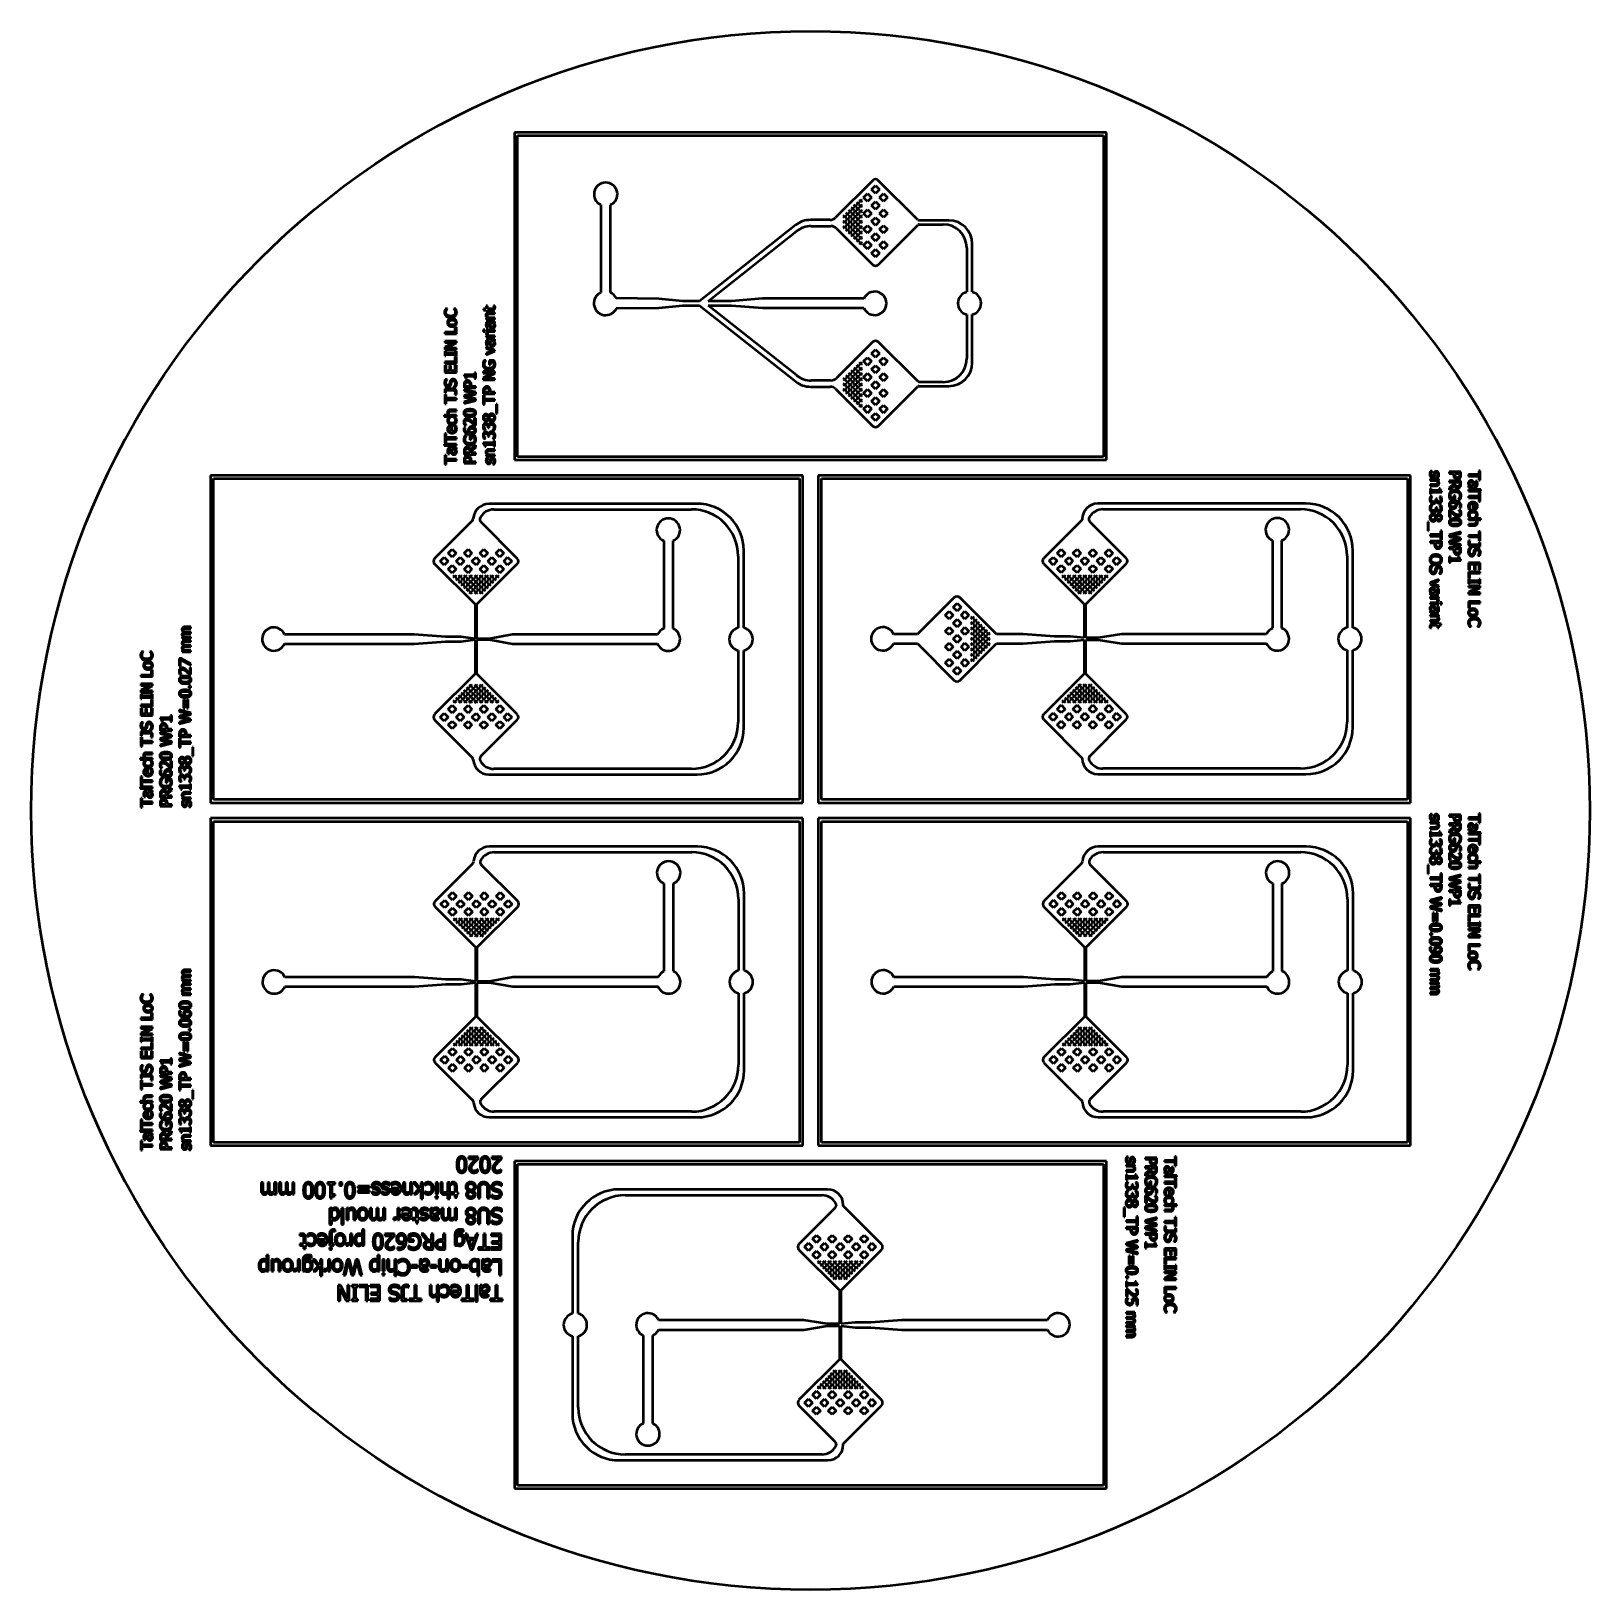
# Model space of a CAD drawing. Header units: millimetres. Extents: x 160 to 260, y 98 to 198.
import ezdxf

# ---------------------------------------------------------------- set-up
doc = ezdxf.new("R2010")
doc.units = ezdxf.units.MM
doc.layers.add('Visible (ISO)', color=7, linetype='Continuous', lineweight=50)

msp = doc.modelspace()

# ---------------------------------------------------------------- linework, layer by layer
at = {"layer": 'Visible (ISO)'}
for p, q in [((191, 192), (191, 171)), ((229, 192), (191, 192)), ((191.2, 171.2), (191.2, 191.8)), ((191.2, 191.8), (228.8, 191.8)), ((228.8, 191.8), (228.8, 171.2)), ((229, 171), (229, 192)), ((214, 188.92), (211.61, 186.54)), ((213.41, 187.83), (213.66, 188.08)), ((213.66, 188.08), (213.92, 187.83)), ((213.92, 188.34), (214.17, 188.59)), ((214.17, 188.08), (213.92, 188.34)), ((214.17, 188.59), (214.43, 188.34)), ((214.43, 188.34), (214.17, 188.08)), ((216.89, 186.39), (214.35, 188.92)), ((214.43, 187.83), (214.68, 188.08)), ((214.68, 188.08), (214.94, 187.83)), ((196.55, 187.36), (196.55, 181.74)), ((197.16, 181.74), (197.16, 187.36)), ((212.45, 186.94), (212.54, 187.03)), ((212.54, 187.03), (212.62, 186.94)), ((212.62, 187.11), (212.71, 187.2)), ((212.71, 187.03), (212.62, 187.11)), ((212.71, 187.2), (212.79, 187.11)), ((212.79, 187.11), (212.71, 187.03)), ((212.79, 187.28), (212.88, 187.37)), ((212.88, 187.2), (212.79, 187.28)), ((212.79, 186.94), (212.88, 187.03)), ((212.88, 187.37), (212.96, 187.28)), ((212.96, 187.28), (212.88, 187.2)), ((212.88, 187.03), (212.96, 186.94)), ((212.96, 187.45), (213.05, 187.54)), ((213.05, 187.37), (212.96, 187.45)), ((212.96, 187.11), (213.05, 187.2)), ((213.05, 187.03), (212.96, 187.11)), ((213.05, 187.54), (213.13, 187.45)), ((213.13, 187.45), (213.05, 187.37)), ((213.05, 187.2), (213.13, 187.11)), ((213.13, 187.11), (213.05, 187.03)), ((213.13, 187.62), (213.22, 187.71)), ((213.22, 187.54), (213.13, 187.62)), ((213.13, 187.28), (213.22, 187.37)), ((213.22, 187.2), (213.13, 187.28)), ((213.13, 186.94), (213.22, 187.03)), ((213.22, 187.71), (213.3, 187.62)), ((213.3, 187.62), (213.22, 187.54)), ((213.22, 187.37), (213.3, 187.28)), ((213.3, 187.28), (213.22, 187.2)), ((213.22, 187.03), (213.3, 186.94)), ((213.66, 187.57), (213.41, 187.83)), ((213.41, 186.81), (213.66, 187.06)), ((213.92, 187.83), (213.66, 187.57)), ((213.66, 187.06), (213.92, 186.81)), ((213.92, 187.32), (214.17, 187.57)), ((214.17, 187.06), (213.92, 187.32)), ((214.17, 187.57), (214.43, 187.32)), ((214.43, 187.32), (214.17, 187.06)), ((214.68, 187.57), (214.43, 187.83)), ((214.43, 186.81), (214.68, 187.06)), ((214.94, 187.83), (214.68, 187.57)), ((214.68, 187.06), (214.94, 186.81)), ((209.06, 186.07), (202.88, 181.18)), ((211.26, 186.39), (209.99, 186.39)), ((212.11, 186.6), (212.2, 186.69)), ((212.2, 186.52), (212.11, 186.6)), ((212.11, 186.26), (212.2, 186.35)), ((212.2, 186.18), (212.11, 186.26)), ((212.11, 185.92), (212.2, 186.01)), ((212.2, 186.69), (212.28, 186.6)), ((212.28, 186.6), (212.2, 186.52)), ((212.2, 186.35), (212.28, 186.26)), ((212.28, 186.26), (212.2, 186.18)), ((212.2, 186.01), (212.28, 185.92)), ((212.28, 186.77), (212.37, 186.86)), ((212.37, 186.69), (212.28, 186.77)), ((212.28, 186.43), (212.37, 186.52)), ((212.37, 186.35), (212.28, 186.43)), ((212.28, 186.09), (212.37, 186.18)), ((212.37, 186.01), (212.28, 186.09)), ((212.37, 186.86), (212.45, 186.77)), ((212.45, 186.77), (212.37, 186.69)), ((212.37, 186.52), (212.45, 186.43)), ((212.45, 186.43), (212.37, 186.35)), ((212.37, 186.18), (212.45, 186.09)), ((212.45, 186.09), (212.37, 186.01)), ((212.54, 186.86), (212.45, 186.94)), ((212.45, 186.6), (212.54, 186.69)), ((212.54, 186.52), (212.45, 186.6)), ((212.45, 186.26), (212.54, 186.35)), ((212.54, 186.18), (212.45, 186.26)), ((212.45, 185.92), (212.54, 186.01)), ((212.62, 186.94), (212.54, 186.86)), ((212.54, 186.69), (212.62, 186.6)), ((212.62, 186.6), (212.54, 186.52)), ((212.54, 186.35), (212.62, 186.26)), ((212.62, 186.26), (212.54, 186.18)), ((212.54, 186.01), (212.62, 185.92)), ((212.62, 186.77), (212.71, 186.86)), ((212.71, 186.69), (212.62, 186.77)), ((212.62, 186.43), (212.71, 186.52)), ((212.71, 186.35), (212.62, 186.43)), ((212.62, 186.09), (212.71, 186.18)), ((212.71, 186.01), (212.62, 186.09)), ((212.71, 186.86), (212.79, 186.77)), ((212.79, 186.77), (212.71, 186.69)), ((212.71, 186.52), (212.79, 186.43)), ((212.79, 186.43), (212.71, 186.35)), ((212.71, 186.18), (212.79, 186.09)), ((212.79, 186.09), (212.71, 186.01)), ((212.88, 186.86), (212.79, 186.94)), ((212.79, 186.6), (212.88, 186.69)), ((212.88, 186.52), (212.79, 186.6)), ((212.79, 186.26), (212.88, 186.35)), ((212.88, 186.18), (212.79, 186.26)), ((212.79, 185.92), (212.88, 186.01)), ((212.96, 186.94), (212.88, 186.86)), ((212.88, 186.69), (212.96, 186.6)), ((212.96, 186.6), (212.88, 186.52)), ((212.88, 186.35), (212.96, 186.26)), ((212.96, 186.26), (212.88, 186.18)), ((212.88, 186.01), (212.96, 185.92)), ((212.96, 186.77), (213.05, 186.86)), ((213.05, 186.69), (212.96, 186.77)), ((212.96, 186.43), (213.05, 186.52)), ((213.05, 186.35), (212.96, 186.43)), ((212.96, 186.09), (213.05, 186.18)), ((213.05, 186.01), (212.96, 186.09)), ((213.05, 186.86), (213.13, 186.77)), ((213.13, 186.77), (213.05, 186.69)), ((213.05, 186.52), (213.13, 186.43)), ((213.13, 186.43), (213.05, 186.35)), ((213.05, 186.18), (213.13, 186.09)), ((213.13, 186.09), (213.05, 186.01)), ((213.22, 186.86), (213.13, 186.94)), ((213.13, 186.6), (213.22, 186.69)), ((213.22, 186.52), (213.13, 186.6)), ((213.13, 186.26), (213.22, 186.35)), ((213.22, 186.18), (213.13, 186.26)), ((213.13, 185.92), (213.22, 186.01)), ((213.3, 186.94), (213.22, 186.86)), ((213.22, 186.69), (213.3, 186.6)), ((213.3, 186.6), (213.22, 186.52)), ((213.22, 186.35), (213.3, 186.26)), ((213.3, 186.26), (213.22, 186.18)), ((213.22, 186.01), (213.3, 185.92)), ((213.66, 186.55), (213.41, 186.81)), ((213.41, 185.79), (213.66, 186.04)), ((213.92, 186.81), (213.66, 186.55)), ((213.66, 186.04), (213.92, 185.79)), ((213.92, 186.3), (214.17, 186.55)), ((214.17, 186.04), (213.92, 186.3)), ((214.17, 186.55), (214.43, 186.3)), ((214.43, 186.3), (214.17, 186.04)), ((214.35, 183.51), (216.91, 186.07)), ((214.68, 186.55), (214.43, 186.81)), ((214.43, 185.79), (214.68, 186.04)), ((214.94, 186.81), (214.68, 186.55)), ((214.68, 186.04), (214.94, 185.79)), ((218.88, 186.36), (216.96, 186.36)), ((216.98, 186.1), (218.52, 186.1)), ((203.44, 181.18), (209.11, 185.67)), ((210.04, 185.99), (211.31, 185.99)), ((211.67, 185.85), (214, 183.51)), ((212.2, 185.84), (212.11, 185.92)), ((212.28, 185.92), (212.2, 185.84)), ((212.28, 185.75), (212.37, 185.84)), ((212.37, 185.67), (212.28, 185.75)), ((212.37, 185.84), (212.45, 185.75)), ((212.45, 185.75), (212.37, 185.67)), ((212.54, 185.84), (212.45, 185.92)), ((212.45, 185.58), (212.54, 185.67)), ((212.54, 185.5), (212.45, 185.58)), ((212.62, 185.92), (212.54, 185.84)), ((212.54, 185.67), (212.62, 185.58)), ((212.62, 185.58), (212.54, 185.5)), ((212.62, 185.75), (212.71, 185.84)), ((212.71, 185.67), (212.62, 185.75)), ((212.62, 185.41), (212.71, 185.5)), ((212.71, 185.33), (212.62, 185.41)), ((212.71, 185.84), (212.79, 185.75)), ((212.79, 185.75), (212.71, 185.67)), ((212.71, 185.5), (212.79, 185.41)), ((212.79, 185.41), (212.71, 185.33)), ((212.88, 185.84), (212.79, 185.92)), ((212.79, 185.58), (212.88, 185.67)), ((212.88, 185.5), (212.79, 185.58)), ((212.79, 185.24), (212.88, 185.33)), ((212.88, 185.16), (212.79, 185.24)), ((212.96, 185.92), (212.88, 185.84)), ((212.88, 185.67), (212.96, 185.58)), ((212.96, 185.58), (212.88, 185.5)), ((212.88, 185.33), (212.96, 185.24)), ((212.96, 185.24), (212.88, 185.16)), ((212.96, 185.75), (213.05, 185.84)), ((213.05, 185.67), (212.96, 185.75)), ((212.96, 185.41), (213.05, 185.5)), ((213.05, 185.33), (212.96, 185.41)), ((212.96, 185.07), (213.05, 185.16)), ((213.05, 184.99), (212.96, 185.07)), ((213.05, 185.84), (213.13, 185.75)), ((213.13, 185.75), (213.05, 185.67)), ((213.05, 185.5), (213.13, 185.41)), ((213.13, 185.41), (213.05, 185.33)), ((213.05, 185.16), (213.13, 185.07)), ((213.13, 185.07), (213.05, 184.99)), ((213.22, 185.84), (213.13, 185.92)), ((213.13, 185.58), (213.22, 185.67)), ((213.22, 185.5), (213.13, 185.58)), ((213.13, 185.24), (213.22, 185.33)), ((213.22, 185.16), (213.13, 185.24)), ((213.3, 185.92), (213.22, 185.84)), ((213.22, 185.67), (213.3, 185.58)), ((213.3, 185.58), (213.22, 185.5)), ((213.22, 185.33), (213.3, 185.24)), ((213.3, 185.24), (213.22, 185.16)), ((213.66, 185.53), (213.41, 185.79)), ((213.41, 184.77), (213.66, 185.02)), ((213.92, 185.79), (213.66, 185.53)), ((213.66, 185.02), (213.92, 184.77)), ((213.92, 185.28), (214.17, 185.53)), ((214.17, 185.02), (213.92, 185.28)), ((214.17, 185.53), (214.43, 185.28)), ((214.43, 185.28), (214.17, 185.02)), ((214.68, 185.53), (214.43, 185.79)), ((214.43, 184.77), (214.68, 185.02)), ((214.94, 185.79), (214.68, 185.53)), ((214.68, 185.02), (214.94, 184.77)), ((213.13, 184.9), (213.22, 184.99)), ((213.22, 184.82), (213.13, 184.9)), ((213.22, 184.99), (213.3, 184.9)), ((213.3, 184.9), (213.22, 184.82)), ((213.66, 184.51), (213.41, 184.77)), ((213.92, 184.77), (213.66, 184.51)), ((213.92, 184.26), (214.17, 184.51)), ((214.17, 184), (213.92, 184.26)), ((214.17, 184.51), (214.43, 184.26)), ((214.43, 184.26), (214.17, 184)), ((214.68, 184.51), (214.43, 184.77)), ((214.94, 184.77), (214.68, 184.51)), ((220.02, 184.6), (220.02, 181.77)), ((220.38, 181.77), (220.38, 184.86)), ((200.28, 181.33), (197.54, 181.37)), ((201.78, 181.18), (200.28, 181.33)), ((202.88, 181.18), (201.78, 181.18)), ((204.93, 181.18), (203.44, 181.18)), ((206.93, 181.34), (204.93, 181.18)), ((213.43, 181.34), (206.93, 181.34)), ((186.7, 180.69), (186.58, 180.69)), ((186.7, 180.68), (186.7, 180.69)), ((187.11, 180.69), (187.11, 180.68)), ((187.23, 180.69), (187.11, 180.69)), ((189.03, 180.69), (189.03, 180.6)), ((189.19, 180.69), (189.03, 180.69)), ((189.03, 180.6), (189.19, 180.6)), ((189.19, 180.87), (189.19, 180.69)), ((189.27, 180.87), (189.19, 180.87)), ((189.19, 180.6), (189.19, 180.53)), ((189.19, 180.53), (189.27, 180.53)), ((189.19, 180.11), (189.19, 180.01)), ((189.25, 180.11), (189.19, 180.11)), ((189.19, 180.01), (189.75, 180.01)), ((189.27, 180.69), (189.27, 180.87)), ((189.54, 180.69), (189.27, 180.69)), ((189.27, 180.6), (189.58, 180.6)), ((189.27, 180.53), (189.27, 180.6)), ((189.75, 180.11), (189.33, 180.11)), ((189.75, 180.46), (189.39, 180.46)), ((189.43, 180.36), (189.75, 180.36)), ((189.66, 180.87), (189.66, 180.86)), ((189.75, 180.87), (189.66, 180.87)), ((189.75, 180.36), (189.75, 180.46)), ((189.75, 180.01), (189.75, 180.11)), ((197.54, 180.72), (200.28, 180.76)), ((200.28, 180.76), (201.78, 180.9)), ((201.78, 180.9), (202.88, 180.9)), ((202.88, 180.9), (209.06, 176.02)), ((203.44, 180.9), (204.93, 180.9)), ((209.11, 176.42), (203.44, 180.9)), ((204.93, 180.9), (206.93, 180.75)), ((206.93, 180.75), (213.43, 180.75)), ((220.02, 180.32), (220.02, 177.49)), ((220.38, 177.23), (220.38, 180.32)), ((186.53, 179.19), (186.53, 179.09)), ((187.19, 179.19), (186.53, 179.19)), ((186.53, 179.09), (187.28, 179.09)), ((187.19, 179.52), (187.19, 179.19)), ((187.28, 179.52), (187.19, 179.52)), ((187.28, 179.09), (187.28, 179.52)), ((189, 179.34), (189, 179.23)), ((189.1, 179.34), (189, 179.34)), ((189, 179.23), (189.1, 179.23)), ((189.1, 179.23), (189.1, 179.34)), ((189.19, 179.33), (189.19, 179.24)), ((189.75, 179.33), (189.19, 179.33)), ((189.19, 179.24), (189.75, 179.24)), ((189.29, 179.16), (189.19, 179.16)), ((189.2, 179.48), (189.3, 179.48)), ((189.29, 179.16), (189.29, 179.16)), ((189.3, 179.48), (189.3, 179.48)), ((189.36, 179.79), (189.38, 179.79)), ((189.75, 179.88), (189.37, 179.88)), ((189.46, 179.79), (189.61, 179.79)), ((189.69, 179.79), (189.75, 179.79)), ((189.75, 179.79), (189.75, 179.88)), ((189.75, 179.24), (189.75, 179.33)), ((186.53, 178.62), (186.53, 178.52)), ((187.28, 178.62), (186.53, 178.62)), ((187.13, 178.52), (186.53, 178.22)), ((186.53, 178.52), (187.13, 178.52)), ((186.53, 178.22), (186.53, 178.08)), ((186.53, 178.08), (187.28, 178.08)), ((186.64, 178.17), (187.28, 178.5)), ((187.28, 178.17), (186.64, 178.17)), ((187.28, 178.5), (187.28, 178.62)), ((187.28, 178.08), (187.28, 178.17)), ((189.19, 178.96), (189.19, 178.87)), ((189.27, 178.96), (189.19, 178.96)), ((189.19, 178.87), (189.75, 178.87)), ((189.19, 178.25), (189.19, 178.15)), ((189.75, 178.04), (189.19, 178.25)), ((189.19, 178.15), (189.62, 178)), ((189.62, 178), (189.19, 177.85)), ((189.2, 178.33), (189.3, 178.33)), ((189.3, 178.33), (189.3, 178.33)), ((189.75, 178.96), (189.35, 178.96)), ((189.36, 178.64), (189.38, 178.64)), ((189.75, 178.73), (189.37, 178.73)), ((189.46, 178.64), (189.61, 178.64)), ((189.69, 178.64), (189.75, 178.64)), ((189.75, 178.87), (189.75, 178.96)), ((189.75, 178.64), (189.75, 178.73)), ((189.75, 177.96), (189.75, 178.04)), ((214, 178.57), (211.67, 176.24)), ((213.92, 177.83), (214.17, 178.08)), ((214.17, 178.08), (214.43, 177.83)), ((216.91, 176.02), (214.35, 178.57)), ((186.53, 177.96), (186.53, 177.66)), ((186.61, 177.96), (186.53, 177.96)), ((186.53, 177.66), (186.61, 177.66)), ((186.53, 177.28), (186.53, 177.18)), ((187.19, 177.28), (186.53, 177.28)), ((186.53, 177.18), (187.28, 177.18)), ((186.53, 177.07), (186.53, 176.6)), ((186.62, 177.07), (186.53, 177.07)), ((186.61, 177.86), (186.61, 177.96)), ((187.21, 177.86), (186.61, 177.86)), ((186.61, 177.76), (187.21, 177.76)), ((186.61, 177.66), (186.61, 177.76)), ((186.62, 176.7), (186.62, 177.07)), ((186.83, 177.05), (186.83, 176.7)), ((186.92, 177.05), (186.83, 177.05)), ((186.92, 176.7), (186.92, 177.05)), ((187.19, 177.62), (187.19, 177.28)), ((187.28, 177.62), (187.19, 177.62)), ((187.19, 177.07), (187.19, 176.7)), ((187.28, 177.07), (187.19, 177.07)), ((187.21, 177.96), (187.21, 177.86)), ((187.28, 177.96), (187.21, 177.96)), ((187.21, 177.76), (187.21, 177.66)), ((187.21, 177.66), (187.28, 177.66)), ((187.28, 177.66), (187.28, 177.96)), ((187.28, 177.18), (187.28, 177.62)), ((187.28, 176.6), (187.28, 177.07)), ((189.17, 177.37), (189.05, 177.37)), ((189.17, 177.36), (189.17, 177.37)), ((189.19, 177.74), (189.75, 177.96)), ((189.19, 177.85), (189.19, 177.74)), ((189.38, 177.37), (189.38, 177.1)), ((189.7, 177.37), (189.38, 177.37)), ((189.38, 177.1), (189.46, 177.1)), ((189.46, 177.27), (189.66, 177.27)), ((189.46, 177.1), (189.46, 177.27)), ((212.96, 177.01), (213.05, 177.1)), ((213.05, 176.93), (212.96, 177.01)), ((213.05, 177.1), (213.13, 177.01)), ((213.13, 177.01), (213.05, 176.93)), ((213.13, 177.18), (213.22, 177.27)), ((213.22, 177.1), (213.13, 177.18)), ((213.22, 177.27), (213.3, 177.18)), ((213.3, 177.18), (213.22, 177.1)), ((213.41, 177.32), (213.66, 177.57)), ((213.66, 177.06), (213.41, 177.32)), ((213.66, 177.57), (213.92, 177.32)), ((213.92, 177.32), (213.66, 177.06)), ((214.17, 177.57), (213.92, 177.83)), ((213.92, 176.81), (214.17, 177.06)), ((214.43, 177.83), (214.17, 177.57)), ((214.17, 177.06), (214.43, 176.81)), ((214.43, 177.32), (214.68, 177.57)), ((214.68, 177.06), (214.43, 177.32)), ((214.68, 177.57), (214.94, 177.32)), ((214.94, 177.32), (214.68, 177.06)), ((186.53, 176.6), (187.28, 176.6)), ((186.69, 176.15), (186.57, 176.15)), ((186.83, 176.7), (186.62, 176.7)), ((186.69, 176.14), (186.69, 176.15)), ((187.19, 176.7), (186.92, 176.7)), ((187.77, 176.45), (187.77, 176.38)), ((188.44, 176.45), (187.77, 176.45)), ((187.87, 176.22), (187.94, 176.22)), ((187.94, 176.36), (188.44, 176.36)), ((187.94, 176.22), (187.94, 176.36)), ((188.44, 176.59), (188.44, 176.45)), ((188.52, 176.59), (188.44, 176.59)), ((188.44, 176.36), (188.44, 176.22)), ((188.44, 176.22), (188.52, 176.22)), ((188.52, 176.22), (188.52, 176.59)), ((189, 176.66), (189, 176.56)), ((189.75, 176.66), (189, 176.66)), ((189.6, 176.56), (189, 176.26)), ((189, 176.56), (189.6, 176.56)), ((189, 176.26), (189, 176.12)), ((189, 176.12), (189.75, 176.12)), ((189.11, 176.21), (189.75, 176.54)), ((189.75, 176.21), (189.11, 176.21)), ((189.75, 176.54), (189.75, 176.66)), ((189.75, 176.12), (189.75, 176.21)), ((211.31, 176.09), (210.04, 176.09)), ((212.11, 176.16), (212.2, 176.25)), ((212.2, 176.08), (212.11, 176.16)), ((212.2, 176.25), (212.28, 176.16)), ((212.28, 176.16), (212.2, 176.08)), ((212.28, 176.33), (212.37, 176.42)), ((212.37, 176.25), (212.28, 176.33)), ((212.28, 175.99), (212.37, 176.08)), ((212.37, 176.42), (212.45, 176.33)), ((212.45, 176.33), (212.37, 176.25)), ((212.37, 176.08), (212.45, 175.99)), ((212.45, 176.5), (212.54, 176.59)), ((212.54, 176.42), (212.45, 176.5)), ((212.45, 176.16), (212.54, 176.25)), ((212.54, 176.08), (212.45, 176.16)), ((212.54, 176.59), (212.62, 176.5)), ((212.62, 176.5), (212.54, 176.42)), ((212.54, 176.25), (212.62, 176.16)), ((212.62, 176.16), (212.54, 176.08)), ((212.62, 176.67), (212.71, 176.76)), ((212.71, 176.59), (212.62, 176.67)), ((212.62, 176.33), (212.71, 176.42)), ((212.71, 176.25), (212.62, 176.33)), ((212.62, 175.99), (212.71, 176.08)), ((212.71, 176.76), (212.79, 176.67)), ((212.79, 176.67), (212.71, 176.59)), ((212.71, 176.42), (212.79, 176.33)), ((212.79, 176.33), (212.71, 176.25)), ((212.71, 176.08), (212.79, 175.99)), ((212.79, 176.84), (212.88, 176.93)), ((212.88, 176.76), (212.79, 176.84)), ((212.79, 176.5), (212.88, 176.59)), ((212.88, 176.42), (212.79, 176.5)), ((212.79, 176.16), (212.88, 176.25)), ((212.88, 176.08), (212.79, 176.16)), ((212.88, 176.93), (212.96, 176.84)), ((212.96, 176.84), (212.88, 176.76)), ((212.88, 176.59), (212.96, 176.5)), ((212.96, 176.5), (212.88, 176.42)), ((212.88, 176.25), (212.96, 176.16)), ((212.96, 176.16), (212.88, 176.08)), ((212.96, 176.67), (213.05, 176.76)), ((213.05, 176.59), (212.96, 176.67)), ((212.96, 176.33), (213.05, 176.42)), ((213.05, 176.25), (212.96, 176.33)), ((212.96, 175.99), (213.05, 176.08)), ((213.05, 176.76), (213.13, 176.67)), ((213.13, 176.67), (213.05, 176.59)), ((213.05, 176.42), (213.13, 176.33)), ((213.13, 176.33), (213.05, 176.25)), ((213.05, 176.08), (213.13, 175.99)), ((213.13, 176.84), (213.22, 176.93)), ((213.22, 176.76), (213.13, 176.84)), ((213.13, 176.5), (213.22, 176.59)), ((213.22, 176.42), (213.13, 176.5)), ((213.13, 176.16), (213.22, 176.25)), ((213.22, 176.08), (213.13, 176.16)), ((213.22, 176.93), (213.3, 176.84)), ((213.3, 176.84), (213.22, 176.76)), ((213.22, 176.59), (213.3, 176.5)), ((213.3, 176.5), (213.22, 176.42)), ((213.22, 176.25), (213.3, 176.16)), ((213.3, 176.16), (213.22, 176.08)), ((213.41, 176.3), (213.66, 176.55)), ((213.66, 176.04), (213.41, 176.3)), ((213.66, 176.55), (213.92, 176.3)), ((213.92, 176.3), (213.66, 176.04)), ((214.17, 176.55), (213.92, 176.81)), ((213.92, 175.79), (214.17, 176.04)), ((214.43, 176.81), (214.17, 176.55)), ((214.17, 176.04), (214.43, 175.79)), ((214.43, 176.3), (214.68, 176.55)), ((214.68, 176.04), (214.43, 176.3)), ((214.68, 176.55), (214.94, 176.3)), ((214.94, 176.3), (214.68, 176.04)), ((186.53, 175.56), (186.53, 175.3)), ((187.09, 175.56), (186.53, 175.56)), ((186.53, 175.3), (186.61, 175.3)), ((186.53, 175.2), (186.53, 174.6)), ((186.62, 175.2), (186.53, 175.2)), ((186.61, 175.46), (187.05, 175.46)), ((186.61, 175.3), (186.61, 175.46)), ((186.62, 174.95), (186.62, 175.2)), ((187.11, 175.68), (187.11, 175.67)), ((187.11, 175.67), (187.24, 175.67)), ((187.18, 175.21), (187.18, 175.2)), ((187.18, 175.2), (187.28, 175.2)), ((187.77, 175.8), (187.77, 175.61)), ((187.77, 175.61), (188.52, 175.61)), ((187.77, 175.52), (187.77, 175.43)), ((188.52, 175.34), (187.77, 175.52)), ((187.77, 175.43), (188.4, 175.28)), ((188.4, 175.28), (187.77, 175.13)), ((187.77, 175.13), (187.77, 175.02)), ((187.77, 175.02), (188.39, 174.87)), ((187.85, 175.71), (187.85, 175.8)), ((188.15, 175.71), (187.85, 175.71)), ((187.9, 175.07), (188.52, 175.22)), ((188.52, 174.92), (187.9, 175.07)), ((188.15, 175.78), (188.15, 175.71)), ((188.24, 175.71), (188.24, 175.8)), ((188.52, 175.71), (188.24, 175.71)), ((188.52, 175.61), (188.52, 175.71)), ((188.52, 175.22), (188.52, 175.34)), ((189, 175.42), (189, 175.23)), ((189, 175.23), (189.75, 175.23)), ((189, 175.15), (189, 174.55)), ((189.09, 175.15), (189, 175.15)), ((189.09, 175.33), (189.09, 175.41)), ((189.39, 175.33), (189.09, 175.33)), ((189.09, 174.9), (189.09, 175.15)), ((189.39, 175.4), (189.39, 175.33)), ((189.47, 175.33), (189.47, 175.41)), ((189.75, 175.33), (189.47, 175.33)), ((189.75, 175.23), (189.75, 175.33)), ((209.99, 175.69), (211.26, 175.69)), ((211.61, 175.55), (214, 173.16)), ((212.11, 175.82), (212.2, 175.91)), ((212.2, 175.74), (212.11, 175.82)), ((212.11, 175.48), (212.2, 175.57)), ((212.2, 175.4), (212.11, 175.48)), ((212.2, 175.91), (212.28, 175.82)), ((212.28, 175.82), (212.2, 175.74)), ((212.2, 175.57), (212.28, 175.48)), ((212.28, 175.48), (212.2, 175.4)), ((212.37, 175.91), (212.28, 175.99)), ((212.28, 175.65), (212.37, 175.74)), ((212.37, 175.57), (212.28, 175.65)), ((212.28, 175.31), (212.37, 175.4)), ((212.37, 175.23), (212.28, 175.31)), ((212.45, 175.99), (212.37, 175.91)), ((212.37, 175.74), (212.45, 175.65)), ((212.45, 175.65), (212.37, 175.57)), ((212.37, 175.4), (212.45, 175.31)), ((212.45, 175.31), (212.37, 175.23)), ((212.45, 175.82), (212.54, 175.91)), ((212.54, 175.74), (212.45, 175.82)), ((212.45, 175.48), (212.54, 175.57)), ((212.54, 175.4), (212.45, 175.48)), ((212.45, 175.14), (212.54, 175.23)), ((212.54, 175.06), (212.45, 175.14)), ((212.54, 175.91), (212.62, 175.82)), ((212.62, 175.82), (212.54, 175.74)), ((212.54, 175.57), (212.62, 175.48)), ((212.62, 175.48), (212.54, 175.4)), ((212.54, 175.23), (212.62, 175.14)), ((212.62, 175.14), (212.54, 175.06)), ((212.71, 175.91), (212.62, 175.99)), ((212.62, 175.65), (212.71, 175.74)), ((212.71, 175.57), (212.62, 175.65)), ((212.62, 175.31), (212.71, 175.4)), ((212.71, 175.23), (212.62, 175.31)), ((212.62, 174.97), (212.71, 175.06)), ((212.79, 175.99), (212.71, 175.91)), ((212.71, 175.74), (212.79, 175.65)), ((212.79, 175.65), (212.71, 175.57)), ((212.71, 175.4), (212.79, 175.31)), ((212.79, 175.31), (212.71, 175.23)), ((212.71, 175.06), (212.79, 174.97)), ((212.79, 175.82), (212.88, 175.91)), ((212.88, 175.74), (212.79, 175.82)), ((212.79, 175.48), (212.88, 175.57)), ((212.88, 175.4), (212.79, 175.48)), ((212.79, 175.14), (212.88, 175.23)), ((212.88, 175.06), (212.79, 175.14)), ((212.88, 175.91), (212.96, 175.82)), ((212.96, 175.82), (212.88, 175.74)), ((212.88, 175.57), (212.96, 175.48)), ((212.96, 175.48), (212.88, 175.4)), ((212.88, 175.23), (212.96, 175.14)), ((212.96, 175.14), (212.88, 175.06)), ((213.05, 175.91), (212.96, 175.99)), ((212.96, 175.65), (213.05, 175.74)), ((213.05, 175.57), (212.96, 175.65)), ((212.96, 175.31), (213.05, 175.4)), ((213.05, 175.23), (212.96, 175.31)), ((212.96, 174.97), (213.05, 175.06)), ((213.13, 175.99), (213.05, 175.91)), ((213.05, 175.74), (213.13, 175.65)), ((213.13, 175.65), (213.05, 175.57)), ((213.05, 175.4), (213.13, 175.31)), ((213.13, 175.31), (213.05, 175.23)), ((213.05, 175.06), (213.13, 174.97)), ((213.13, 175.82), (213.22, 175.91)), ((213.22, 175.74), (213.13, 175.82)), ((213.13, 175.48), (213.22, 175.57)), ((213.22, 175.4), (213.13, 175.48)), ((213.13, 175.14), (213.22, 175.23)), ((213.22, 175.06), (213.13, 175.14)), ((213.22, 175.91), (213.3, 175.82)), ((213.3, 175.82), (213.22, 175.74)), ((213.22, 175.57), (213.3, 175.48)), ((213.3, 175.48), (213.22, 175.4)), ((213.22, 175.23), (213.3, 175.14)), ((213.3, 175.14), (213.22, 175.06)), ((213.41, 175.28), (213.66, 175.53)), ((213.66, 175.02), (213.41, 175.28)), ((213.66, 175.53), (213.92, 175.28)), ((213.92, 175.28), (213.66, 175.02)), ((214.17, 175.53), (213.92, 175.79)), ((213.92, 174.77), (214.17, 175.02)), ((214.43, 175.79), (214.17, 175.53)), ((214.17, 175.02), (214.43, 174.77)), ((214.35, 173.16), (216.89, 175.7)), ((214.43, 175.28), (214.68, 175.53)), ((214.68, 175.02), (214.43, 175.28)), ((214.68, 175.53), (214.94, 175.28)), ((214.94, 175.28), (214.68, 175.02)), ((216.96, 175.73), (218.88, 175.73)), ((218.52, 175.99), (216.98, 175.99)), ((186.53, 174.6), (186.62, 174.6)), ((187.28, 174.95), (186.62, 174.95)), ((186.62, 174.6), (186.62, 174.85)), ((186.62, 174.85), (187.28, 174.85)), ((187.28, 174.21), (186.92, 174.21)), ((186.96, 174.12), (187.28, 174.12)), ((187.28, 174.85), (187.28, 174.95)), ((187.28, 174.12), (187.28, 174.21)), ((188.39, 174.87), (187.77, 174.72)), ((187.77, 174.62), (188.52, 174.81)), ((187.77, 174.72), (187.77, 174.62)), ((188.52, 174.81), (188.52, 174.92)), ((189, 174.55), (189.09, 174.55)), ((189.75, 174.9), (189.09, 174.9)), ((189.09, 174.55), (189.09, 174.8)), ((189.09, 174.8), (189.75, 174.8)), ((189.75, 174.8), (189.75, 174.9)), ((189.84, 174.56), (189.84, 173.98)), ((189.9, 174.56), (189.84, 174.56)), ((189.9, 173.98), (189.9, 174.56)), ((212.71, 174.89), (212.62, 174.97)), ((212.79, 174.97), (212.71, 174.89)), ((212.79, 174.8), (212.88, 174.89)), ((212.88, 174.72), (212.79, 174.8)), ((212.88, 174.89), (212.96, 174.8)), ((212.96, 174.8), (212.88, 174.72)), ((213.05, 174.89), (212.96, 174.97)), ((212.96, 174.63), (213.05, 174.72)), ((213.05, 174.55), (212.96, 174.63)), ((213.13, 174.97), (213.05, 174.89)), ((213.05, 174.72), (213.13, 174.63)), ((213.13, 174.63), (213.05, 174.55)), ((213.13, 174.8), (213.22, 174.89)), ((213.22, 174.72), (213.13, 174.8)), ((213.13, 174.46), (213.22, 174.55)), ((213.22, 174.38), (213.13, 174.46)), ((213.22, 174.89), (213.3, 174.8)), ((213.3, 174.8), (213.22, 174.72)), ((213.22, 174.55), (213.3, 174.46)), ((213.3, 174.46), (213.22, 174.38)), ((213.41, 174.26), (213.66, 174.51)), ((213.66, 174), (213.41, 174.26)), ((213.66, 174.51), (213.92, 174.26)), ((213.92, 174.26), (213.66, 174)), ((214.17, 174.51), (213.92, 174.77)), ((213.92, 173.75), (214.17, 174)), ((214.43, 174.77), (214.17, 174.51)), ((214.17, 174), (214.43, 173.75)), ((214.43, 174.26), (214.68, 174.51)), ((214.68, 174), (214.43, 174.26)), ((214.68, 174.51), (214.94, 174.26)), ((214.94, 174.26), (214.68, 174)), ((186.5, 173.86), (186.5, 173.77)), ((186.78, 173.86), (186.5, 173.86)), ((186.5, 173.77), (187.28, 173.77)), ((186.86, 173.68), (186.75, 173.68)), ((187.28, 173.86), (186.86, 173.86)), ((186.86, 173.68), (186.86, 173.68)), ((186.94, 173.1), (186.94, 172.81)), ((187.01, 173.2), (186.96, 173.2)), ((187.01, 172.81), (187.01, 173.2)), ((187.15, 173.68), (187.15, 173.68)), ((187.25, 173.68), (187.15, 173.68)), ((187.15, 173.19), (187.15, 173.18)), ((187.25, 173.19), (187.15, 173.19)), ((187.28, 173.77), (187.28, 173.86)), ((187.86, 173.06), (187.76, 173.06)), ((187.8, 173.23), (187.9, 173.23)), ((187.86, 173.06), (187.86, 173.06)), ((187.9, 173.23), (187.9, 173.24)), ((188.41, 173.21), (188.52, 173.21)), ((188.43, 173.68), (188.43, 173.31)), ((188.52, 173.68), (188.43, 173.68)), ((188.52, 173.21), (188.52, 173.68)), ((189.3, 173.1), (189.3, 173.06)), ((189.3, 173.06), (189.39, 173.06)), ((189.34, 173.21), (189.34, 173.21)), ((189.36, 173.82), (189.35, 173.82)), ((189.35, 173.59), (189.35, 173.59)), ((189.39, 173.06), (189.39, 173.1)), ((189.84, 173.98), (189.9, 173.98)), ((214.17, 173.49), (213.92, 173.75)), ((214.43, 173.75), (214.17, 173.49)), ((186.5, 172.01), (186.5, 171.91)), ((187.28, 172.01), (186.5, 172.01)), ((186.53, 172.68), (186.53, 172.08)), ((186.62, 172.68), (186.53, 172.68)), ((186.53, 172.08), (186.62, 172.08)), ((186.62, 172.43), (186.62, 172.68)), ((187.28, 172.43), (186.62, 172.43)), ((186.62, 172.08), (186.62, 172.33)), ((186.62, 172.33), (187.28, 172.33)), ((187.28, 172.33), (187.28, 172.43)), ((187.28, 171.91), (187.28, 172.01)), ((187.94, 172.55), (187.82, 172.55)), ((187.94, 172.54), (187.94, 172.55)), ((188.14, 172.55), (188.14, 172.28)), ((188.47, 172.55), (188.14, 172.55)), ((188.14, 172.28), (188.23, 172.28)), ((188.23, 172.45), (188.42, 172.45)), ((188.23, 172.28), (188.23, 172.45)), ((189, 172.08), (189, 172)), ((189.68, 172.08), (189, 172.08)), ((189.03, 172.93), (189.14, 172.93)), ((189.03, 172.37), (189.14, 172.37)), ((189.14, 172.93), (189.14, 172.94)), ((189.14, 172.37), (189.14, 172.37)), ((189.3, 172.53), (189.3, 172.5)), ((189.3, 172.5), (189.39, 172.5)), ((189.34, 172.65), (189.34, 172.65)), ((189.39, 172.5), (189.39, 172.54)), ((189.62, 172.92), (189.62, 172.91)), ((189.62, 172.91), (189.72, 172.91)), ((189.62, 172.35), (189.72, 172.35)), ((189.62, 172.35), (189.62, 172.35)), ((189.68, 172.21), (189.68, 172.08)), ((189.75, 172.21), (189.68, 172.21)), ((189.75, 171.85), (189.75, 172.21)), ((186.5, 171.91), (187.28, 171.91)), ((186.53, 171.3), (186.53, 170.7)), ((186.62, 171.3), (186.53, 171.3)), ((186.62, 171.05), (186.62, 171.3)), ((187.28, 171.05), (186.62, 171.05)), ((186.73, 171.38), (186.83, 171.38)), ((186.83, 171.38), (186.83, 171.38)), ((187.28, 171.78), (186.9, 171.78)), ((186.9, 171.68), (186.91, 171.68)), ((186.99, 171.68), (187.14, 171.68)), ((187.22, 171.68), (187.28, 171.68)), ((187.28, 171.68), (187.28, 171.78)), ((187.28, 170.95), (187.28, 171.05)), ((187.77, 171.54), (187.77, 171.34)), ((187.77, 171.34), (188.52, 171.34)), ((187.85, 171.44), (187.85, 171.54)), ((188.14, 171.44), (187.85, 171.44)), ((188.14, 171.53), (188.14, 171.44)), ((188.52, 171.93), (188.19, 171.66)), ((188.22, 171.56), (188.52, 171.8)), ((188.22, 171.44), (188.22, 171.56)), ((188.52, 171.44), (188.22, 171.44)), ((188.52, 171.8), (188.52, 171.93)), ((188.52, 171.34), (188.52, 171.44)), ((189.11, 171.85), (189.17, 171.85)), ((189.17, 171.98), (189.68, 171.98)), ((189.17, 171.85), (189.17, 171.98)), ((189.19, 171.32), (189.19, 171.23)), ((189.25, 171.32), (189.19, 171.32)), ((189.19, 171.23), (189.75, 171.23)), ((189.32, 171.12), (189.22, 171.12)), ((189.32, 171.12), (189.32, 171.12)), ((189.75, 171.32), (189.33, 171.32)), ((189.75, 171.67), (189.39, 171.67)), ((189.43, 171.58), (189.75, 171.58)), ((189.68, 171.98), (189.68, 171.85)), ((189.68, 171.85), (189.75, 171.85)), ((189.75, 171.58), (189.75, 171.67)), ((189.75, 171.23), (189.75, 171.32)), ((191, 171), (229, 171)), ((228.8, 171.2), (191.2, 171.2)), ((171.5, 170), (171.5, 149)), ((209.5, 170), (171.5, 170)), ((186.53, 170.7), (186.62, 170.7)), ((186.62, 170.7), (186.62, 170.95)), ((186.62, 170.95), (187.28, 170.95)), ((187.77, 170.96), (187.77, 170.78)), ((187.77, 170.78), (188.52, 170.78)), ((187.85, 170.88), (187.85, 170.96)), ((188.15, 170.88), (187.85, 170.88)), ((188.15, 170.94), (188.15, 170.88)), ((188.24, 170.88), (188.24, 170.96)), ((188.52, 170.88), (188.24, 170.88)), ((188.52, 170.78), (188.52, 170.88)), ((189.61, 170.74), (189.61, 170.73)), ((189.61, 170.73), (189.72, 170.73)), ((209.5, 149), (209.5, 170)), ((248.5, 170), (210.5, 170)), ((210.5, 170), (210.5, 149)), ((248.5, 149), (248.5, 170)), ((249.89, 170.27), (249.78, 170.27)), ((249.89, 170.26), (249.89, 170.27)), ((250.98, 170.22), (250.98, 170.12)), ((251.73, 170.22), (250.98, 170.22)), ((250.98, 170.12), (251.26, 170.12)), ((251.26, 170.12), (251.26, 170.04)), ((251.35, 170.06), (251.35, 170.12)), ((251.35, 170.12), (251.65, 170.12)), ((251.65, 170.12), (251.65, 170.04)), ((251.73, 170.04), (251.73, 170.22)), ((252.22, 170.05), (252.22, 169.95)), ((252.88, 170.05), (252.22, 170.05)), ((252.88, 170.3), (252.88, 170.05)), ((252.97, 170.3), (252.88, 170.3)), ((252.97, 169.7), (252.97, 170.3)), ((171.7, 169.8), (209.3, 169.8)), ((171.7, 149.2), (171.7, 169.8)), ((209.3, 169.8), (209.3, 149.2)), ((210.7, 169.8), (248.3, 169.8)), ((210.7, 149.2), (210.7, 169.8)), ((248.3, 169.8), (248.3, 149.2)), ((249.75, 169.77), (249.75, 169.68)), ((250.31, 169.77), (249.75, 169.77)), ((249.75, 169.68), (250.17, 169.68)), ((250.07, 169.42), (249.75, 169.42)), ((249.75, 169.42), (249.75, 169.33)), ((249.75, 169.33), (250.11, 169.33)), ((249.82, 169.15), (249.75, 169.15)), ((249.75, 169.15), (249.75, 168.79)), ((249.82, 169.02), (249.82, 169.15)), ((250.33, 169.02), (249.82, 169.02)), ((250.18, 169.88), (250.28, 169.88)), ((250.18, 169.88), (250.18, 169.88)), ((250.25, 169.68), (250.31, 169.68)), ((250.31, 169.68), (250.31, 169.77)), ((250.33, 169.15), (250.33, 169.02)), ((250.39, 169.15), (250.33, 169.15)), ((250.98, 169.66), (250.98, 169.56)), ((251.73, 169.66), (250.98, 169.66)), ((250.98, 169.56), (251.28, 169.56)), ((251.28, 169.44), (250.98, 169.2)), ((250.98, 169.07), (251.31, 169.34)), ((250.98, 169.2), (250.98, 169.07)), ((251.28, 169.56), (251.28, 169.44)), ((251.36, 169.47), (251.36, 169.56)), ((251.36, 169.56), (251.65, 169.56)), ((251.65, 169.56), (251.65, 169.46)), ((251.73, 169.46), (251.73, 169.66)), ((252.22, 169.95), (252.88, 169.95)), ((252.22, 169.32), (252.22, 169.22)), ((252.28, 169.32), (252.22, 169.32)), ((252.22, 169.22), (252.6, 169.22)), ((253, 169.09), (252.22, 169.09)), ((252.22, 169.09), (252.22, 168.99)), ((252.51, 169.32), (252.36, 169.32)), ((252.6, 169.32), (252.59, 169.32)), ((252.67, 169.62), (252.67, 169.62)), ((252.77, 169.62), (252.67, 169.62)), ((252.88, 169.95), (252.88, 169.7)), ((252.88, 169.7), (252.97, 169.7)), ((253, 168.99), (253, 169.09)), ((202.72, 168.18), (189.36, 168.17)), ((241.79, 168.19), (228.43, 168.19)), ((249.75, 168.79), (249.82, 168.79)), ((249.88, 168.65), (249.78, 168.65)), ((249.88, 168.09), (249.78, 168.09)), ((249.82, 168.92), (250.5, 168.92)), ((249.82, 168.79), (249.82, 168.92)), ((249.88, 168.65), (249.88, 168.65)), ((249.88, 168.08), (249.88, 168.09)), ((250.11, 168.5), (250.11, 168.46)), ((250.2, 168.5), (250.11, 168.5)), ((250.16, 168.35), (250.16, 168.35)), ((250.2, 168.47), (250.2, 168.5)), ((250.36, 168.63), (250.36, 168.63)), ((250.47, 168.63), (250.36, 168.63)), ((250.36, 168.07), (250.36, 168.06)), ((250.47, 168.07), (250.36, 168.07)), ((250.5, 168.92), (250.5, 169)), ((251.03, 168.45), (251.36, 168.45)), ((251.27, 168.55), (251.08, 168.55)), ((251.27, 168.72), (251.27, 168.55)), ((251.36, 168.72), (251.27, 168.72)), ((251.36, 168.45), (251.36, 168.72)), ((251.56, 168.46), (251.56, 168.45)), ((251.56, 168.45), (251.68, 168.45)), ((252.22, 168.99), (253, 168.99)), ((252.22, 168.67), (252.22, 168.57)), ((252.88, 168.67), (252.22, 168.67)), ((252.22, 168.57), (252.88, 168.57)), ((252.49, 168.19), (252.49, 167.8)), ((252.56, 167.9), (252.56, 168.19)), ((252.88, 168.92), (252.88, 168.67)), ((252.97, 168.92), (252.88, 168.92)), ((252.88, 168.57), (252.88, 168.32)), ((252.88, 168.32), (252.97, 168.32)), ((252.97, 168.32), (252.97, 168.92)), ((188.28, 167.07), (185.88, 164.67)), ((191.19, 164.67), (188.85, 167.01)), ((189.68, 167.81), (202.36, 167.82)), ((227.43, 167.15), (224.96, 164.68)), ((227.43, 167.19), (227.43, 167.15)), ((230.26, 164.68), (227.92, 167.02)), ((228.76, 167.83), (241.43, 167.83)), ((249.66, 167.02), (249.6, 167.02)), ((249.6, 167.02), (249.6, 166.44)), ((249.66, 166.44), (249.66, 167.02)), ((250.11, 167.94), (250.11, 167.9)), ((250.2, 167.94), (250.11, 167.94)), ((250.14, 167.18), (250.15, 167.18)), ((250.15, 167.41), (250.15, 167.41)), ((250.16, 167.79), (250.16, 167.79)), ((250.2, 167.9), (250.2, 167.94)), ((251.09, 167.79), (250.98, 167.79)), ((250.98, 167.79), (250.98, 167.32)), ((250.98, 167.32), (251.07, 167.32)), ((251.07, 167.32), (251.07, 167.69)), ((251.6, 167.77), (251.6, 167.76)), ((251.7, 167.77), (251.6, 167.77)), ((251.64, 167.94), (251.74, 167.94)), ((251.64, 167.94), (251.64, 167.94)), ((252.22, 167.23), (252.22, 167.14)), ((253, 167.23), (252.22, 167.23)), ((252.22, 167.14), (252.64, 167.14)), ((252.25, 167.81), (252.35, 167.81)), ((252.25, 167.32), (252.35, 167.32)), ((252.35, 167.81), (252.35, 167.82)), ((252.35, 167.32), (252.35, 167.32)), ((252.49, 167.8), (252.54, 167.8)), ((252.64, 167.32), (252.75, 167.32)), ((252.64, 167.32), (252.64, 167.32)), ((252.72, 167.14), (253, 167.14)), ((253, 167.14), (253, 167.23)), ((249.6, 166.44), (249.66, 166.44)), ((249.75, 166.2), (249.75, 166.1)), ((250.41, 166.2), (249.75, 166.2)), ((249.75, 166.1), (250.41, 166.1)), ((250.41, 166.45), (250.41, 166.2)), ((250.5, 166.45), (250.41, 166.45)), ((250.41, 166.1), (250.41, 165.85)), ((250.5, 165.85), (250.5, 166.45)), ((251.73, 166.38), (250.98, 166.19)), ((250.98, 166.19), (250.98, 166.08)), ((250.98, 166.08), (251.6, 165.93)), ((251.11, 166.13), (251.73, 166.28)), ((251.73, 165.98), (251.11, 166.13)), ((251.73, 166.28), (251.73, 166.38)), ((252.54, 166.88), (252.22, 166.88)), ((252.22, 166.88), (252.22, 166.79)), ((252.22, 166.79), (252.58, 166.79)), ((252.22, 166.15), (252.22, 166.05)), ((252.88, 166.15), (252.22, 166.15)), ((252.22, 166.05), (252.88, 166.05)), ((252.88, 166.4), (252.88, 166.15)), ((252.97, 166.4), (252.88, 166.4)), ((252.88, 166.05), (252.88, 165.8)), ((252.97, 165.8), (252.97, 166.4)), ((186.75, 165), (187.01, 165.26)), ((187.01, 164.75), (186.75, 165)), ((187.01, 165.26), (187.26, 165)), ((187.26, 165), (187.01, 164.75)), ((187.77, 165), (188.03, 165.26)), ((188.03, 164.75), (187.77, 165)), ((188.03, 165.26), (188.28, 165)), ((188.28, 165), (188.03, 164.75)), ((188.79, 165), (189.04, 165.26)), ((189.04, 164.75), (188.79, 165)), ((189.04, 165.26), (189.3, 165)), ((189.3, 165), (189.04, 164.75)), ((189.81, 165), (190.06, 165.26)), ((190.06, 164.75), (189.81, 165)), ((190.06, 165.26), (190.32, 165)), ((190.32, 165), (190.06, 164.75)), ((200.58, 165.81), (200.58, 160.18)), ((201.18, 160.18), (201.18, 165.81)), ((205.72, 160.22), (205.72, 165.18)), ((225.83, 165.01), (226.08, 165.27)), ((226.08, 164.76), (225.83, 165.01)), ((226.08, 165.27), (226.33, 165.01)), ((226.33, 165.01), (226.08, 164.76)), ((226.84, 165.01), (227.1, 165.27)), ((227.1, 164.76), (226.84, 165.01)), ((227.1, 165.27), (227.35, 165.01)), ((227.35, 165.01), (227.1, 164.76)), ((227.86, 165.01), (228.12, 165.27)), ((228.12, 164.76), (227.86, 165.01)), ((228.12, 165.27), (228.37, 165.01)), ((228.37, 165.01), (228.12, 164.76)), ((228.88, 165.01), (229.13, 165.27)), ((229.13, 164.76), (228.88, 165.01)), ((229.13, 165.27), (229.39, 165.01)), ((229.39, 165.01), (229.13, 164.76)), ((239.65, 165.82), (239.65, 160.19)), ((240.25, 160.19), (240.25, 165.82)), ((244.79, 160.23), (244.79, 165.19)), ((249.75, 165.77), (249.75, 165.67)), ((250.5, 165.77), (249.75, 165.77)), ((249.75, 165.67), (250.03, 165.67)), ((250.03, 165.67), (250.03, 165.59)), ((250.11, 165.6), (250.11, 165.67)), ((250.11, 165.67), (250.41, 165.67)), ((250.41, 165.85), (250.5, 165.85)), ((250.41, 165.67), (250.41, 165.59)), ((250.5, 165.58), (250.5, 165.77)), ((251.6, 165.93), (250.98, 165.78)), ((250.98, 165.78), (250.98, 165.66)), ((250.98, 165.66), (251.73, 165.48)), ((250.98, 165.39), (250.98, 165.29)), ((251.73, 165.39), (250.98, 165.39)), ((250.98, 165.29), (251.26, 165.29)), ((251.1, 165.72), (251.73, 165.87)), ((251.73, 165.57), (251.1, 165.72)), ((251.26, 165.29), (251.26, 165.2)), ((251.35, 165.22), (251.35, 165.29)), ((251.35, 165.29), (251.65, 165.29)), ((251.65, 165.29), (251.65, 165.2)), ((251.73, 165.87), (251.73, 165.98)), ((251.73, 165.48), (251.73, 165.57)), ((251.73, 165.2), (251.73, 165.39)), ((252.32, 165.8), (252.22, 165.8)), ((252.39, 165.33), (252.26, 165.33)), ((252.32, 165.79), (252.32, 165.8)), ((252.39, 165.32), (252.39, 165.33)), ((252.41, 165.44), (252.97, 165.44)), ((252.89, 165.54), (252.45, 165.54)), ((252.88, 165.8), (252.97, 165.8)), ((252.89, 165.7), (252.89, 165.54)), ((252.97, 165.7), (252.89, 165.7)), ((252.97, 165.44), (252.97, 165.7)), ((185.88, 164.32), (188.48, 161.73)), ((186.24, 164.49), (186.5, 164.75)), ((186.5, 164.24), (186.24, 164.49)), ((186.5, 164.75), (186.75, 164.49)), ((186.75, 164.49), (186.5, 164.24)), ((186.75, 163.99), (187.01, 164.24)), ((187.01, 164.24), (187.26, 163.99)), ((187.26, 164.49), (187.52, 164.75)), ((187.52, 164.24), (187.26, 164.49)), ((187.52, 164.75), (187.77, 164.49)), ((187.77, 164.49), (187.52, 164.24)), ((187.77, 163.99), (188.03, 164.24)), ((188.03, 164.24), (188.28, 163.99)), ((188.28, 164.49), (188.54, 164.75)), ((188.54, 164.24), (188.28, 164.49)), ((188.54, 164.75), (188.79, 164.49)), ((188.79, 164.49), (188.54, 164.24)), ((188.6, 161.73), (191.19, 164.32)), ((188.79, 163.99), (189.04, 164.24)), ((189.04, 164.24), (189.3, 163.99)), ((189.3, 164.49), (189.55, 164.75)), ((189.55, 164.24), (189.3, 164.49)), ((189.55, 164.75), (189.81, 164.49)), ((189.81, 164.49), (189.55, 164.24)), ((189.81, 163.99), (190.06, 164.24)), ((190.06, 164.24), (190.32, 163.99)), ((190.32, 164.49), (190.57, 164.75)), ((190.57, 164.24), (190.32, 164.49)), ((190.57, 164.75), (190.83, 164.49)), ((190.83, 164.49), (190.57, 164.24)), ((205.36, 164.82), (205.36, 160.22)), ((224.96, 164.33), (227.55, 161.74)), ((225.32, 164.51), (225.57, 164.76)), ((225.57, 164.25), (225.32, 164.51)), ((225.57, 164.76), (225.83, 164.51)), ((225.83, 164.51), (225.57, 164.25)), ((225.83, 164), (226.08, 164.25)), ((226.08, 164.25), (226.33, 164)), ((226.33, 164.51), (226.59, 164.76)), ((226.59, 164.25), (226.33, 164.51)), ((226.59, 164.76), (226.84, 164.51)), ((226.84, 164.51), (226.59, 164.25)), ((226.84, 164), (227.1, 164.25)), ((227.1, 164.25), (227.35, 164)), ((227.35, 164.51), (227.61, 164.76)), ((227.61, 164.25), (227.35, 164.51)), ((227.61, 164.76), (227.86, 164.51)), ((227.86, 164.51), (227.61, 164.25)), ((227.67, 161.74), (230.26, 164.33)), ((227.86, 164), (228.12, 164.25)), ((228.12, 164.25), (228.37, 164)), ((228.37, 164.51), (228.63, 164.76)), ((228.63, 164.25), (228.37, 164.51)), ((228.63, 164.76), (228.88, 164.51)), ((228.88, 164.51), (228.63, 164.25)), ((228.88, 164), (229.13, 164.25)), ((229.13, 164.25), (229.39, 164)), ((229.39, 164.51), (229.64, 164.76)), ((229.64, 164.25), (229.39, 164.51)), ((229.64, 164.76), (229.9, 164.51)), ((229.9, 164.51), (229.64, 164.25)), ((244.43, 164.83), (244.43, 160.23)), ((249.92, 164.19), (249.79, 164.19)), ((249.92, 164.18), (249.92, 164.19)), ((251.06, 164.78), (250.98, 164.78)), ((250.98, 164.78), (250.98, 164.41)), ((250.98, 164.41), (251.06, 164.41)), ((251.06, 164.64), (251.06, 164.78)), ((251.56, 164.64), (251.06, 164.64)), ((251.06, 164.55), (251.73, 164.55)), ((251.06, 164.41), (251.06, 164.55)), ((251.56, 164.78), (251.56, 164.64)), ((251.63, 164.78), (251.56, 164.78)), ((251.73, 164.55), (251.73, 164.62)), ((252.22, 164.4), (252.22, 163.93)), ((252.97, 164.4), (252.22, 164.4)), ((252.31, 164.3), (252.58, 164.3)), ((252.31, 163.93), (252.31, 164.3)), ((252.58, 164.3), (252.58, 163.95)), ((252.67, 164.3), (252.88, 164.3)), ((252.67, 163.95), (252.67, 164.3)), ((252.81, 164.86), (252.81, 164.85)), ((252.81, 164.85), (252.93, 164.85)), ((252.88, 164.3), (252.88, 163.93)), ((252.97, 163.93), (252.97, 164.4)), ((187.01, 163.73), (186.75, 163.99)), ((187.26, 163.99), (187.01, 163.73)), ((187.09, 163.51), (187.18, 163.59)), ((187.18, 163.42), (187.09, 163.51)), ((187.18, 163.59), (187.26, 163.51)), ((187.26, 163.51), (187.18, 163.42)), ((187.26, 163.34), (187.35, 163.42)), ((187.35, 163.25), (187.26, 163.34)), ((187.35, 163.42), (187.43, 163.34)), ((187.43, 163.34), (187.35, 163.25)), ((187.43, 163.51), (187.52, 163.59)), ((187.52, 163.42), (187.43, 163.51)), ((187.43, 163.17), (187.52, 163.25)), ((187.52, 163.08), (187.43, 163.17)), ((187.52, 163.59), (187.6, 163.51)), ((187.6, 163.51), (187.52, 163.42)), ((187.52, 163.25), (187.6, 163.17)), ((187.6, 163.17), (187.52, 163.08)), ((187.6, 163.34), (187.69, 163.42)), ((187.69, 163.25), (187.6, 163.34)), ((187.6, 163), (187.69, 163.08)), ((187.69, 163.42), (187.77, 163.34)), ((187.77, 163.34), (187.69, 163.25)), ((187.69, 163.08), (187.77, 163)), ((188.03, 163.73), (187.77, 163.99)), ((187.77, 163.51), (187.86, 163.59)), ((187.86, 163.42), (187.77, 163.51)), ((187.77, 163.17), (187.86, 163.25)), ((187.86, 163.08), (187.77, 163.17)), ((187.86, 163.59), (187.94, 163.51)), ((187.94, 163.51), (187.86, 163.42)), ((187.86, 163.25), (187.94, 163.17)), ((187.94, 163.17), (187.86, 163.08)), ((187.94, 163.34), (188.03, 163.42)), ((188.03, 163.25), (187.94, 163.34)), ((187.94, 163), (188.03, 163.08)), ((188.28, 163.99), (188.03, 163.73)), ((188.03, 163.42), (188.11, 163.34)), ((188.11, 163.34), (188.03, 163.25)), ((188.03, 163.08), (188.11, 163)), ((188.11, 163.51), (188.2, 163.59)), ((188.2, 163.42), (188.11, 163.51)), ((188.11, 163.17), (188.2, 163.25)), ((188.2, 163.08), (188.11, 163.17)), ((188.2, 163.59), (188.28, 163.51)), ((188.28, 163.51), (188.2, 163.42)), ((188.2, 163.25), (188.28, 163.17)), ((188.28, 163.17), (188.2, 163.08)), ((188.28, 163.34), (188.37, 163.42)), ((188.37, 163.25), (188.28, 163.34)), ((188.28, 163), (188.37, 163.08)), ((188.37, 163.42), (188.45, 163.34)), ((188.45, 163.34), (188.37, 163.25)), ((188.37, 163.08), (188.45, 163)), ((188.45, 163.51), (188.54, 163.59)), ((188.54, 163.42), (188.45, 163.51)), ((188.45, 163.17), (188.54, 163.25)), ((188.54, 163.08), (188.45, 163.17)), ((188.54, 163.59), (188.62, 163.51)), ((188.62, 163.51), (188.54, 163.42)), ((188.54, 163.25), (188.62, 163.17)), ((188.62, 163.17), (188.54, 163.08)), ((188.62, 163.34), (188.71, 163.42)), ((188.71, 163.25), (188.62, 163.34)), ((188.62, 163), (188.71, 163.08)), ((188.71, 163.42), (188.79, 163.34)), ((188.79, 163.34), (188.71, 163.25)), ((188.71, 163.08), (188.79, 163)), ((189.04, 163.73), (188.79, 163.99)), ((188.79, 163.51), (188.87, 163.59)), ((188.87, 163.42), (188.79, 163.51)), ((188.79, 163.17), (188.87, 163.25)), ((188.87, 163.08), (188.79, 163.17)), ((188.87, 163.59), (188.96, 163.51)), ((188.96, 163.51), (188.87, 163.42)), ((188.87, 163.25), (188.96, 163.17)), ((188.96, 163.17), (188.87, 163.08)), ((188.96, 163.34), (189.04, 163.42)), ((189.04, 163.25), (188.96, 163.34)), ((188.96, 163), (189.04, 163.08)), ((189.3, 163.99), (189.04, 163.73)), ((189.04, 163.42), (189.13, 163.34)), ((189.13, 163.34), (189.04, 163.25)), ((189.04, 163.08), (189.13, 163)), ((189.13, 163.51), (189.21, 163.59)), ((189.21, 163.42), (189.13, 163.51)), ((189.13, 163.17), (189.21, 163.25)), ((189.21, 163.08), (189.13, 163.17)), ((189.21, 163.59), (189.3, 163.51)), ((189.3, 163.51), (189.21, 163.42)), ((189.21, 163.25), (189.3, 163.17)), ((189.3, 163.17), (189.21, 163.08)), ((189.3, 163.34), (189.38, 163.42)), ((189.38, 163.25), (189.3, 163.34)), ((189.3, 163), (189.38, 163.08)), ((189.38, 163.42), (189.47, 163.34)), ((189.47, 163.34), (189.38, 163.25)), ((189.38, 163.08), (189.47, 163)), ((189.47, 163.51), (189.55, 163.59)), ((189.55, 163.42), (189.47, 163.51)), ((189.47, 163.17), (189.55, 163.25)), ((189.55, 163.08), (189.47, 163.17)), ((189.55, 163.59), (189.64, 163.51)), ((189.64, 163.51), (189.55, 163.42)), ((189.55, 163.25), (189.64, 163.17)), ((189.64, 163.17), (189.55, 163.08)), ((189.64, 163.34), (189.72, 163.42)), ((189.72, 163.25), (189.64, 163.34)), ((189.72, 163.42), (189.81, 163.34)), ((189.81, 163.34), (189.72, 163.25)), ((190.06, 163.73), (189.81, 163.99)), ((189.81, 163.51), (189.89, 163.59)), ((189.89, 163.42), (189.81, 163.51)), ((189.89, 163.59), (189.98, 163.51)), ((189.98, 163.51), (189.89, 163.42)), ((190.32, 163.99), (190.06, 163.73)), ((226.08, 163.74), (225.83, 164)), ((226.33, 164), (226.08, 163.74)), ((226.16, 163.52), (226.25, 163.6)), ((226.25, 163.43), (226.16, 163.52)), ((226.25, 163.6), (226.33, 163.52)), ((226.33, 163.52), (226.25, 163.43)), ((226.33, 163.35), (226.42, 163.43)), ((226.42, 163.26), (226.33, 163.35)), ((226.42, 163.43), (226.5, 163.35)), ((226.5, 163.35), (226.42, 163.26)), ((226.5, 163.52), (226.59, 163.6)), ((226.59, 163.43), (226.5, 163.52)), ((226.5, 163.18), (226.59, 163.26)), ((226.59, 163.09), (226.5, 163.18)), ((226.59, 163.6), (226.67, 163.52)), ((226.67, 163.52), (226.59, 163.43)), ((226.59, 163.26), (226.67, 163.18)), ((226.67, 163.18), (226.59, 163.09)), ((226.67, 163.35), (226.76, 163.43)), ((226.76, 163.26), (226.67, 163.35)), ((226.67, 163.01), (226.76, 163.09)), ((226.76, 162.92), (226.67, 163.01)), ((226.76, 163.43), (226.84, 163.35)), ((226.84, 163.35), (226.76, 163.26)), ((226.76, 163.09), (226.84, 163.01)), ((226.84, 163.01), (226.76, 162.92)), ((227.1, 163.74), (226.84, 164)), ((226.84, 163.52), (226.93, 163.6)), ((226.93, 163.43), (226.84, 163.52)), ((226.84, 163.18), (226.93, 163.26)), ((226.93, 163.09), (226.84, 163.18)), ((226.93, 163.6), (227.01, 163.52)), ((227.01, 163.52), (226.93, 163.43)), ((226.93, 163.26), (227.01, 163.18)), ((227.01, 163.18), (226.93, 163.09)), ((227.01, 163.35), (227.1, 163.43)), ((227.1, 163.26), (227.01, 163.35)), ((227.01, 163.01), (227.1, 163.09)), ((227.1, 162.92), (227.01, 163.01)), ((227.35, 164), (227.1, 163.74)), ((227.1, 163.43), (227.18, 163.35)), ((227.18, 163.35), (227.1, 163.26)), ((227.1, 163.09), (227.18, 163.01)), ((227.18, 163.01), (227.1, 162.92)), ((227.18, 163.52), (227.27, 163.6)), ((227.27, 163.43), (227.18, 163.52)), ((227.18, 163.18), (227.27, 163.26)), ((227.27, 163.09), (227.18, 163.18)), ((227.27, 163.6), (227.35, 163.52)), ((227.35, 163.52), (227.27, 163.43)), ((227.27, 163.26), (227.35, 163.18)), ((227.35, 163.18), (227.27, 163.09)), ((227.35, 163.35), (227.44, 163.43)), ((227.44, 163.26), (227.35, 163.35)), ((227.35, 163.01), (227.44, 163.09)), ((227.44, 162.92), (227.35, 163.01)), ((227.44, 163.43), (227.52, 163.35)), ((227.52, 163.35), (227.44, 163.26)), ((227.44, 163.09), (227.52, 163.01)), ((227.52, 163.01), (227.44, 162.92)), ((227.52, 163.52), (227.61, 163.6)), ((227.61, 163.43), (227.52, 163.52)), ((227.52, 163.18), (227.61, 163.26)), ((227.61, 163.09), (227.52, 163.18)), ((227.61, 163.6), (227.69, 163.52)), ((227.69, 163.52), (227.61, 163.43)), ((227.61, 163.26), (227.69, 163.18)), ((227.69, 163.18), (227.61, 163.09)), ((227.69, 163.35), (227.78, 163.43)), ((227.78, 163.26), (227.69, 163.35)), ((227.69, 163.01), (227.78, 163.09)), ((227.78, 162.92), (227.69, 163.01)), ((227.78, 163.43), (227.86, 163.35)), ((227.86, 163.35), (227.78, 163.26)), ((227.78, 163.09), (227.86, 163.01)), ((227.86, 163.01), (227.78, 162.92)), ((228.12, 163.74), (227.86, 164)), ((227.86, 163.52), (227.95, 163.6)), ((227.95, 163.43), (227.86, 163.52)), ((227.86, 163.18), (227.95, 163.26)), ((227.95, 163.09), (227.86, 163.18)), ((227.95, 163.6), (228.03, 163.52)), ((228.03, 163.52), (227.95, 163.43)), ((227.95, 163.26), (228.03, 163.18)), ((228.03, 163.18), (227.95, 163.09)), ((228.03, 163.35), (228.12, 163.43)), ((228.12, 163.26), (228.03, 163.35)), ((228.03, 163.01), (228.12, 163.09)), ((228.12, 162.92), (228.03, 163.01)), ((228.37, 164), (228.12, 163.74)), ((228.12, 163.43), (228.2, 163.35)), ((228.2, 163.35), (228.12, 163.26)), ((228.12, 163.09), (228.2, 163.01)), ((228.2, 163.01), (228.12, 162.92)), ((228.2, 163.52), (228.29, 163.6)), ((228.29, 163.43), (228.2, 163.52)), ((228.2, 163.18), (228.29, 163.26)), ((228.29, 163.09), (228.2, 163.18)), ((228.29, 163.6), (228.37, 163.52)), ((228.37, 163.52), (228.29, 163.43)), ((228.29, 163.26), (228.37, 163.18)), ((228.37, 163.18), (228.29, 163.09)), ((228.37, 163.35), (228.46, 163.43)), ((228.46, 163.26), (228.37, 163.35)), ((228.37, 163.01), (228.46, 163.09)), ((228.46, 162.92), (228.37, 163.01)), ((228.46, 163.43), (228.54, 163.35)), ((228.54, 163.35), (228.46, 163.26)), ((228.46, 163.09), (228.54, 163.01)), ((228.54, 163.01), (228.46, 162.92)), ((228.54, 163.52), (228.63, 163.6)), ((228.63, 163.43), (228.54, 163.52)), ((228.54, 163.18), (228.63, 163.26)), ((228.63, 163.09), (228.54, 163.18)), ((228.63, 163.6), (228.71, 163.52)), ((228.71, 163.52), (228.63, 163.43)), ((228.63, 163.26), (228.71, 163.18)), ((228.71, 163.18), (228.63, 163.09)), ((228.71, 163.35), (228.8, 163.43)), ((228.8, 163.26), (228.71, 163.35)), ((228.8, 163.43), (228.88, 163.35)), ((228.88, 163.35), (228.8, 163.26)), ((229.13, 163.74), (228.88, 164)), ((228.88, 163.52), (228.96, 163.6)), ((228.96, 163.43), (228.88, 163.52)), ((228.96, 163.6), (229.05, 163.52)), ((229.05, 163.52), (228.96, 163.43)), ((229.39, 164), (229.13, 163.74)), ((250.31, 163.33), (249.75, 163.12)), ((249.75, 163.12), (249.75, 163.03)), ((249.75, 163.03), (250.31, 162.82)), ((249.88, 163.07), (250.31, 163.23)), ((250.31, 162.92), (249.88, 163.07)), ((250.31, 163.23), (250.31, 163.33)), ((250.34, 163.72), (250.34, 163.71)), ((250.34, 163.71), (250.46, 163.71)), ((252.22, 163.93), (252.31, 163.93)), ((252.97, 163.82), (252.22, 163.82)), ((252.22, 163.82), (252.22, 163.38)), ((252.22, 163.38), (252.31, 163.38)), ((252.29, 163.34), (252.22, 163.34)), ((252.22, 163.34), (252.22, 163.04)), ((252.22, 163.04), (252.29, 163.04)), ((252.29, 163.24), (252.29, 163.34)), ((252.89, 163.24), (252.29, 163.24)), ((252.29, 163.14), (252.89, 163.14)), ((252.29, 163.04), (252.29, 163.14)), ((252.31, 163.72), (252.97, 163.72)), ((252.31, 163.38), (252.31, 163.72)), ((252.58, 163.95), (252.67, 163.95)), ((252.88, 163.93), (252.97, 163.93)), ((252.89, 163.34), (252.89, 163.24)), ((252.97, 163.34), (252.89, 163.34)), ((252.89, 163.14), (252.89, 163.04)), ((252.89, 163.04), (252.97, 163.04)), ((252.97, 163.72), (252.97, 163.82)), ((252.97, 163.04), (252.97, 163.34)), ((187.69, 162.91), (187.6, 163)), ((187.77, 163), (187.69, 162.91)), ((187.77, 162.83), (187.86, 162.91)), ((187.86, 162.74), (187.77, 162.83)), ((187.86, 162.91), (187.94, 162.83)), ((187.94, 162.83), (187.86, 162.74)), ((188.03, 162.91), (187.94, 163)), ((187.94, 162.66), (188.03, 162.74)), ((188.03, 162.57), (187.94, 162.66)), ((188.11, 163), (188.03, 162.91)), ((188.03, 162.74), (188.11, 162.66)), ((188.11, 162.66), (188.03, 162.57)), ((188.11, 162.83), (188.2, 162.91)), ((188.2, 162.74), (188.11, 162.83)), ((188.11, 162.49), (188.2, 162.57)), ((188.2, 162.4), (188.11, 162.49)), ((188.2, 162.91), (188.28, 162.83)), ((188.28, 162.83), (188.2, 162.74)), ((188.2, 162.57), (188.28, 162.49)), ((188.28, 162.49), (188.2, 162.4)), ((188.37, 162.91), (188.28, 163)), ((188.28, 162.66), (188.37, 162.74)), ((188.37, 162.57), (188.28, 162.66)), ((188.45, 163), (188.37, 162.91)), ((188.37, 162.74), (188.45, 162.66)), ((188.45, 162.66), (188.37, 162.57)), ((188.45, 162.83), (188.54, 162.91)), ((188.54, 162.74), (188.45, 162.83)), ((188.45, 162.49), (188.54, 162.57)), ((188.54, 162.4), (188.45, 162.49)), ((188.54, 162.91), (188.62, 162.83)), ((188.62, 162.83), (188.54, 162.74)), ((188.54, 162.57), (188.62, 162.49)), ((188.62, 162.49), (188.54, 162.4)), ((188.71, 162.91), (188.62, 163)), ((188.62, 162.66), (188.71, 162.74)), ((188.71, 162.57), (188.62, 162.66)), ((188.79, 163), (188.71, 162.91)), ((188.71, 162.74), (188.79, 162.66)), ((188.79, 162.66), (188.71, 162.57)), ((188.79, 162.83), (188.87, 162.91)), ((188.87, 162.74), (188.79, 162.83)), ((188.79, 162.49), (188.87, 162.57)), ((188.87, 162.4), (188.79, 162.49)), ((188.87, 162.91), (188.96, 162.83)), ((188.96, 162.83), (188.87, 162.74)), ((188.87, 162.57), (188.96, 162.49)), ((188.96, 162.49), (188.87, 162.4)), ((189.04, 162.91), (188.96, 163)), ((188.96, 162.66), (189.04, 162.74)), ((189.04, 162.57), (188.96, 162.66)), ((189.13, 163), (189.04, 162.91)), ((189.04, 162.74), (189.13, 162.66)), ((189.13, 162.66), (189.04, 162.57)), ((189.13, 162.83), (189.21, 162.91)), ((189.21, 162.74), (189.13, 162.83)), ((189.21, 162.91), (189.3, 162.83)), ((189.3, 162.83), (189.21, 162.74)), ((189.38, 162.91), (189.3, 163)), ((189.47, 163), (189.38, 162.91)), ((219.22, 162.16), (216.87, 159.81)), ((221.93, 159.81), (219.58, 162.16)), ((226.84, 162.84), (226.93, 162.92)), ((226.93, 162.75), (226.84, 162.84)), ((226.93, 162.92), (227.01, 162.84)), ((227.01, 162.84), (226.93, 162.75)), ((227.01, 162.67), (227.1, 162.75)), ((227.1, 162.58), (227.01, 162.67)), ((227.1, 162.75), (227.18, 162.67)), ((227.18, 162.67), (227.1, 162.58)), ((227.18, 162.84), (227.27, 162.92)), ((227.27, 162.75), (227.18, 162.84)), ((227.18, 162.5), (227.27, 162.58)), ((227.27, 162.41), (227.18, 162.5)), ((227.27, 162.92), (227.35, 162.84)), ((227.35, 162.84), (227.27, 162.75)), ((227.27, 162.58), (227.35, 162.5)), ((227.35, 162.5), (227.27, 162.41)), ((227.35, 162.67), (227.44, 162.75)), ((227.44, 162.58), (227.35, 162.67)), ((227.44, 162.75), (227.52, 162.67)), ((227.52, 162.67), (227.44, 162.58)), ((227.52, 162.84), (227.61, 162.92)), ((227.61, 162.75), (227.52, 162.84)), ((227.52, 162.5), (227.61, 162.58)), ((227.61, 162.41), (227.52, 162.5)), ((227.61, 162.92), (227.69, 162.84)), ((227.69, 162.84), (227.61, 162.75)), ((227.61, 162.58), (227.69, 162.5)), ((227.69, 162.5), (227.61, 162.41)), ((227.69, 162.67), (227.78, 162.75)), ((227.78, 162.58), (227.69, 162.67)), ((227.78, 162.75), (227.86, 162.67)), ((227.86, 162.67), (227.78, 162.58)), ((227.86, 162.84), (227.95, 162.92)), ((227.95, 162.75), (227.86, 162.84)), ((227.86, 162.5), (227.95, 162.58)), ((227.95, 162.41), (227.86, 162.5)), ((227.95, 162.92), (228.03, 162.84)), ((228.03, 162.84), (227.95, 162.75)), ((227.95, 162.58), (228.03, 162.5)), ((228.03, 162.5), (227.95, 162.41)), ((228.03, 162.67), (228.12, 162.75)), ((228.12, 162.58), (228.03, 162.67)), ((228.12, 162.75), (228.2, 162.67)), ((228.2, 162.67), (228.12, 162.58)), ((228.2, 162.84), (228.29, 162.92)), ((228.29, 162.75), (228.2, 162.84)), ((228.29, 162.92), (228.37, 162.84)), ((228.37, 162.84), (228.29, 162.75)), ((249.75, 162.44), (249.75, 162.34)), ((249.81, 162.44), (249.75, 162.44)), ((249.75, 162.34), (250.13, 162.34)), ((249.75, 162.21), (249.75, 162.11)), ((250.31, 162.21), (249.75, 162.21)), ((249.75, 162.11), (250.15, 162.11)), ((250.04, 162.44), (249.89, 162.44)), ((250.14, 162.44), (250.12, 162.44)), ((250.2, 162.74), (250.2, 162.74)), ((250.3, 162.74), (250.2, 162.74)), ((250.23, 162.11), (250.31, 162.11)), ((250.31, 162.82), (250.31, 162.92)), ((250.31, 162.11), (250.31, 162.21)), ((252.22, 162.92), (252.22, 162.83)), ((252.97, 162.92), (252.22, 162.92)), ((252.86, 162.83), (252.22, 162.5)), ((252.22, 162.83), (252.86, 162.83)), ((252.22, 162.5), (252.22, 162.38)), ((252.22, 162.38), (252.97, 162.38)), ((252.37, 162.48), (252.97, 162.78)), ((252.97, 162.48), (252.37, 162.48)), ((252.97, 162.78), (252.97, 162.92)), ((252.97, 162.38), (252.97, 162.48)), ((188.48, 161.73), (188.48, 159.51)), ((188.6, 159.51), (188.6, 161.73)), ((218.64, 161.03), (218.89, 161.29)), ((218.89, 160.78), (218.64, 161.03)), ((218.89, 161.29), (219.15, 161.03)), ((219.15, 161.03), (218.89, 160.78)), ((219.15, 161.54), (219.4, 161.8)), ((219.4, 161.29), (219.15, 161.54)), ((219.4, 161.8), (219.66, 161.54)), ((219.66, 161.54), (219.4, 161.29)), ((219.66, 161.03), (219.91, 161.29)), ((219.91, 160.78), (219.66, 161.03)), ((219.91, 161.29), (220.16, 161.03)), ((220.16, 161.03), (219.91, 160.78)), ((227.55, 161.74), (227.55, 159.57)), ((227.67, 159.57), (227.67, 161.74)), ((250.31, 161.83), (249.75, 161.83)), ((249.75, 161.83), (249.75, 161.74)), ((249.75, 161.74), (250.31, 161.74)), ((249.75, 161.29), (249.75, 161.19)), ((249.81, 161.29), (249.75, 161.29)), ((249.75, 161.19), (250.13, 161.19)), ((249.75, 161.06), (249.75, 160.96)), ((250.31, 161.06), (249.75, 161.06)), ((250.04, 161.29), (249.89, 161.29)), ((250.14, 161.29), (250.12, 161.29)), ((250.2, 161.59), (250.2, 161.59)), ((250.3, 161.59), (250.2, 161.59)), ((250.21, 161.91), (250.31, 161.91)), ((250.21, 161.91), (250.21, 161.91)), ((250.31, 161.74), (250.31, 161.83)), ((250.31, 160.96), (250.31, 161.06)), ((250.5, 161.84), (250.4, 161.84)), ((250.4, 161.84), (250.4, 161.73)), ((250.4, 161.73), (250.5, 161.73)), ((250.5, 161.73), (250.5, 161.84)), ((252.97, 161.91), (252.22, 161.91)), ((252.22, 161.91), (252.22, 161.48)), ((252.22, 161.48), (252.31, 161.48)), ((252.31, 161.81), (252.97, 161.81)), ((252.31, 161.48), (252.31, 161.81)), ((252.97, 161.81), (252.97, 161.91)), ((170.25, 160.28), (169.88, 160.28)), ((169.93, 160.18), (170.25, 160.18)), ((170.25, 160.18), (170.25, 160.28)), ((218.64, 160.01), (218.89, 160.27)), ((218.89, 159.76), (218.64, 160.01)), ((218.89, 160.27), (219.15, 160.01)), ((219.15, 160.01), (218.89, 159.76)), ((219.15, 160.52), (219.4, 160.78)), ((219.4, 160.27), (219.15, 160.52)), ((219.4, 160.78), (219.66, 160.52)), ((219.66, 160.52), (219.4, 160.27)), ((219.66, 160.01), (219.91, 160.27)), ((219.91, 159.76), (219.66, 160.01)), ((219.91, 160.27), (220.16, 160.01)), ((220.16, 160.01), (219.91, 159.76)), ((220.31, 160.86), (220.39, 160.95)), ((220.39, 160.78), (220.31, 160.86)), ((220.31, 160.52), (220.39, 160.61)), ((220.39, 160.44), (220.31, 160.52)), ((220.31, 160.18), (220.39, 160.27)), ((220.39, 160.1), (220.31, 160.18)), ((220.39, 160.95), (220.47, 160.86)), ((220.47, 160.86), (220.39, 160.78)), ((220.39, 160.61), (220.47, 160.52)), ((220.47, 160.52), (220.39, 160.44)), ((220.39, 160.27), (220.47, 160.18)), ((220.47, 160.18), (220.39, 160.1)), ((220.47, 160.69), (220.56, 160.78)), ((220.56, 160.61), (220.47, 160.69)), ((220.47, 160.35), (220.56, 160.44)), ((220.56, 160.27), (220.47, 160.35)), ((220.47, 160.01), (220.56, 160.1)), ((220.56, 159.93), (220.47, 160.01)), ((220.56, 160.78), (220.64, 160.69)), ((220.64, 160.69), (220.56, 160.61)), ((220.56, 160.44), (220.64, 160.35)), ((220.64, 160.35), (220.56, 160.27)), ((220.56, 160.1), (220.64, 160.01)), ((220.64, 160.01), (220.56, 159.93)), ((220.64, 160.52), (220.73, 160.61)), ((220.73, 160.44), (220.64, 160.52)), ((220.64, 160.18), (220.73, 160.27)), ((220.73, 160.1), (220.64, 160.18)), ((220.73, 160.61), (220.81, 160.52)), ((220.81, 160.52), (220.73, 160.44)), ((220.73, 160.27), (220.81, 160.18)), ((220.81, 160.18), (220.73, 160.1)), ((220.81, 160.35), (220.9, 160.44)), ((220.9, 160.27), (220.81, 160.35)), ((220.81, 160.01), (220.9, 160.1)), ((220.9, 159.93), (220.81, 160.01)), ((220.9, 160.44), (220.98, 160.35)), ((220.98, 160.35), (220.9, 160.27)), ((220.9, 160.1), (220.98, 160.01)), ((220.98, 160.01), (220.9, 159.93)), ((220.98, 160.18), (221.07, 160.27)), ((221.07, 160.1), (220.98, 160.18)), ((221.07, 160.27), (221.15, 160.18)), ((221.15, 160.18), (221.07, 160.1)), ((221.15, 160.01), (221.24, 160.1)), ((221.24, 159.93), (221.15, 160.01)), ((221.24, 160.1), (221.32, 160.01)), ((221.32, 160.01), (221.24, 159.93)), ((249.75, 160.96), (250.17, 160.96)), ((250.07, 160.71), (249.75, 160.71)), ((249.75, 160.71), (249.75, 160.62)), ((249.75, 160.62), (250.11, 160.62)), ((249.75, 160.21), (249.84, 160.21)), ((249.84, 160.21), (249.84, 160.21)), ((250.23, 160.48), (249.92, 160.48)), ((249.96, 160.38), (250.23, 160.38)), ((250.23, 160.54), (250.23, 160.48)), ((250.31, 160.54), (250.23, 160.54)), ((250.23, 160.38), (250.23, 160.21)), ((250.23, 160.21), (250.31, 160.21)), ((250.25, 160.96), (250.31, 160.96)), ((250.31, 160.48), (250.31, 160.54)), ((250.47, 160.48), (250.31, 160.48)), ((250.31, 160.38), (250.47, 160.38)), ((250.31, 160.21), (250.31, 160.38)), ((250.47, 160.38), (250.47, 160.48)), ((252.27, 160.31), (252.39, 160.31)), ((252.39, 160.31), (252.39, 160.32)), ((252.8, 160.32), (252.8, 160.31)), ((252.8, 160.31), (252.92, 160.31)), ((169.69, 159.64), (169.69, 159.54)), ((169.75, 159.64), (169.69, 159.64)), ((169.69, 159.54), (170.25, 159.54)), ((170.25, 159.64), (169.83, 159.64)), ((170.25, 159.96), (169.88, 159.96)), ((170.25, 159.41), (169.88, 159.41)), ((170.25, 159.09), (169.88, 159.09)), ((169.93, 159.86), (170.25, 159.86)), ((169.93, 159.32), (170.25, 159.32)), ((170.25, 159.86), (170.25, 159.96)), ((170.25, 159.54), (170.25, 159.64)), ((170.25, 159.32), (170.25, 159.41)), ((170.25, 159), (170.25, 159.09)), ((176.25, 159.19), (184.58, 159.19)), ((184.58, 159.79), (176.26, 159.79)), ((186.58, 159.64), (184.58, 159.79)), ((184.58, 159.19), (186.58, 159.34)), ((187.58, 159.64), (186.58, 159.64)), ((186.58, 159.34), (187.58, 159.34)), ((188.48, 159.51), (187.58, 159.64)), ((187.58, 159.34), (188.48, 159.48)), ((188.48, 159.48), (188.48, 157.26)), ((189.38, 159.51), (188.6, 159.51)), ((188.6, 159.48), (189.38, 159.48)), ((188.6, 157.26), (188.6, 159.48)), ((190.88, 159.79), (189.38, 159.51)), ((189.38, 159.48), (190.88, 159.19)), ((200.19, 159.79), (190.88, 159.79)), ((190.88, 159.19), (200.19, 159.19)), ((215.32, 159.21), (216.87, 159.21)), ((216.87, 159.81), (215.33, 159.81)), ((216.87, 159.21), (219.22, 156.85)), ((218.64, 159), (218.89, 159.25)), ((218.89, 159.25), (219.15, 159)), ((219.15, 159.51), (219.4, 159.76)), ((219.4, 159.25), (219.15, 159.51)), ((219.4, 159.76), (219.66, 159.51)), ((219.66, 159.51), (219.4, 159.25)), ((219.58, 156.85), (221.93, 159.21)), ((219.66, 159), (219.91, 159.25)), ((219.91, 159.25), (220.16, 159)), ((220.31, 159.84), (220.39, 159.93)), ((220.39, 159.76), (220.31, 159.84)), ((220.31, 159.51), (220.39, 159.59)), ((220.39, 159.42), (220.31, 159.51)), ((220.31, 159.17), (220.39, 159.25)), ((220.39, 159.08), (220.31, 159.17)), ((220.39, 159.93), (220.47, 159.84)), ((220.47, 159.84), (220.39, 159.76)), ((220.39, 159.59), (220.47, 159.51)), ((220.47, 159.51), (220.39, 159.42)), ((220.39, 159.25), (220.47, 159.17)), ((220.47, 159.17), (220.39, 159.08)), ((220.47, 159.67), (220.56, 159.76)), ((220.56, 159.59), (220.47, 159.67)), ((220.47, 159.34), (220.56, 159.42)), ((220.56, 159.25), (220.47, 159.34)), ((220.47, 159), (220.56, 159.08)), ((220.56, 159.76), (220.64, 159.67)), ((220.64, 159.67), (220.56, 159.59)), ((220.56, 159.42), (220.64, 159.34)), ((220.64, 159.34), (220.56, 159.25)), ((220.56, 159.08), (220.64, 159)), ((220.64, 159.84), (220.73, 159.93)), ((220.73, 159.76), (220.64, 159.84)), ((220.64, 159.51), (220.73, 159.59)), ((220.73, 159.42), (220.64, 159.51)), ((220.64, 159.17), (220.73, 159.25)), ((220.73, 159.08), (220.64, 159.17)), ((220.73, 159.93), (220.81, 159.84)), ((220.81, 159.84), (220.73, 159.76)), ((220.73, 159.59), (220.81, 159.51)), ((220.81, 159.51), (220.73, 159.42)), ((220.73, 159.25), (220.81, 159.17)), ((220.81, 159.17), (220.73, 159.08)), ((220.81, 159.67), (220.9, 159.76)), ((220.9, 159.59), (220.81, 159.67)), ((220.81, 159.34), (220.9, 159.42)), ((220.9, 159.25), (220.81, 159.34)), ((220.81, 159), (220.9, 159.08)), ((220.9, 159.76), (220.98, 159.67)), ((220.98, 159.67), (220.9, 159.59)), ((220.9, 159.42), (220.98, 159.34)), ((220.98, 159.34), (220.9, 159.25)), ((220.9, 159.08), (220.98, 159)), ((220.98, 159.84), (221.07, 159.93)), ((221.07, 159.76), (220.98, 159.84)), ((220.98, 159.51), (221.07, 159.59)), ((221.07, 159.42), (220.98, 159.51)), ((220.98, 159.17), (221.07, 159.25)), ((221.07, 159.08), (220.98, 159.17)), ((221.07, 159.93), (221.15, 159.84)), ((221.15, 159.84), (221.07, 159.76)), ((221.07, 159.59), (221.15, 159.51)), ((221.15, 159.51), (221.07, 159.42)), ((221.07, 159.25), (221.15, 159.17)), ((221.15, 159.17), (221.07, 159.08)), ((221.15, 159.67), (221.24, 159.76)), ((221.24, 159.59), (221.15, 159.67)), ((221.15, 159.34), (221.24, 159.42)), ((221.24, 159.25), (221.15, 159.34)), ((221.15, 159), (221.24, 159.08)), ((221.24, 159.76), (221.32, 159.67)), ((221.32, 159.67), (221.24, 159.59)), ((221.24, 159.42), (221.32, 159.34)), ((221.32, 159.34), (221.24, 159.25)), ((221.24, 159.08), (221.32, 159)), ((221.32, 159.84), (221.41, 159.93)), ((221.41, 159.76), (221.32, 159.84)), ((221.32, 159.51), (221.41, 159.59)), ((221.41, 159.42), (221.32, 159.51)), ((221.32, 159.17), (221.41, 159.25)), ((221.41, 159.08), (221.32, 159.17)), ((221.41, 159.93), (221.49, 159.84)), ((221.49, 159.84), (221.41, 159.76)), ((221.41, 159.59), (221.49, 159.51)), ((221.49, 159.51), (221.41, 159.42)), ((221.41, 159.25), (221.49, 159.17)), ((221.49, 159.17), (221.41, 159.08)), ((223.65, 159.81), (221.93, 159.81)), ((221.93, 159.21), (223.65, 159.21)), ((225.65, 159.66), (223.65, 159.81)), ((223.65, 159.21), (225.65, 159.36)), ((226.65, 159.66), (225.65, 159.66)), ((225.65, 159.36), (226.65, 159.36)), ((227.55, 159.57), (226.65, 159.66)), ((226.65, 159.36), (227.55, 159.44)), ((227.55, 159.44), (227.55, 157.27)), ((228.45, 159.57), (227.67, 159.57)), ((227.67, 159.44), (228.45, 159.44)), ((227.67, 157.27), (227.67, 159.44)), ((229.95, 159.81), (228.45, 159.57)), ((228.45, 159.44), (229.95, 159.21)), ((239.26, 159.81), (229.95, 159.81)), ((229.95, 159.21), (239.26, 159.21)), ((167.2, 158.69), (167.08, 158.69)), ((167.2, 158.68), (167.2, 158.69)), ((167.61, 158.69), (167.61, 158.68)), ((167.73, 158.69), (167.61, 158.69)), ((169.5, 158.25), (169.5, 157.77)), ((169.62, 158.25), (169.5, 158.25)), ((169.59, 158.16), (170.25, 157.82)), ((169.59, 157.77), (169.59, 158.16)), ((170.25, 157.92), (169.62, 158.25)), ((169.69, 158.77), (169.69, 158.68)), ((169.75, 158.77), (169.69, 158.77)), ((169.69, 158.68), (170.25, 158.68)), ((170.25, 158.77), (169.83, 158.77)), ((169.93, 159), (170.25, 159)), ((170.25, 158.68), (170.25, 158.77)), ((205.36, 158.77), (205.36, 154.17)), ((205.72, 153.81), (205.72, 158.77)), ((218.89, 158.74), (218.64, 159)), ((218.64, 157.98), (218.89, 158.23)), ((219.15, 159), (218.89, 158.74)), ((218.89, 158.23), (219.15, 157.98)), ((219.15, 158.49), (219.4, 158.74)), ((219.4, 158.23), (219.15, 158.49)), ((219.4, 158.74), (219.66, 158.49)), ((219.66, 158.49), (219.4, 158.23)), ((219.91, 158.74), (219.66, 159)), ((219.66, 157.98), (219.91, 158.23)), ((220.16, 159), (219.91, 158.74)), ((219.91, 158.23), (220.16, 157.98)), ((220.31, 158.83), (220.39, 158.91)), ((220.39, 158.74), (220.31, 158.83)), ((220.31, 158.49), (220.39, 158.57)), ((220.39, 158.4), (220.31, 158.49)), ((220.31, 158.15), (220.39, 158.23)), ((220.39, 158.06), (220.31, 158.15)), ((220.39, 158.91), (220.47, 158.83)), ((220.47, 158.83), (220.39, 158.74)), ((220.39, 158.57), (220.47, 158.49)), ((220.47, 158.49), (220.39, 158.4)), ((220.39, 158.23), (220.47, 158.15)), ((220.47, 158.15), (220.39, 158.06)), ((220.56, 158.91), (220.47, 159)), ((220.47, 158.66), (220.56, 158.74)), ((220.56, 158.57), (220.47, 158.66)), ((220.47, 158.32), (220.56, 158.4)), ((220.56, 158.23), (220.47, 158.32)), ((220.64, 159), (220.56, 158.91)), ((220.56, 158.74), (220.64, 158.66)), ((220.64, 158.66), (220.56, 158.57)), ((220.56, 158.4), (220.64, 158.32)), ((220.64, 158.32), (220.56, 158.23)), ((220.64, 158.83), (220.73, 158.91)), ((220.73, 158.74), (220.64, 158.83)), ((220.64, 158.49), (220.73, 158.57)), ((220.73, 158.4), (220.64, 158.49)), ((220.73, 158.91), (220.81, 158.83)), ((220.81, 158.83), (220.73, 158.74)), ((220.73, 158.57), (220.81, 158.49)), ((220.81, 158.49), (220.73, 158.4)), ((220.9, 158.91), (220.81, 159)), ((220.81, 158.66), (220.9, 158.74)), ((220.9, 158.57), (220.81, 158.66)), ((220.98, 159), (220.9, 158.91)), ((220.9, 158.74), (220.98, 158.66)), ((220.98, 158.66), (220.9, 158.57)), ((220.98, 158.83), (221.07, 158.91)), ((221.07, 158.74), (220.98, 158.83)), ((221.07, 158.91), (221.15, 158.83)), ((221.15, 158.83), (221.07, 158.74)), ((221.24, 158.91), (221.15, 159)), ((221.32, 159), (221.24, 158.91)), ((244.43, 158.78), (244.43, 154.19)), ((244.79, 153.83), (244.79, 158.78)), ((167.03, 157.19), (167.03, 157.09)), ((167.69, 157.19), (167.03, 157.19)), ((167.03, 157.09), (167.78, 157.09)), ((167.69, 157.52), (167.69, 157.19)), ((167.78, 157.52), (167.69, 157.52)), ((167.78, 157.09), (167.78, 157.52)), ((169.5, 157.77), (169.59, 157.77)), ((169.53, 157.23), (169.64, 157.23)), ((169.64, 157.23), (169.64, 157.24)), ((170.15, 157.22), (170.25, 157.22)), ((170.17, 157.68), (170.17, 157.31)), ((170.25, 157.68), (170.17, 157.68)), ((170.25, 157.82), (170.25, 157.92)), ((170.25, 157.22), (170.25, 157.68)), ((188.48, 157.26), (185.88, 154.67)), ((191.19, 154.67), (188.6, 157.26)), ((218.89, 157.72), (218.64, 157.98)), ((219.15, 157.98), (218.89, 157.72)), ((219.15, 157.47), (219.4, 157.72)), ((219.4, 157.21), (219.15, 157.47)), ((219.4, 157.72), (219.66, 157.47)), ((219.66, 157.47), (219.4, 157.21)), ((219.91, 157.72), (219.66, 157.98)), ((220.16, 157.98), (219.91, 157.72)), ((227.55, 157.27), (224.96, 154.68)), ((230.26, 154.68), (227.67, 157.27)), ((167.03, 156.62), (167.03, 156.52)), ((167.78, 156.62), (167.03, 156.62)), ((167.63, 156.52), (167.03, 156.22)), ((167.03, 156.52), (167.63, 156.52)), ((167.03, 156.22), (167.03, 156.08)), ((167.03, 156.08), (167.78, 156.08)), ((167.14, 156.17), (167.78, 156.5)), ((167.78, 156.17), (167.14, 156.17)), ((167.78, 156.5), (167.78, 156.62)), ((167.78, 156.08), (167.78, 156.17)), ((170.11, 156.5), (170.11, 156.38)), ((170.25, 156.5), (170.11, 156.5)), ((170.11, 156.38), (170.25, 156.38)), ((170.25, 156.38), (170.25, 156.5)), ((187.6, 155.99), (187.69, 156.08)), ((187.69, 156.08), (187.77, 155.99)), ((187.77, 156.16), (187.86, 156.25)), ((187.86, 156.08), (187.77, 156.16)), ((187.86, 156.25), (187.94, 156.16)), ((187.94, 156.16), (187.86, 156.08)), ((187.94, 156.33), (188.03, 156.42)), ((188.03, 156.25), (187.94, 156.33)), ((187.94, 155.99), (188.03, 156.08)), ((188.03, 156.42), (188.11, 156.33)), ((188.11, 156.33), (188.03, 156.25)), ((188.03, 156.08), (188.11, 155.99)), ((188.11, 156.5), (188.2, 156.59)), ((188.2, 156.42), (188.11, 156.5)), ((188.11, 156.16), (188.2, 156.25)), ((188.2, 156.08), (188.11, 156.16)), ((188.2, 156.59), (188.28, 156.5)), ((188.28, 156.5), (188.2, 156.42)), ((188.2, 156.25), (188.28, 156.16)), ((188.28, 156.16), (188.2, 156.08)), ((188.28, 156.33), (188.37, 156.42)), ((188.37, 156.25), (188.28, 156.33)), ((188.28, 155.99), (188.37, 156.08)), ((188.37, 156.42), (188.45, 156.33)), ((188.45, 156.33), (188.37, 156.25)), ((188.37, 156.08), (188.45, 155.99)), ((188.45, 156.5), (188.54, 156.59)), ((188.54, 156.42), (188.45, 156.5)), ((188.45, 156.16), (188.54, 156.25)), ((188.54, 156.08), (188.45, 156.16)), ((188.54, 156.59), (188.62, 156.5)), ((188.62, 156.5), (188.54, 156.42)), ((188.54, 156.25), (188.62, 156.16)), ((188.62, 156.16), (188.54, 156.08)), ((188.62, 156.33), (188.71, 156.42)), ((188.71, 156.25), (188.62, 156.33)), ((188.62, 155.99), (188.71, 156.08)), ((188.71, 156.42), (188.79, 156.33)), ((188.79, 156.33), (188.71, 156.25)), ((188.71, 156.08), (188.79, 155.99)), ((188.79, 156.5), (188.87, 156.59)), ((188.87, 156.42), (188.79, 156.5)), ((188.79, 156.16), (188.87, 156.25)), ((188.87, 156.08), (188.79, 156.16)), ((188.87, 156.59), (188.96, 156.5)), ((188.96, 156.5), (188.87, 156.42)), ((188.87, 156.25), (188.96, 156.16)), ((188.96, 156.16), (188.87, 156.08)), ((188.96, 156.33), (189.04, 156.42)), ((189.04, 156.25), (188.96, 156.33)), ((188.96, 155.99), (189.04, 156.08)), ((189.04, 156.42), (189.13, 156.33)), ((189.13, 156.33), (189.04, 156.25)), ((189.04, 156.08), (189.13, 155.99)), ((189.13, 156.16), (189.21, 156.25)), ((189.21, 156.08), (189.13, 156.16)), ((189.21, 156.25), (189.3, 156.16)), ((189.3, 156.16), (189.21, 156.08)), ((189.3, 155.99), (189.38, 156.08)), ((189.38, 156.08), (189.47, 155.99)), ((226.67, 156), (226.76, 156.09)), ((226.76, 155.92), (226.67, 156)), ((226.76, 156.09), (226.84, 156)), ((226.84, 156), (226.76, 155.92)), ((226.84, 156.17), (226.93, 156.26)), ((226.93, 156.09), (226.84, 156.17)), ((226.93, 156.26), (227.01, 156.17)), ((227.01, 156.17), (226.93, 156.09)), ((227.01, 156.34), (227.1, 156.43)), ((227.1, 156.26), (227.01, 156.34)), ((227.01, 156), (227.1, 156.09)), ((227.1, 155.92), (227.01, 156)), ((227.1, 156.43), (227.18, 156.34)), ((227.18, 156.34), (227.1, 156.26)), ((227.1, 156.09), (227.18, 156)), ((227.18, 156), (227.1, 155.92)), ((227.18, 156.51), (227.27, 156.6)), ((227.27, 156.43), (227.18, 156.51)), ((227.18, 156.17), (227.27, 156.26)), ((227.27, 156.09), (227.18, 156.17)), ((227.27, 156.6), (227.35, 156.51)), ((227.35, 156.51), (227.27, 156.43)), ((227.27, 156.26), (227.35, 156.17)), ((227.35, 156.17), (227.27, 156.09)), ((227.35, 156.34), (227.44, 156.43)), ((227.44, 156.26), (227.35, 156.34)), ((227.35, 156), (227.44, 156.09)), ((227.44, 155.92), (227.35, 156)), ((227.44, 156.43), (227.52, 156.34)), ((227.52, 156.34), (227.44, 156.26)), ((227.44, 156.09), (227.52, 156)), ((227.52, 156), (227.44, 155.92)), ((227.52, 156.51), (227.61, 156.6)), ((227.61, 156.43), (227.52, 156.51)), ((227.52, 156.17), (227.61, 156.26)), ((227.61, 156.09), (227.52, 156.17)), ((227.61, 156.6), (227.69, 156.51)), ((227.69, 156.51), (227.61, 156.43)), ((227.61, 156.26), (227.69, 156.17)), ((227.69, 156.17), (227.61, 156.09)), ((227.69, 156.34), (227.78, 156.43)), ((227.78, 156.26), (227.69, 156.34)), ((227.69, 156), (227.78, 156.09)), ((227.78, 155.92), (227.69, 156)), ((227.78, 156.43), (227.86, 156.34)), ((227.86, 156.34), (227.78, 156.26)), ((227.78, 156.09), (227.86, 156)), ((227.86, 156), (227.78, 155.92)), ((227.86, 156.51), (227.95, 156.6)), ((227.95, 156.43), (227.86, 156.51)), ((227.86, 156.17), (227.95, 156.26)), ((227.95, 156.09), (227.86, 156.17)), ((227.95, 156.6), (228.03, 156.51)), ((228.03, 156.51), (227.95, 156.43)), ((227.95, 156.26), (228.03, 156.17)), ((228.03, 156.17), (227.95, 156.09)), ((228.03, 156.34), (228.12, 156.43)), ((228.12, 156.26), (228.03, 156.34)), ((228.03, 156), (228.12, 156.09)), ((228.12, 155.92), (228.03, 156)), ((228.12, 156.43), (228.2, 156.34)), ((228.2, 156.34), (228.12, 156.26)), ((228.12, 156.09), (228.2, 156)), ((228.2, 156), (228.12, 155.92)), ((228.2, 156.17), (228.29, 156.26)), ((228.29, 156.09), (228.2, 156.17)), ((228.29, 156.26), (228.37, 156.17)), ((228.37, 156.17), (228.29, 156.09)), ((228.37, 156), (228.46, 156.09)), ((228.46, 155.92), (228.37, 156)), ((228.46, 156.09), (228.54, 156)), ((228.54, 156), (228.46, 155.92)), ((167.03, 155.96), (167.03, 155.66)), ((167.11, 155.96), (167.03, 155.96)), ((167.03, 155.66), (167.11, 155.66)), ((167.03, 155.28), (167.03, 155.18)), ((167.69, 155.28), (167.03, 155.28)), ((167.03, 155.18), (167.78, 155.18)), ((167.03, 155.07), (167.03, 154.6)), ((167.12, 155.07), (167.03, 155.07)), ((167.11, 155.86), (167.11, 155.96)), ((167.71, 155.86), (167.11, 155.86)), ((167.11, 155.76), (167.71, 155.76)), ((167.11, 155.66), (167.11, 155.76)), ((167.12, 154.7), (167.12, 155.07)), ((167.33, 155.05), (167.33, 154.7)), ((167.42, 155.05), (167.33, 155.05)), ((167.42, 154.7), (167.42, 155.05)), ((167.69, 155.62), (167.69, 155.28)), ((167.78, 155.62), (167.69, 155.62)), ((167.69, 155.07), (167.69, 154.7)), ((167.78, 155.07), (167.69, 155.07)), ((167.71, 155.96), (167.71, 155.86)), ((167.78, 155.96), (167.71, 155.96)), ((167.71, 155.76), (167.71, 155.66)), ((167.71, 155.66), (167.78, 155.66)), ((167.78, 155.66), (167.78, 155.96)), ((167.78, 155.18), (167.78, 155.62)), ((167.78, 154.6), (167.78, 155.07)), ((169.78, 155.63), (169.78, 155.07)), ((169.86, 155.63), (169.78, 155.63)), ((169.78, 155.07), (169.86, 155.07)), ((169.86, 155.07), (169.86, 155.63)), ((169.99, 155.63), (169.99, 155.07)), ((170.07, 155.63), (169.99, 155.63)), ((169.99, 155.07), (170.07, 155.07)), ((170.07, 155.07), (170.07, 155.63)), ((186.75, 155), (187.01, 155.26)), ((187.01, 154.75), (186.75, 155)), ((187.01, 155.26), (187.26, 155)), ((187.26, 155), (187.01, 154.75)), ((187.09, 155.48), (187.18, 155.57)), ((187.18, 155.4), (187.09, 155.48)), ((187.18, 155.57), (187.26, 155.48)), ((187.26, 155.48), (187.18, 155.4)), ((187.26, 155.65), (187.35, 155.74)), ((187.35, 155.57), (187.26, 155.65)), ((187.35, 155.74), (187.43, 155.65)), ((187.43, 155.65), (187.35, 155.57)), ((187.43, 155.82), (187.52, 155.91)), ((187.52, 155.74), (187.43, 155.82)), ((187.43, 155.48), (187.52, 155.57)), ((187.52, 155.4), (187.43, 155.48)), ((187.52, 155.91), (187.6, 155.82)), ((187.6, 155.82), (187.52, 155.74)), ((187.52, 155.57), (187.6, 155.48)), ((187.6, 155.48), (187.52, 155.4)), ((187.69, 155.91), (187.6, 155.99)), ((187.6, 155.65), (187.69, 155.74)), ((187.69, 155.57), (187.6, 155.65)), ((187.77, 155.99), (187.69, 155.91)), ((187.69, 155.74), (187.77, 155.65)), ((187.77, 155.65), (187.69, 155.57)), ((187.77, 155.82), (187.86, 155.91)), ((187.86, 155.74), (187.77, 155.82)), ((187.77, 155.48), (187.86, 155.57)), ((187.86, 155.4), (187.77, 155.48)), ((187.77, 155), (188.03, 155.26)), ((188.03, 154.75), (187.77, 155)), ((187.86, 155.91), (187.94, 155.82)), ((187.94, 155.82), (187.86, 155.74)), ((187.86, 155.57), (187.94, 155.48)), ((187.94, 155.48), (187.86, 155.4)), ((188.03, 155.91), (187.94, 155.99)), ((187.94, 155.65), (188.03, 155.74)), ((188.03, 155.57), (187.94, 155.65)), ((188.11, 155.99), (188.03, 155.91)), ((188.03, 155.74), (188.11, 155.65)), ((188.11, 155.65), (188.03, 155.57)), ((188.03, 155.26), (188.28, 155)), ((188.28, 155), (188.03, 154.75)), ((188.11, 155.82), (188.2, 155.91)), ((188.2, 155.74), (188.11, 155.82)), ((188.11, 155.48), (188.2, 155.57)), ((188.2, 155.4), (188.11, 155.48)), ((188.2, 155.91), (188.28, 155.82)), ((188.28, 155.82), (188.2, 155.74)), ((188.2, 155.57), (188.28, 155.48)), ((188.28, 155.48), (188.2, 155.4)), ((188.37, 155.91), (188.28, 155.99)), ((188.28, 155.65), (188.37, 155.74)), ((188.37, 155.57), (188.28, 155.65)), ((188.45, 155.99), (188.37, 155.91)), ((188.37, 155.74), (188.45, 155.65)), ((188.45, 155.65), (188.37, 155.57)), ((188.45, 155.82), (188.54, 155.91)), ((188.54, 155.74), (188.45, 155.82)), ((188.45, 155.48), (188.54, 155.57)), ((188.54, 155.4), (188.45, 155.48)), ((188.54, 155.91), (188.62, 155.82)), ((188.62, 155.82), (188.54, 155.74)), ((188.54, 155.57), (188.62, 155.48)), ((188.62, 155.48), (188.54, 155.4)), ((188.71, 155.91), (188.62, 155.99)), ((188.62, 155.65), (188.71, 155.74)), ((188.71, 155.57), (188.62, 155.65)), ((188.79, 155.99), (188.71, 155.91)), ((188.71, 155.74), (188.79, 155.65)), ((188.79, 155.65), (188.71, 155.57)), ((188.79, 155.82), (188.87, 155.91)), ((188.87, 155.74), (188.79, 155.82)), ((188.79, 155.48), (188.87, 155.57)), ((188.87, 155.4), (188.79, 155.48)), ((188.79, 155), (189.04, 155.26)), ((189.04, 154.75), (188.79, 155)), ((188.87, 155.91), (188.96, 155.82)), ((188.96, 155.82), (188.87, 155.74)), ((188.87, 155.57), (188.96, 155.48)), ((188.96, 155.48), (188.87, 155.4)), ((189.04, 155.91), (188.96, 155.99)), ((188.96, 155.65), (189.04, 155.74)), ((189.04, 155.57), (188.96, 155.65)), ((189.13, 155.99), (189.04, 155.91)), ((189.04, 155.74), (189.13, 155.65)), ((189.13, 155.65), (189.04, 155.57)), ((189.04, 155.26), (189.3, 155)), ((189.3, 155), (189.04, 154.75)), ((189.13, 155.82), (189.21, 155.91)), ((189.21, 155.74), (189.13, 155.82)), ((189.13, 155.48), (189.21, 155.57)), ((189.21, 155.4), (189.13, 155.48)), ((189.21, 155.91), (189.3, 155.82)), ((189.3, 155.82), (189.21, 155.74)), ((189.21, 155.57), (189.3, 155.48)), ((189.3, 155.48), (189.21, 155.4)), ((189.38, 155.91), (189.3, 155.99)), ((189.3, 155.65), (189.38, 155.74)), ((189.38, 155.57), (189.3, 155.65)), ((189.47, 155.99), (189.38, 155.91)), ((189.38, 155.74), (189.47, 155.65)), ((189.47, 155.65), (189.38, 155.57)), ((189.47, 155.82), (189.55, 155.91)), ((189.55, 155.74), (189.47, 155.82)), ((189.47, 155.48), (189.55, 155.57)), ((189.55, 155.4), (189.47, 155.48)), ((189.55, 155.91), (189.64, 155.82)), ((189.64, 155.82), (189.55, 155.74)), ((189.55, 155.57), (189.64, 155.48)), ((189.64, 155.48), (189.55, 155.4)), ((189.64, 155.65), (189.72, 155.74)), ((189.72, 155.57), (189.64, 155.65)), ((189.72, 155.74), (189.81, 155.65)), ((189.81, 155.65), (189.72, 155.57)), ((189.81, 155.48), (189.89, 155.57)), ((189.89, 155.4), (189.81, 155.48)), ((189.81, 155), (190.06, 155.26)), ((190.06, 154.75), (189.81, 155)), ((189.89, 155.57), (189.98, 155.48)), ((189.98, 155.48), (189.89, 155.4)), ((190.06, 155.26), (190.32, 155)), ((190.32, 155), (190.06, 154.75)), ((225.83, 155.01), (226.08, 155.27)), ((226.08, 154.76), (225.83, 155.01)), ((226.08, 155.27), (226.33, 155.01)), ((226.33, 155.01), (226.08, 154.76)), ((226.16, 155.49), (226.25, 155.58)), ((226.25, 155.41), (226.16, 155.49)), ((226.25, 155.58), (226.33, 155.49)), ((226.33, 155.49), (226.25, 155.41)), ((226.33, 155.66), (226.42, 155.75)), ((226.42, 155.58), (226.33, 155.66)), ((226.42, 155.75), (226.5, 155.66)), ((226.5, 155.66), (226.42, 155.58)), ((226.5, 155.83), (226.59, 155.92)), ((226.59, 155.75), (226.5, 155.83)), ((226.5, 155.49), (226.59, 155.58)), ((226.59, 155.41), (226.5, 155.49)), ((226.59, 155.92), (226.67, 155.83)), ((226.67, 155.83), (226.59, 155.75)), ((226.59, 155.58), (226.67, 155.49)), ((226.67, 155.49), (226.59, 155.41)), ((226.67, 155.66), (226.76, 155.75)), ((226.76, 155.58), (226.67, 155.66)), ((226.76, 155.75), (226.84, 155.66)), ((226.84, 155.66), (226.76, 155.58)), ((226.84, 155.83), (226.93, 155.92)), ((226.93, 155.75), (226.84, 155.83)), ((226.84, 155.49), (226.93, 155.58)), ((226.93, 155.41), (226.84, 155.49)), ((226.84, 155.01), (227.1, 155.27)), ((227.1, 154.76), (226.84, 155.01)), ((226.93, 155.92), (227.01, 155.83)), ((227.01, 155.83), (226.93, 155.75)), ((226.93, 155.58), (227.01, 155.49)), ((227.01, 155.49), (226.93, 155.41)), ((227.01, 155.66), (227.1, 155.75)), ((227.1, 155.58), (227.01, 155.66)), ((227.1, 155.75), (227.18, 155.66)), ((227.18, 155.66), (227.1, 155.58)), ((227.1, 155.27), (227.35, 155.01)), ((227.35, 155.01), (227.1, 154.76)), ((227.18, 155.83), (227.27, 155.92)), ((227.27, 155.75), (227.18, 155.83)), ((227.18, 155.49), (227.27, 155.58)), ((227.27, 155.41), (227.18, 155.49)), ((227.27, 155.92), (227.35, 155.83)), ((227.35, 155.83), (227.27, 155.75)), ((227.27, 155.58), (227.35, 155.49)), ((227.35, 155.49), (227.27, 155.41)), ((227.35, 155.66), (227.44, 155.75)), ((227.44, 155.58), (227.35, 155.66)), ((227.44, 155.75), (227.52, 155.66)), ((227.52, 155.66), (227.44, 155.58)), ((227.52, 155.83), (227.61, 155.92)), ((227.61, 155.75), (227.52, 155.83)), ((227.52, 155.49), (227.61, 155.58)), ((227.61, 155.41), (227.52, 155.49)), ((227.61, 155.92), (227.69, 155.83)), ((227.69, 155.83), (227.61, 155.75)), ((227.61, 155.58), (227.69, 155.49)), ((227.69, 155.49), (227.61, 155.41)), ((227.69, 155.66), (227.78, 155.75)), ((227.78, 155.58), (227.69, 155.66)), ((227.78, 155.75), (227.86, 155.66)), ((227.86, 155.66), (227.78, 155.58)), ((227.86, 155.83), (227.95, 155.92)), ((227.95, 155.75), (227.86, 155.83)), ((227.86, 155.49), (227.95, 155.58)), ((227.95, 155.41), (227.86, 155.49)), ((227.86, 155.01), (228.12, 155.27)), ((228.12, 154.76), (227.86, 155.01)), ((227.95, 155.92), (228.03, 155.83)), ((228.03, 155.83), (227.95, 155.75)), ((227.95, 155.58), (228.03, 155.49)), ((228.03, 155.49), (227.95, 155.41)), ((228.03, 155.66), (228.12, 155.75)), ((228.12, 155.58), (228.03, 155.66)), ((228.12, 155.75), (228.2, 155.66)), ((228.2, 155.66), (228.12, 155.58)), ((228.12, 155.27), (228.37, 155.01)), ((228.37, 155.01), (228.12, 154.76)), ((228.2, 155.83), (228.29, 155.92)), ((228.29, 155.75), (228.2, 155.83)), ((228.2, 155.49), (228.29, 155.58)), ((228.29, 155.41), (228.2, 155.49)), ((228.29, 155.92), (228.37, 155.83)), ((228.37, 155.83), (228.29, 155.75)), ((228.29, 155.58), (228.37, 155.49)), ((228.37, 155.49), (228.29, 155.41)), ((228.37, 155.66), (228.46, 155.75)), ((228.46, 155.58), (228.37, 155.66)), ((228.46, 155.75), (228.54, 155.66)), ((228.54, 155.66), (228.46, 155.58)), ((228.54, 155.83), (228.63, 155.92)), ((228.63, 155.75), (228.54, 155.83)), ((228.54, 155.49), (228.63, 155.58)), ((228.63, 155.41), (228.54, 155.49)), ((228.63, 155.92), (228.71, 155.83)), ((228.71, 155.83), (228.63, 155.75)), ((228.63, 155.58), (228.71, 155.49)), ((228.71, 155.49), (228.63, 155.41)), ((228.71, 155.66), (228.8, 155.75)), ((228.8, 155.58), (228.71, 155.66)), ((228.8, 155.75), (228.88, 155.66)), ((228.88, 155.66), (228.8, 155.58)), ((228.88, 155.49), (228.96, 155.58)), ((228.96, 155.41), (228.88, 155.49)), ((228.88, 155.01), (229.13, 155.27)), ((229.13, 154.76), (228.88, 155.01)), ((228.96, 155.58), (229.05, 155.49)), ((229.05, 155.49), (228.96, 155.41)), ((229.13, 155.27), (229.39, 155.01)), ((229.39, 155.01), (229.13, 154.76)), ((167.03, 154.6), (167.78, 154.6)), ((167.19, 154.15), (167.07, 154.15)), ((167.33, 154.7), (167.12, 154.7)), ((167.19, 154.14), (167.19, 154.15)), ((167.69, 154.7), (167.42, 154.7)), ((168.27, 154.45), (168.27, 154.38)), ((168.94, 154.45), (168.27, 154.45)), ((168.37, 154.22), (168.44, 154.22)), ((168.44, 154.36), (168.94, 154.36)), ((168.44, 154.22), (168.44, 154.36)), ((168.94, 154.59), (168.94, 154.45)), ((169.02, 154.59), (168.94, 154.59)), ((168.94, 154.36), (168.94, 154.22)), ((168.94, 154.22), (169.02, 154.22)), ((169.02, 154.22), (169.02, 154.59)), ((169.5, 154.96), (169.5, 154.86)), ((170.25, 154.77), (169.5, 154.96)), ((169.5, 154.86), (170.13, 154.71)), ((170.13, 154.71), (169.5, 154.56)), ((169.5, 154.56), (169.5, 154.46)), ((169.5, 154.46), (170.12, 154.31)), ((170.12, 154.31), (169.5, 154.16)), ((169.5, 154.06), (170.25, 154.25)), ((169.5, 154.16), (169.5, 154.06)), ((169.63, 154.51), (170.25, 154.66)), ((170.25, 154.36), (169.63, 154.51)), ((170.25, 154.66), (170.25, 154.77)), ((170.25, 154.25), (170.25, 154.36)), ((185.88, 154.32), (188.28, 151.92)), ((186.24, 154.49), (186.5, 154.75)), ((186.5, 154.24), (186.24, 154.49)), ((186.5, 154.75), (186.75, 154.49)), ((186.75, 154.49), (186.5, 154.24)), ((186.75, 153.99), (187.01, 154.24)), ((187.01, 154.24), (187.26, 153.99)), ((187.26, 154.49), (187.52, 154.75)), ((187.52, 154.24), (187.26, 154.49)), ((187.52, 154.75), (187.77, 154.49)), ((187.77, 154.49), (187.52, 154.24)), ((187.77, 153.99), (188.03, 154.24)), ((188.03, 154.24), (188.28, 153.99)), ((188.28, 154.49), (188.54, 154.75)), ((188.54, 154.24), (188.28, 154.49)), ((188.54, 154.75), (188.79, 154.49)), ((188.79, 154.49), (188.54, 154.24)), ((188.79, 153.99), (189.04, 154.24)), ((188.85, 151.98), (191.19, 154.32)), ((189.04, 154.24), (189.3, 153.99)), ((189.3, 154.49), (189.55, 154.75)), ((189.55, 154.24), (189.3, 154.49)), ((189.55, 154.75), (189.81, 154.49)), ((189.81, 154.49), (189.55, 154.24)), ((189.81, 153.99), (190.06, 154.24)), ((190.06, 154.24), (190.32, 153.99)), ((190.32, 154.49), (190.57, 154.75)), ((190.57, 154.24), (190.32, 154.49)), ((190.57, 154.75), (190.83, 154.49)), ((190.83, 154.49), (190.57, 154.24)), ((224.96, 154.33), (227.43, 151.86)), ((225.32, 154.51), (225.57, 154.76)), ((225.57, 154.25), (225.32, 154.51)), ((225.57, 154.76), (225.83, 154.51)), ((225.83, 154.51), (225.57, 154.25)), ((225.83, 154), (226.08, 154.25)), ((226.08, 154.25), (226.33, 154)), ((226.33, 154.51), (226.59, 154.76)), ((226.59, 154.25), (226.33, 154.51)), ((226.59, 154.76), (226.84, 154.51)), ((226.84, 154.51), (226.59, 154.25)), ((226.84, 154), (227.1, 154.25)), ((227.1, 154.25), (227.35, 154)), ((227.35, 154.51), (227.61, 154.76)), ((227.61, 154.25), (227.35, 154.51)), ((227.61, 154.76), (227.86, 154.51)), ((227.86, 154.51), (227.61, 154.25)), ((227.86, 154), (228.12, 154.25)), ((227.92, 151.99), (230.26, 154.33)), ((228.12, 154.25), (228.37, 154)), ((228.37, 154.51), (228.63, 154.76)), ((228.63, 154.25), (228.37, 154.51)), ((228.63, 154.76), (228.88, 154.51)), ((228.88, 154.51), (228.63, 154.25)), ((228.88, 154), (229.13, 154.25)), ((229.13, 154.25), (229.39, 154)), ((229.39, 154.51), (229.64, 154.76)), ((229.64, 154.25), (229.39, 154.51)), ((229.64, 154.76), (229.9, 154.51)), ((229.9, 154.51), (229.64, 154.25)), ((167.03, 153.56), (167.03, 153.3)), ((167.59, 153.56), (167.03, 153.56)), ((167.03, 153.3), (167.11, 153.3)), ((167.03, 153.2), (167.03, 152.6)), ((167.12, 153.2), (167.03, 153.2)), ((167.11, 153.46), (167.55, 153.46)), ((167.11, 153.3), (167.11, 153.46)), ((167.12, 152.95), (167.12, 153.2)), ((167.61, 153.68), (167.61, 153.67)), ((167.61, 153.67), (167.74, 153.67)), ((167.68, 153.21), (167.68, 153.2)), ((167.68, 153.2), (167.78, 153.2)), ((168.27, 153.8), (168.27, 153.61)), ((168.27, 153.61), (169.02, 153.61)), ((168.27, 153.52), (168.27, 153.43)), ((169.02, 153.34), (168.27, 153.52)), ((168.27, 153.43), (168.9, 153.28)), ((168.9, 153.28), (168.27, 153.13)), ((168.27, 153.13), (168.27, 153.02)), ((168.27, 153.02), (168.89, 152.87)), ((168.35, 153.71), (168.35, 153.8)), ((168.65, 153.71), (168.35, 153.71)), ((168.4, 153.07), (169.02, 153.22)), ((169.02, 152.92), (168.4, 153.07)), ((168.65, 153.78), (168.65, 153.71)), ((168.74, 153.71), (168.74, 153.8)), ((169.02, 153.71), (168.74, 153.71)), ((169.02, 153.61), (169.02, 153.71)), ((169.02, 153.22), (169.02, 153.34)), ((169.5, 153.42), (169.5, 153.23)), ((169.5, 153.23), (170.25, 153.23)), ((169.5, 153.15), (169.5, 152.55)), ((169.59, 153.15), (169.5, 153.15)), ((169.59, 153.33), (169.59, 153.41)), ((169.89, 153.33), (169.59, 153.33)), ((169.59, 152.9), (169.59, 153.15)), ((169.89, 153.4), (169.89, 153.33)), ((169.97, 153.33), (169.97, 153.41)), ((170.25, 153.33), (169.97, 153.33)), ((170.25, 153.23), (170.25, 153.33)), ((187.01, 153.73), (186.75, 153.99)), ((187.26, 153.99), (187.01, 153.73)), ((188.03, 153.73), (187.77, 153.99)), ((188.28, 153.99), (188.03, 153.73)), ((189.04, 153.73), (188.79, 153.99)), ((189.3, 153.99), (189.04, 153.73)), ((190.06, 153.73), (189.81, 153.99)), ((190.32, 153.99), (190.06, 153.73)), ((226.08, 153.74), (225.83, 154)), ((226.33, 154), (226.08, 153.74)), ((227.1, 153.74), (226.84, 154)), ((227.35, 154), (227.1, 153.74)), ((228.12, 153.74), (227.86, 154)), ((228.37, 154), (228.12, 153.74)), ((229.13, 153.74), (228.88, 154)), ((229.39, 154), (229.13, 153.74)), ((167.03, 152.6), (167.12, 152.6)), ((167.78, 152.95), (167.12, 152.95)), ((167.12, 152.6), (167.12, 152.85)), ((167.12, 152.85), (167.78, 152.85)), ((167.78, 152.21), (167.42, 152.21)), ((167.46, 152.12), (167.78, 152.12)), ((167.78, 152.85), (167.78, 152.95)), ((167.78, 152.12), (167.78, 152.21)), ((168.89, 152.87), (168.27, 152.72)), ((168.27, 152.62), (169.02, 152.81)), ((168.27, 152.72), (168.27, 152.62)), ((169.02, 152.81), (169.02, 152.92)), ((169.5, 152.55), (169.59, 152.55)), ((170.25, 152.9), (169.59, 152.9)), ((169.59, 152.55), (169.59, 152.8)), ((169.59, 152.8), (170.25, 152.8)), ((170.25, 152.8), (170.25, 152.9)), ((170.34, 152.56), (170.34, 151.98)), ((170.4, 152.56), (170.34, 152.56)), ((170.4, 151.98), (170.4, 152.56)), ((167, 151.86), (167, 151.77)), ((167.28, 151.86), (167, 151.86)), ((167, 151.77), (167.78, 151.77)), ((167.36, 151.68), (167.25, 151.68)), ((167.78, 151.86), (167.36, 151.86)), ((167.36, 151.68), (167.36, 151.68)), ((167.44, 151.1), (167.44, 150.81)), ((167.51, 151.2), (167.46, 151.2)), ((167.51, 150.81), (167.51, 151.2)), ((167.65, 151.68), (167.65, 151.68)), ((167.75, 151.68), (167.65, 151.68)), ((167.65, 151.19), (167.65, 151.18)), ((167.75, 151.19), (167.65, 151.19)), ((167.78, 151.77), (167.78, 151.86)), ((168.36, 151.06), (168.26, 151.06)), ((168.3, 151.23), (168.4, 151.23)), ((168.36, 151.06), (168.36, 151.06)), ((168.4, 151.23), (168.4, 151.24)), ((168.91, 151.21), (169.02, 151.21)), ((168.93, 151.68), (168.93, 151.31)), ((169.02, 151.68), (168.93, 151.68)), ((169.02, 151.21), (169.02, 151.68)), ((169.8, 151.1), (169.8, 151.06)), ((169.8, 151.06), (169.89, 151.06)), ((169.84, 151.21), (169.84, 151.21)), ((169.86, 151.82), (169.85, 151.82)), ((169.85, 151.59), (169.85, 151.59)), ((169.89, 151.06), (169.89, 151.1)), ((170.34, 151.98), (170.4, 151.98)), ((202.36, 151.17), (189.68, 151.17)), ((227.43, 151.86), (227.43, 151.83)), ((241.43, 151.19), (228.76, 151.19)), ((167, 150.01), (167, 149.91)), ((167.78, 150.01), (167, 150.01)), ((167.03, 150.68), (167.03, 150.08)), ((167.12, 150.68), (167.03, 150.68)), ((167.03, 150.08), (167.12, 150.08)), ((167.12, 150.43), (167.12, 150.68)), ((167.78, 150.43), (167.12, 150.43)), ((167.12, 150.08), (167.12, 150.33)), ((167.12, 150.33), (167.78, 150.33)), ((167.78, 150.33), (167.78, 150.43)), ((167.78, 149.91), (167.78, 150.01)), ((168.44, 150.55), (168.32, 150.55)), ((168.44, 150.54), (168.44, 150.55)), ((168.64, 150.55), (168.64, 150.28)), ((168.97, 150.55), (168.64, 150.55)), ((168.64, 150.28), (168.73, 150.28)), ((168.73, 150.45), (168.92, 150.45)), ((168.73, 150.28), (168.73, 150.45)), ((169.5, 150.08), (169.5, 150)), ((170.18, 150.08), (169.5, 150.08)), ((169.53, 150.93), (169.64, 150.93)), ((169.53, 150.37), (169.64, 150.37)), ((169.64, 150.93), (169.64, 150.94)), ((169.64, 150.37), (169.64, 150.37)), ((169.8, 150.53), (169.8, 150.5)), ((169.8, 150.5), (169.89, 150.5)), ((169.84, 150.65), (169.84, 150.65)), ((169.89, 150.5), (169.89, 150.54)), ((170.12, 150.92), (170.12, 150.91)), ((170.12, 150.91), (170.22, 150.91)), ((170.12, 150.35), (170.22, 150.35)), ((170.12, 150.35), (170.12, 150.35)), ((170.18, 150.21), (170.18, 150.08)), ((170.25, 150.21), (170.18, 150.21)), ((170.25, 149.85), (170.25, 150.21)), ((189.36, 150.81), (202.72, 150.81)), ((228.43, 150.83), (241.79, 150.83)), ((167, 149.91), (167.78, 149.91)), ((167.03, 149.3), (167.03, 148.7)), ((167.12, 149.3), (167.03, 149.3)), ((167.12, 149.05), (167.12, 149.3)), ((167.78, 149.05), (167.12, 149.05)), ((167.23, 149.38), (167.33, 149.38)), ((167.33, 149.38), (167.33, 149.38)), ((167.78, 149.78), (167.4, 149.78)), ((167.4, 149.68), (167.41, 149.68)), ((167.49, 149.68), (167.64, 149.68)), ((167.72, 149.68), (167.78, 149.68)), ((167.78, 149.68), (167.78, 149.78)), ((167.78, 148.95), (167.78, 149.05)), ((168.27, 149.54), (168.27, 149.34)), ((168.27, 149.34), (169.02, 149.34)), ((168.35, 149.44), (168.35, 149.54)), ((168.64, 149.44), (168.35, 149.44)), ((168.64, 149.53), (168.64, 149.44)), ((169.02, 149.93), (168.69, 149.66)), ((168.72, 149.56), (169.02, 149.8)), ((168.72, 149.44), (168.72, 149.56)), ((169.02, 149.44), (168.72, 149.44)), ((169.02, 149.8), (169.02, 149.93)), ((169.02, 149.34), (169.02, 149.44)), ((169.61, 149.85), (169.67, 149.85)), ((169.67, 149.98), (170.18, 149.98)), ((169.67, 149.85), (169.67, 149.98)), ((169.69, 149.32), (169.69, 149.23)), ((169.75, 149.32), (169.69, 149.32)), ((169.69, 149.23), (170.25, 149.23)), ((169.82, 149.12), (169.72, 149.12)), ((169.82, 149.12), (169.82, 149.12)), ((170.25, 149.32), (169.83, 149.32)), ((170.25, 149.67), (169.89, 149.67)), ((169.93, 149.58), (170.25, 149.58)), ((170.18, 149.98), (170.18, 149.85)), ((170.18, 149.85), (170.25, 149.85)), ((170.25, 149.58), (170.25, 149.67)), ((170.25, 149.23), (170.25, 149.32)), ((171.5, 149), (209.5, 149)), ((209.3, 149.2), (171.7, 149.2)), ((210.5, 149), (248.5, 149)), ((248.3, 149.2), (210.7, 149.2)), ((167.03, 148.7), (167.12, 148.7)), ((167.12, 148.7), (167.12, 148.95)), ((167.12, 148.95), (167.78, 148.95)), ((168.27, 148.96), (168.27, 148.78)), ((168.27, 148.78), (169.02, 148.78)), ((168.35, 148.88), (168.35, 148.96)), ((168.65, 148.88), (168.35, 148.88)), ((168.65, 148.94), (168.65, 148.88)), ((168.74, 148.88), (168.74, 148.96)), ((169.02, 148.88), (168.74, 148.88)), ((169.02, 148.78), (169.02, 148.88)), ((170.11, 148.74), (170.11, 148.73)), ((170.11, 148.73), (170.22, 148.73)), ((209.5, 148), (171.5, 148)), ((171.5, 148), (171.5, 127)), ((209.5, 127), (209.5, 148)), ((210.5, 148), (210.5, 127)), ((248.5, 148), (210.5, 148)), ((248.5, 127), (248.5, 148)), ((249.89, 148.27), (249.78, 148.27)), ((249.89, 148.26), (249.89, 148.27)), ((250.98, 148.22), (250.98, 148.12)), ((251.73, 148.22), (250.98, 148.22)), ((250.98, 148.12), (251.26, 148.12)), ((251.26, 148.12), (251.26, 148.04)), ((251.35, 148.06), (251.35, 148.12)), ((251.35, 148.12), (251.65, 148.12)), ((251.65, 148.12), (251.65, 148.04)), ((251.73, 148.04), (251.73, 148.22)), ((252.22, 148.05), (252.22, 147.95)), ((252.88, 148.05), (252.22, 148.05)), ((252.88, 148.3), (252.88, 148.05)), ((252.97, 148.3), (252.88, 148.3)), ((252.97, 147.7), (252.97, 148.3)), ((171.7, 147.8), (209.3, 147.8)), ((171.7, 127.2), (171.7, 147.8)), ((209.3, 147.8), (209.3, 127.2)), ((210.7, 147.8), (248.3, 147.8)), ((210.7, 127.2), (210.7, 147.8)), ((248.3, 147.8), (248.3, 127.2)), ((249.75, 147.77), (249.75, 147.68)), ((250.31, 147.77), (249.75, 147.77)), ((249.75, 147.68), (250.17, 147.68)), ((250.07, 147.42), (249.75, 147.42)), ((249.75, 147.42), (249.75, 147.33)), ((249.75, 147.33), (250.11, 147.33)), ((249.82, 147.15), (249.75, 147.15)), ((249.75, 147.15), (249.75, 146.79)), ((249.82, 147.02), (249.82, 147.15)), ((250.33, 147.02), (249.82, 147.02)), ((250.18, 147.88), (250.28, 147.88)), ((250.18, 147.88), (250.18, 147.88)), ((250.25, 147.68), (250.31, 147.68)), ((250.31, 147.68), (250.31, 147.77)), ((250.33, 147.15), (250.33, 147.02)), ((250.39, 147.15), (250.33, 147.15)), ((250.98, 147.66), (250.98, 147.56)), ((251.73, 147.66), (250.98, 147.66)), ((250.98, 147.56), (251.28, 147.56)), ((251.28, 147.44), (250.98, 147.2)), ((250.98, 147.07), (251.31, 147.34)), ((250.98, 147.2), (250.98, 147.07)), ((251.28, 147.56), (251.28, 147.44)), ((251.36, 147.47), (251.36, 147.56)), ((251.36, 147.56), (251.65, 147.56)), ((251.65, 147.56), (251.65, 147.46)), ((251.73, 147.46), (251.73, 147.66)), ((252.22, 147.95), (252.88, 147.95)), ((252.22, 147.32), (252.22, 147.22)), ((252.28, 147.32), (252.22, 147.32)), ((252.22, 147.22), (252.6, 147.22)), ((253, 147.09), (252.22, 147.09)), ((252.22, 147.09), (252.22, 146.99)), ((252.51, 147.32), (252.36, 147.32)), ((252.6, 147.32), (252.59, 147.32)), ((252.67, 147.62), (252.67, 147.62)), ((252.77, 147.62), (252.67, 147.62)), ((252.88, 147.95), (252.88, 147.7)), ((252.88, 147.7), (252.97, 147.7)), ((253, 146.99), (253, 147.09)), ((202.74, 146.18), (189.38, 146.18)), ((241.81, 146.18), (228.45, 146.18)), ((249.75, 146.79), (249.82, 146.79)), ((249.88, 146.65), (249.78, 146.65)), ((249.88, 146.09), (249.78, 146.09)), ((249.82, 146.92), (250.5, 146.92)), ((249.82, 146.79), (249.82, 146.92)), ((249.88, 146.65), (249.88, 146.65)), ((249.88, 146.08), (249.88, 146.09)), ((250.11, 146.5), (250.11, 146.46)), ((250.2, 146.5), (250.11, 146.5)), ((250.16, 146.35), (250.16, 146.35)), ((250.2, 146.47), (250.2, 146.5)), ((250.36, 146.63), (250.36, 146.63)), ((250.47, 146.63), (250.36, 146.63)), ((250.36, 146.07), (250.36, 146.06)), ((250.47, 146.07), (250.36, 146.07)), ((250.5, 146.92), (250.5, 147)), ((251.03, 146.45), (251.36, 146.45)), ((251.27, 146.55), (251.08, 146.55)), ((251.27, 146.72), (251.27, 146.55)), ((251.36, 146.72), (251.27, 146.72)), ((251.36, 146.45), (251.36, 146.72)), ((251.56, 146.46), (251.56, 146.45)), ((251.56, 146.45), (251.68, 146.45)), ((252.22, 146.99), (253, 146.99)), ((252.22, 146.67), (252.22, 146.57)), ((252.88, 146.67), (252.22, 146.67)), ((252.22, 146.57), (252.88, 146.57)), ((252.49, 146.19), (252.49, 145.8)), ((252.56, 145.9), (252.56, 146.19)), ((252.88, 146.92), (252.88, 146.67)), ((252.97, 146.92), (252.88, 146.92)), ((252.88, 146.57), (252.88, 146.32)), ((252.88, 146.32), (252.97, 146.32)), ((252.97, 146.32), (252.97, 146.92)), ((188.31, 145.08), (185.91, 142.68)), ((191.22, 142.68), (188.88, 145.01)), ((189.71, 145.82), (202.38, 145.82)), ((227.37, 145.08), (224.97, 142.68)), ((230.28, 142.68), (227.94, 145.01)), ((228.77, 145.82), (241.45, 145.82)), ((249.66, 145.02), (249.6, 145.02)), ((249.6, 145.02), (249.6, 144.44)), ((249.66, 144.44), (249.66, 145.02)), ((250.11, 145.94), (250.11, 145.9)), ((250.2, 145.94), (250.11, 145.94)), ((250.14, 145.18), (250.15, 145.18)), ((250.15, 145.41), (250.15, 145.41)), ((250.16, 145.79), (250.16, 145.79)), ((250.2, 145.9), (250.2, 145.94)), ((251.09, 145.79), (250.98, 145.79)), ((250.98, 145.79), (250.98, 145.32)), ((250.98, 145.32), (251.07, 145.32)), ((251.07, 145.32), (251.07, 145.69)), ((251.6, 145.77), (251.6, 145.76)), ((251.7, 145.77), (251.6, 145.77)), ((251.64, 145.94), (251.74, 145.94)), ((251.64, 145.94), (251.64, 145.94)), ((252.22, 145.23), (252.22, 145.14)), ((253, 145.23), (252.22, 145.23)), ((252.22, 145.14), (252.64, 145.14)), ((252.25, 145.81), (252.35, 145.81)), ((252.25, 145.32), (252.35, 145.32)), ((252.35, 145.81), (252.35, 145.82)), ((252.35, 145.32), (252.35, 145.32)), ((252.49, 145.8), (252.54, 145.8)), ((252.64, 145.32), (252.75, 145.32)), ((252.64, 145.32), (252.64, 145.32)), ((252.72, 145.14), (253, 145.14)), ((253, 145.14), (253, 145.23)), ((249.6, 144.44), (249.66, 144.44)), ((249.75, 144.2), (249.75, 144.1)), ((250.41, 144.2), (249.75, 144.2)), ((249.75, 144.1), (250.41, 144.1)), ((250.41, 144.45), (250.41, 144.2)), ((250.5, 144.45), (250.41, 144.45)), ((250.41, 144.1), (250.41, 143.85)), ((250.5, 143.85), (250.5, 144.45)), ((251.73, 144.38), (250.98, 144.19)), ((250.98, 144.19), (250.98, 144.08)), ((250.98, 144.08), (251.6, 143.93)), ((251.11, 144.13), (251.73, 144.28)), ((251.73, 143.98), (251.11, 144.13)), ((251.73, 144.28), (251.73, 144.38)), ((252.54, 144.88), (252.22, 144.88)), ((252.22, 144.88), (252.22, 144.79)), ((252.22, 144.79), (252.58, 144.79)), ((252.22, 144.15), (252.22, 144.05)), ((252.88, 144.15), (252.22, 144.15)), ((252.22, 144.05), (252.88, 144.05)), ((252.88, 144.4), (252.88, 144.15)), ((252.97, 144.4), (252.88, 144.4)), ((252.88, 144.05), (252.88, 143.8)), ((252.97, 143.8), (252.97, 144.4)), ((186.78, 143.01), (187.04, 143.26)), ((187.04, 142.75), (186.78, 143.01)), ((187.04, 143.26), (187.29, 143.01)), ((187.29, 143.01), (187.04, 142.75)), ((187.8, 143.01), (188.06, 143.26)), ((188.06, 142.75), (187.8, 143.01)), ((188.06, 143.26), (188.31, 143.01)), ((188.31, 143.01), (188.06, 142.75)), ((188.82, 143.01), (189.07, 143.26)), ((189.07, 142.75), (188.82, 143.01)), ((189.07, 143.26), (189.33, 143.01)), ((189.33, 143.01), (189.07, 142.75)), ((189.84, 143.01), (190.09, 143.26)), ((190.09, 142.75), (189.84, 143.01)), ((190.09, 143.26), (190.35, 143.01)), ((190.35, 143.01), (190.09, 142.75)), ((200.6, 143.81), (200.6, 138.19)), ((201.2, 138.19), (201.2, 143.81)), ((205.74, 138.23), (205.74, 143.18)), ((225.84, 143.01), (226.1, 143.26)), ((226.1, 142.76), (225.84, 143.01)), ((226.1, 143.26), (226.35, 143.01)), ((226.35, 143.01), (226.1, 142.76)), ((226.86, 143.01), (227.12, 143.26)), ((227.12, 142.76), (226.86, 143.01)), ((227.12, 143.26), (227.37, 143.01)), ((227.37, 143.01), (227.12, 142.76)), ((227.88, 143.01), (228.13, 143.26)), ((228.13, 142.76), (227.88, 143.01)), ((228.13, 143.26), (228.39, 143.01)), ((228.39, 143.01), (228.13, 142.76)), ((228.9, 143.01), (229.15, 143.26)), ((229.15, 142.76), (228.9, 143.01)), ((229.15, 143.26), (229.41, 143.01)), ((229.41, 143.01), (229.15, 142.76)), ((239.67, 143.81), (239.67, 138.19)), ((240.27, 138.19), (240.27, 143.81)), ((244.81, 138.23), (244.81, 143.18)), ((249.75, 143.77), (249.75, 143.67)), ((250.5, 143.77), (249.75, 143.77)), ((249.75, 143.67), (250.03, 143.67)), ((250.03, 143.67), (250.03, 143.59)), ((250.11, 143.6), (250.11, 143.67)), ((250.11, 143.67), (250.41, 143.67)), ((250.41, 143.85), (250.5, 143.85)), ((250.41, 143.67), (250.41, 143.59)), ((250.5, 143.58), (250.5, 143.77)), ((251.6, 143.93), (250.98, 143.78)), ((250.98, 143.78), (250.98, 143.66)), ((250.98, 143.66), (251.73, 143.48)), ((250.98, 143.39), (250.98, 143.29)), ((251.73, 143.39), (250.98, 143.39)), ((250.98, 143.29), (251.26, 143.29)), ((251.1, 143.72), (251.73, 143.87)), ((251.73, 143.57), (251.1, 143.72)), ((251.26, 143.29), (251.26, 143.2)), ((251.35, 143.22), (251.35, 143.29)), ((251.35, 143.29), (251.65, 143.29)), ((251.65, 143.29), (251.65, 143.2)), ((251.73, 143.87), (251.73, 143.98)), ((251.73, 143.48), (251.73, 143.57)), ((251.73, 143.2), (251.73, 143.39)), ((252.32, 143.8), (252.22, 143.8)), ((252.39, 143.33), (252.26, 143.33)), ((252.32, 143.79), (252.32, 143.8)), ((252.39, 143.32), (252.39, 143.33)), ((252.41, 143.44), (252.97, 143.44)), ((252.89, 143.54), (252.45, 143.54)), ((252.88, 143.8), (252.97, 143.8)), ((252.89, 143.7), (252.89, 143.54)), ((252.97, 143.7), (252.89, 143.7)), ((252.97, 143.44), (252.97, 143.7)), ((185.91, 142.32), (188.5, 139.73)), ((186.27, 142.5), (186.53, 142.75)), ((186.53, 142.25), (186.27, 142.5)), ((186.53, 142.75), (186.78, 142.5)), ((186.78, 142.5), (186.53, 142.25)), ((186.78, 141.99), (187.04, 142.25)), ((187.04, 142.25), (187.29, 141.99)), ((187.29, 142.5), (187.55, 142.75)), ((187.55, 142.25), (187.29, 142.5)), ((187.55, 142.75), (187.8, 142.5)), ((187.8, 142.5), (187.55, 142.25)), ((187.8, 141.99), (188.06, 142.25)), ((188.06, 142.25), (188.31, 141.99)), ((188.31, 142.5), (188.56, 142.75)), ((188.56, 142.25), (188.31, 142.5)), ((188.56, 142.75), (188.82, 142.5)), ((188.82, 142.5), (188.56, 142.25)), ((188.62, 139.73), (191.22, 142.32)), ((188.82, 141.99), (189.07, 142.25)), ((189.07, 142.25), (189.33, 141.99)), ((189.33, 142.5), (189.58, 142.75)), ((189.58, 142.25), (189.33, 142.5)), ((189.58, 142.75), (189.84, 142.5)), ((189.84, 142.5), (189.58, 142.25)), ((189.84, 141.99), (190.09, 142.25)), ((190.09, 142.25), (190.35, 141.99)), ((190.35, 142.5), (190.6, 142.75)), ((190.6, 142.25), (190.35, 142.5)), ((190.6, 142.75), (190.86, 142.5)), ((190.86, 142.5), (190.6, 142.25)), ((205.38, 142.82), (205.38, 138.23)), ((224.97, 142.32), (227.57, 139.73)), ((225.33, 142.5), (225.59, 142.76)), ((225.59, 142.25), (225.33, 142.5)), ((225.59, 142.76), (225.84, 142.5)), ((225.84, 142.5), (225.59, 142.25)), ((225.84, 141.99), (226.1, 142.25)), ((226.1, 142.25), (226.35, 141.99)), ((226.35, 142.5), (226.61, 142.76)), ((226.61, 142.25), (226.35, 142.5)), ((226.61, 142.76), (226.86, 142.5)), ((226.86, 142.5), (226.61, 142.25)), ((226.86, 141.99), (227.12, 142.25)), ((227.12, 142.25), (227.37, 141.99)), ((227.37, 142.5), (227.63, 142.76)), ((227.63, 142.25), (227.37, 142.5)), ((227.63, 142.76), (227.88, 142.5)), ((227.88, 142.5), (227.63, 142.25)), ((227.69, 139.73), (230.28, 142.32)), ((227.88, 141.99), (228.13, 142.25)), ((228.13, 142.25), (228.39, 141.99)), ((228.39, 142.5), (228.64, 142.76)), ((228.64, 142.25), (228.39, 142.5)), ((228.64, 142.76), (228.9, 142.5)), ((228.9, 142.5), (228.64, 142.25)), ((228.9, 141.99), (229.15, 142.25)), ((229.15, 142.25), (229.41, 141.99)), ((229.41, 142.5), (229.66, 142.76)), ((229.66, 142.25), (229.41, 142.5)), ((229.66, 142.76), (229.92, 142.5)), ((229.92, 142.5), (229.66, 142.25)), ((244.45, 142.82), (244.45, 138.23)), ((250.5, 142.94), (249.75, 142.75)), ((249.75, 142.75), (249.75, 142.64)), ((249.75, 142.64), (250.37, 142.49)), ((250.37, 142.49), (249.75, 142.34)), ((249.75, 142.34), (249.75, 142.23)), ((249.75, 142.23), (250.5, 142.04)), ((249.87, 142.29), (250.5, 142.44)), ((250.5, 142.14), (249.87, 142.29)), ((249.88, 142.69), (250.5, 142.84)), ((250.5, 142.54), (249.88, 142.69)), ((250.5, 142.84), (250.5, 142.94)), ((250.5, 142.44), (250.5, 142.54)), ((250.5, 142.04), (250.5, 142.14)), ((251.06, 142.78), (250.98, 142.78)), ((250.98, 142.78), (250.98, 142.41)), ((250.98, 142.41), (251.06, 142.41)), ((251.06, 142.64), (251.06, 142.78)), ((251.56, 142.64), (251.06, 142.64)), ((251.06, 142.55), (251.73, 142.55)), ((251.06, 142.41), (251.06, 142.55)), ((251.56, 142.78), (251.56, 142.64)), ((251.63, 142.78), (251.56, 142.78)), ((251.73, 142.55), (251.73, 142.62)), ((252.22, 142.4), (252.22, 141.93)), ((252.97, 142.4), (252.22, 142.4)), ((252.31, 142.3), (252.58, 142.3)), ((252.31, 141.93), (252.31, 142.3)), ((252.58, 142.3), (252.58, 141.95)), ((252.67, 142.3), (252.88, 142.3)), ((252.67, 141.95), (252.67, 142.3)), ((252.81, 142.86), (252.81, 142.85)), ((252.81, 142.85), (252.93, 142.85)), ((252.88, 142.3), (252.88, 141.93)), ((252.97, 141.93), (252.97, 142.4)), ((187.04, 141.74), (186.78, 141.99)), ((187.29, 141.99), (187.04, 141.74)), ((187.12, 141.51), (187.21, 141.6)), ((187.21, 141.43), (187.12, 141.51)), ((187.21, 141.6), (187.29, 141.51)), ((187.29, 141.51), (187.21, 141.43)), ((187.29, 141.34), (187.38, 141.43)), ((187.38, 141.26), (187.29, 141.34)), ((187.38, 141.43), (187.46, 141.34)), ((187.46, 141.34), (187.38, 141.26)), ((187.46, 141.51), (187.55, 141.6)), ((187.55, 141.43), (187.46, 141.51)), ((187.46, 141.17), (187.55, 141.26)), ((187.55, 141.09), (187.46, 141.17)), ((187.55, 141.6), (187.63, 141.51)), ((187.63, 141.51), (187.55, 141.43)), ((187.55, 141.26), (187.63, 141.17)), ((187.63, 141.17), (187.55, 141.09)), ((187.63, 141.34), (187.72, 141.43)), ((187.72, 141.26), (187.63, 141.34)), ((187.63, 141), (187.72, 141.09)), ((187.72, 140.92), (187.63, 141)), ((187.72, 141.43), (187.8, 141.34)), ((187.8, 141.34), (187.72, 141.26)), ((187.72, 141.09), (187.8, 141)), ((187.8, 141), (187.72, 140.92)), ((188.06, 141.74), (187.8, 141.99)), ((187.8, 141.51), (187.89, 141.6)), ((187.89, 141.43), (187.8, 141.51)), ((187.8, 141.17), (187.89, 141.26)), ((187.89, 141.09), (187.8, 141.17)), ((187.89, 141.6), (187.97, 141.51)), ((187.97, 141.51), (187.89, 141.43)), ((187.89, 141.26), (187.97, 141.17)), ((187.97, 141.17), (187.89, 141.09)), ((187.97, 141.34), (188.06, 141.43)), ((188.06, 141.26), (187.97, 141.34)), ((187.97, 141), (188.06, 141.09)), ((188.06, 140.92), (187.97, 141)), ((188.31, 141.99), (188.06, 141.74)), ((188.06, 141.43), (188.14, 141.34)), ((188.14, 141.34), (188.06, 141.26)), ((188.06, 141.09), (188.14, 141)), ((188.14, 141), (188.06, 140.92)), ((188.14, 141.51), (188.22, 141.6)), ((188.22, 141.43), (188.14, 141.51)), ((188.14, 141.17), (188.22, 141.26)), ((188.22, 141.09), (188.14, 141.17)), ((188.22, 141.6), (188.31, 141.51)), ((188.31, 141.51), (188.22, 141.43)), ((188.22, 141.26), (188.31, 141.17)), ((188.31, 141.17), (188.22, 141.09)), ((188.31, 141.34), (188.39, 141.43)), ((188.39, 141.26), (188.31, 141.34)), ((188.31, 141), (188.39, 141.09)), ((188.39, 140.92), (188.31, 141)), ((188.39, 141.43), (188.48, 141.34)), ((188.48, 141.34), (188.39, 141.26)), ((188.39, 141.09), (188.48, 141)), ((188.48, 141), (188.39, 140.92)), ((188.48, 141.51), (188.56, 141.6)), ((188.56, 141.43), (188.48, 141.51)), ((188.48, 141.17), (188.56, 141.26)), ((188.56, 141.09), (188.48, 141.17)), ((188.56, 141.6), (188.65, 141.51)), ((188.65, 141.51), (188.56, 141.43)), ((188.56, 141.26), (188.65, 141.17)), ((188.65, 141.17), (188.56, 141.09)), ((188.65, 141.34), (188.73, 141.43)), ((188.73, 141.26), (188.65, 141.34)), ((188.65, 141), (188.73, 141.09)), ((188.73, 140.92), (188.65, 141)), ((188.73, 141.43), (188.82, 141.34)), ((188.82, 141.34), (188.73, 141.26)), ((188.73, 141.09), (188.82, 141)), ((188.82, 141), (188.73, 140.92)), ((189.07, 141.74), (188.82, 141.99)), ((188.82, 141.51), (188.9, 141.6)), ((188.9, 141.43), (188.82, 141.51)), ((188.82, 141.17), (188.9, 141.26)), ((188.9, 141.09), (188.82, 141.17)), ((188.9, 141.6), (188.99, 141.51)), ((188.99, 141.51), (188.9, 141.43)), ((188.9, 141.26), (188.99, 141.17)), ((188.99, 141.17), (188.9, 141.09)), ((188.99, 141.34), (189.07, 141.43)), ((189.07, 141.26), (188.99, 141.34)), ((188.99, 141), (189.07, 141.09)), ((189.07, 140.92), (188.99, 141)), ((189.33, 141.99), (189.07, 141.74)), ((189.07, 141.43), (189.16, 141.34)), ((189.16, 141.34), (189.07, 141.26)), ((189.07, 141.09), (189.16, 141)), ((189.16, 141), (189.07, 140.92)), ((189.16, 141.51), (189.24, 141.6)), ((189.24, 141.43), (189.16, 141.51)), ((189.16, 141.17), (189.24, 141.26)), ((189.24, 141.09), (189.16, 141.17)), ((189.24, 141.6), (189.33, 141.51)), ((189.33, 141.51), (189.24, 141.43)), ((189.24, 141.26), (189.33, 141.17)), ((189.33, 141.17), (189.24, 141.09)), ((189.33, 141.34), (189.41, 141.43)), ((189.41, 141.26), (189.33, 141.34)), ((189.33, 141), (189.41, 141.09)), ((189.41, 140.92), (189.33, 141)), ((189.41, 141.43), (189.5, 141.34)), ((189.5, 141.34), (189.41, 141.26)), ((189.41, 141.09), (189.5, 141)), ((189.5, 141), (189.41, 140.92)), ((189.5, 141.51), (189.58, 141.6)), ((189.58, 141.43), (189.5, 141.51)), ((189.5, 141.17), (189.58, 141.26)), ((189.58, 141.09), (189.5, 141.17)), ((189.58, 141.6), (189.67, 141.51)), ((189.67, 141.51), (189.58, 141.43)), ((189.58, 141.26), (189.67, 141.17)), ((189.67, 141.17), (189.58, 141.09)), ((189.67, 141.34), (189.75, 141.43)), ((189.75, 141.26), (189.67, 141.34)), ((189.75, 141.43), (189.84, 141.34)), ((189.84, 141.34), (189.75, 141.26)), ((190.09, 141.74), (189.84, 141.99)), ((189.84, 141.51), (189.92, 141.6)), ((189.92, 141.43), (189.84, 141.51)), ((189.92, 141.6), (190.01, 141.51)), ((190.01, 141.51), (189.92, 141.43)), ((190.35, 141.99), (190.09, 141.74)), ((226.1, 141.74), (225.84, 141.99)), ((226.35, 141.99), (226.1, 141.74)), ((226.18, 141.51), (226.27, 141.6)), ((226.27, 141.43), (226.18, 141.51)), ((226.27, 141.6), (226.35, 141.51)), ((226.35, 141.51), (226.27, 141.43)), ((226.35, 141.34), (226.44, 141.43)), ((226.44, 141.26), (226.35, 141.34)), ((226.44, 141.43), (226.52, 141.34)), ((226.52, 141.34), (226.44, 141.26)), ((226.52, 141.51), (226.61, 141.6)), ((226.61, 141.43), (226.52, 141.51)), ((226.52, 141.17), (226.61, 141.26)), ((226.61, 141.09), (226.52, 141.17)), ((226.61, 141.6), (226.69, 141.51)), ((226.69, 141.51), (226.61, 141.43)), ((226.61, 141.26), (226.69, 141.17)), ((226.69, 141.17), (226.61, 141.09)), ((226.69, 141.34), (226.78, 141.43)), ((226.78, 141.26), (226.69, 141.34)), ((226.69, 141), (226.78, 141.09)), ((226.78, 140.92), (226.69, 141)), ((226.78, 141.43), (226.86, 141.34)), ((226.86, 141.34), (226.78, 141.26)), ((226.78, 141.09), (226.86, 141)), ((226.86, 141), (226.78, 140.92)), ((227.12, 141.74), (226.86, 141.99)), ((226.86, 141.51), (226.95, 141.6)), ((226.95, 141.43), (226.86, 141.51)), ((226.86, 141.17), (226.95, 141.26)), ((226.95, 141.09), (226.86, 141.17)), ((226.95, 141.6), (227.03, 141.51)), ((227.03, 141.51), (226.95, 141.43)), ((226.95, 141.26), (227.03, 141.17)), ((227.03, 141.17), (226.95, 141.09)), ((227.03, 141.34), (227.12, 141.43)), ((227.12, 141.26), (227.03, 141.34)), ((227.03, 141), (227.12, 141.09)), ((227.12, 140.92), (227.03, 141)), ((227.37, 141.99), (227.12, 141.74)), ((227.12, 141.43), (227.2, 141.34)), ((227.2, 141.34), (227.12, 141.26)), ((227.12, 141.09), (227.2, 141)), ((227.2, 141), (227.12, 140.92)), ((227.2, 141.51), (227.29, 141.6)), ((227.29, 141.43), (227.2, 141.51)), ((227.2, 141.17), (227.29, 141.26)), ((227.29, 141.09), (227.2, 141.17)), ((227.29, 141.6), (227.37, 141.51)), ((227.37, 141.51), (227.29, 141.43)), ((227.29, 141.26), (227.37, 141.17)), ((227.37, 141.17), (227.29, 141.09)), ((227.37, 141.34), (227.46, 141.43)), ((227.46, 141.26), (227.37, 141.34)), ((227.37, 141), (227.46, 141.09)), ((227.46, 140.92), (227.37, 141)), ((227.46, 141.43), (227.54, 141.34)), ((227.54, 141.34), (227.46, 141.26)), ((227.46, 141.09), (227.54, 141)), ((227.54, 141), (227.46, 140.92)), ((227.54, 141.51), (227.63, 141.6)), ((227.63, 141.43), (227.54, 141.51)), ((227.54, 141.17), (227.63, 141.26)), ((227.63, 141.09), (227.54, 141.17)), ((227.63, 141.6), (227.71, 141.51)), ((227.71, 141.51), (227.63, 141.43)), ((227.63, 141.26), (227.71, 141.17)), ((227.71, 141.17), (227.63, 141.09)), ((227.71, 141.34), (227.8, 141.43)), ((227.8, 141.26), (227.71, 141.34)), ((227.71, 141), (227.8, 141.09)), ((227.8, 140.92), (227.71, 141)), ((227.8, 141.43), (227.88, 141.34)), ((227.88, 141.34), (227.8, 141.26)), ((227.8, 141.09), (227.88, 141)), ((227.88, 141), (227.8, 140.92)), ((228.13, 141.74), (227.88, 141.99)), ((227.88, 141.51), (227.97, 141.6)), ((227.97, 141.43), (227.88, 141.51)), ((227.88, 141.17), (227.97, 141.26)), ((227.97, 141.09), (227.88, 141.17)), ((227.97, 141.6), (228.05, 141.51)), ((228.05, 141.51), (227.97, 141.43)), ((227.97, 141.26), (228.05, 141.17)), ((228.05, 141.17), (227.97, 141.09)), ((228.05, 141.34), (228.13, 141.43)), ((228.13, 141.26), (228.05, 141.34)), ((228.05, 141), (228.13, 141.09)), ((228.13, 140.92), (228.05, 141)), ((228.39, 141.99), (228.13, 141.74)), ((228.13, 141.43), (228.22, 141.34)), ((228.22, 141.34), (228.13, 141.26)), ((228.13, 141.09), (228.22, 141)), ((228.22, 141), (228.13, 140.92)), ((228.22, 141.51), (228.3, 141.6)), ((228.3, 141.43), (228.22, 141.51)), ((228.22, 141.17), (228.3, 141.26)), ((228.3, 141.09), (228.22, 141.17)), ((228.3, 141.6), (228.39, 141.51)), ((228.39, 141.51), (228.3, 141.43)), ((228.3, 141.26), (228.39, 141.17)), ((228.39, 141.17), (228.3, 141.09)), ((228.39, 141.34), (228.47, 141.43)), ((228.47, 141.26), (228.39, 141.34)), ((228.39, 141), (228.47, 141.09)), ((228.47, 140.92), (228.39, 141)), ((228.47, 141.43), (228.56, 141.34)), ((228.56, 141.34), (228.47, 141.26)), ((228.47, 141.09), (228.56, 141)), ((228.56, 141), (228.47, 140.92)), ((228.56, 141.51), (228.64, 141.6)), ((228.64, 141.43), (228.56, 141.51)), ((228.56, 141.17), (228.64, 141.26)), ((228.64, 141.09), (228.56, 141.17)), ((228.64, 141.6), (228.73, 141.51)), ((228.73, 141.51), (228.64, 141.43)), ((228.64, 141.26), (228.73, 141.17)), ((228.73, 141.17), (228.64, 141.09)), ((228.73, 141.34), (228.81, 141.43)), ((228.81, 141.26), (228.73, 141.34)), ((228.81, 141.43), (228.9, 141.34)), ((228.9, 141.34), (228.81, 141.26)), ((229.15, 141.74), (228.9, 141.99)), ((228.9, 141.51), (228.98, 141.6)), ((228.98, 141.43), (228.9, 141.51)), ((228.98, 141.6), (229.07, 141.51)), ((229.07, 141.51), (228.98, 141.43)), ((229.41, 141.99), (229.15, 141.74)), ((250.01, 141.93), (249.93, 141.93)), ((249.93, 141.93), (249.93, 141.37)), ((249.93, 141.37), (250.01, 141.37)), ((250.01, 141.37), (250.01, 141.93)), ((250.22, 141.93), (250.14, 141.93)), ((250.14, 141.93), (250.14, 141.37)), ((250.14, 141.37), (250.22, 141.37)), ((250.22, 141.37), (250.22, 141.93)), ((252.22, 141.93), (252.31, 141.93)), ((252.97, 141.82), (252.22, 141.82)), ((252.22, 141.82), (252.22, 141.38)), ((252.22, 141.38), (252.31, 141.38)), ((252.29, 141.34), (252.22, 141.34)), ((252.22, 141.34), (252.22, 141.04)), ((252.22, 141.04), (252.29, 141.04)), ((252.29, 141.24), (252.29, 141.34)), ((252.89, 141.24), (252.29, 141.24)), ((252.29, 141.14), (252.89, 141.14)), ((252.29, 141.04), (252.29, 141.14)), ((252.31, 141.72), (252.97, 141.72)), ((252.31, 141.38), (252.31, 141.72)), ((252.58, 141.95), (252.67, 141.95)), ((252.88, 141.93), (252.97, 141.93)), ((252.89, 141.34), (252.89, 141.24)), ((252.97, 141.34), (252.89, 141.34)), ((252.89, 141.14), (252.89, 141.04)), ((252.89, 141.04), (252.97, 141.04)), ((252.97, 141.72), (252.97, 141.82)), ((252.97, 141.04), (252.97, 141.34)), ((187.8, 140.83), (187.89, 140.92)), ((187.89, 140.75), (187.8, 140.83)), ((187.89, 140.92), (187.97, 140.83)), ((187.97, 140.83), (187.89, 140.75)), ((187.97, 140.66), (188.06, 140.75)), ((188.06, 140.58), (187.97, 140.66)), ((188.06, 140.75), (188.14, 140.66)), ((188.14, 140.66), (188.06, 140.58)), ((188.14, 140.83), (188.22, 140.92)), ((188.22, 140.75), (188.14, 140.83)), ((188.14, 140.49), (188.22, 140.58)), ((188.22, 140.41), (188.14, 140.49)), ((188.22, 140.92), (188.31, 140.83)), ((188.31, 140.83), (188.22, 140.75)), ((188.22, 140.58), (188.31, 140.49)), ((188.31, 140.49), (188.22, 140.41)), ((188.31, 140.66), (188.39, 140.75)), ((188.39, 140.58), (188.31, 140.66)), ((188.39, 140.75), (188.48, 140.66)), ((188.48, 140.66), (188.39, 140.58)), ((188.48, 140.83), (188.56, 140.92)), ((188.56, 140.75), (188.48, 140.83)), ((188.48, 140.49), (188.56, 140.58)), ((188.56, 140.41), (188.48, 140.49)), ((188.56, 140.92), (188.65, 140.83)), ((188.65, 140.83), (188.56, 140.75)), ((188.56, 140.58), (188.65, 140.49)), ((188.65, 140.49), (188.56, 140.41)), ((188.65, 140.66), (188.73, 140.75)), ((188.73, 140.58), (188.65, 140.66)), ((188.73, 140.75), (188.82, 140.66)), ((188.82, 140.66), (188.73, 140.58)), ((188.82, 140.83), (188.9, 140.92)), ((188.9, 140.75), (188.82, 140.83)), ((188.82, 140.49), (188.9, 140.58)), ((188.9, 140.41), (188.82, 140.49)), ((188.9, 140.92), (188.99, 140.83)), ((188.99, 140.83), (188.9, 140.75)), ((188.9, 140.58), (188.99, 140.49)), ((188.99, 140.49), (188.9, 140.41)), ((188.99, 140.66), (189.07, 140.75)), ((189.07, 140.58), (188.99, 140.66)), ((189.07, 140.75), (189.16, 140.66)), ((189.16, 140.66), (189.07, 140.58)), ((189.16, 140.83), (189.24, 140.92)), ((189.24, 140.75), (189.16, 140.83)), ((189.24, 140.92), (189.33, 140.83)), ((189.33, 140.83), (189.24, 140.75)), ((226.86, 140.83), (226.95, 140.92)), ((226.95, 140.75), (226.86, 140.83)), ((226.95, 140.92), (227.03, 140.83)), ((227.03, 140.83), (226.95, 140.75)), ((227.03, 140.66), (227.12, 140.75)), ((227.12, 140.58), (227.03, 140.66)), ((227.12, 140.75), (227.2, 140.66)), ((227.2, 140.66), (227.12, 140.58)), ((227.2, 140.83), (227.29, 140.92)), ((227.29, 140.75), (227.2, 140.83)), ((227.2, 140.49), (227.29, 140.58)), ((227.29, 140.41), (227.2, 140.49)), ((227.29, 140.92), (227.37, 140.83)), ((227.37, 140.83), (227.29, 140.75)), ((227.29, 140.58), (227.37, 140.49)), ((227.37, 140.49), (227.29, 140.41)), ((227.37, 140.66), (227.46, 140.75)), ((227.46, 140.58), (227.37, 140.66)), ((227.46, 140.75), (227.54, 140.66)), ((227.54, 140.66), (227.46, 140.58)), ((227.54, 140.83), (227.63, 140.92)), ((227.63, 140.75), (227.54, 140.83)), ((227.54, 140.49), (227.63, 140.58)), ((227.63, 140.41), (227.54, 140.49)), ((227.63, 140.92), (227.71, 140.83)), ((227.71, 140.83), (227.63, 140.75)), ((227.63, 140.58), (227.71, 140.49)), ((227.71, 140.49), (227.63, 140.41)), ((227.71, 140.66), (227.8, 140.75)), ((227.8, 140.58), (227.71, 140.66)), ((227.8, 140.75), (227.88, 140.66)), ((227.88, 140.66), (227.8, 140.58)), ((227.88, 140.83), (227.97, 140.92)), ((227.97, 140.75), (227.88, 140.83)), ((227.88, 140.49), (227.97, 140.58)), ((227.97, 140.41), (227.88, 140.49)), ((227.97, 140.92), (228.05, 140.83)), ((228.05, 140.83), (227.97, 140.75)), ((227.97, 140.58), (228.05, 140.49)), ((228.05, 140.49), (227.97, 140.41)), ((228.05, 140.66), (228.13, 140.75)), ((228.13, 140.58), (228.05, 140.66)), ((228.13, 140.75), (228.22, 140.66)), ((228.22, 140.66), (228.13, 140.58)), ((228.22, 140.83), (228.3, 140.92)), ((228.3, 140.75), (228.22, 140.83)), ((228.3, 140.92), (228.39, 140.83)), ((228.39, 140.83), (228.3, 140.75)), ((249.89, 140.62), (249.75, 140.62)), ((249.75, 140.62), (249.75, 140.5)), ((249.75, 140.5), (249.89, 140.5)), ((249.89, 140.5), (249.89, 140.62)), ((252.22, 140.92), (252.22, 140.83)), ((252.97, 140.92), (252.22, 140.92)), ((252.86, 140.83), (252.22, 140.5)), ((252.22, 140.83), (252.86, 140.83)), ((252.22, 140.5), (252.22, 140.38)), ((252.22, 140.38), (252.97, 140.38)), ((252.37, 140.48), (252.97, 140.78)), ((252.97, 140.48), (252.37, 140.48)), ((252.97, 140.78), (252.97, 140.92)), ((252.97, 140.38), (252.97, 140.48)), ((188.5, 139.73), (188.5, 137.53)), ((188.62, 137.53), (188.62, 139.73)), ((227.57, 139.73), (227.57, 137.55)), ((227.69, 137.55), (227.69, 139.73)), ((249.84, 139.74), (249.74, 139.74)), ((249.84, 139.74), (249.84, 139.74)), ((252.97, 139.91), (252.22, 139.91)), ((252.22, 139.91), (252.22, 139.48)), ((252.22, 139.48), (252.31, 139.48)), ((252.31, 139.81), (252.97, 139.81)), ((252.31, 139.48), (252.31, 139.81)), ((252.97, 139.81), (252.97, 139.91)), ((170.25, 138.28), (169.88, 138.28)), ((169.93, 138.18), (170.25, 138.18)), ((170.25, 138.18), (170.25, 138.28)), ((249.75, 138.32), (249.75, 138.23)), ((250.31, 138.32), (249.75, 138.32)), ((249.75, 138.23), (250.17, 138.23)), ((249.75, 138), (249.75, 137.91)), ((250.07, 138), (249.75, 138)), ((250.25, 138.23), (250.31, 138.23)), ((250.31, 138.23), (250.31, 138.32)), ((252.27, 138.31), (252.39, 138.31)), ((252.39, 138.31), (252.39, 138.32)), ((252.8, 138.32), (252.8, 138.31)), ((252.8, 138.31), (252.92, 138.31)), ((169.69, 137.64), (169.69, 137.54)), ((169.75, 137.64), (169.69, 137.64)), ((169.69, 137.54), (170.25, 137.54)), ((170.25, 137.64), (169.83, 137.64)), ((170.25, 137.96), (169.88, 137.96)), ((170.25, 137.41), (169.88, 137.41)), ((170.25, 137.09), (169.88, 137.09)), ((169.93, 137.86), (170.25, 137.86)), ((169.93, 137.32), (170.25, 137.32)), ((170.25, 137.86), (170.25, 137.96)), ((170.25, 137.54), (170.25, 137.64)), ((170.25, 137.32), (170.25, 137.41)), ((170.25, 137), (170.25, 137.09)), ((184.6, 137.8), (176.28, 137.8)), ((176.28, 137.2), (184.6, 137.2)), ((186.6, 137.65), (184.6, 137.8)), ((184.6, 137.2), (186.6, 137.35)), ((187.6, 137.65), (186.6, 137.65)), ((186.6, 137.35), (187.6, 137.35)), ((188.5, 137.53), (187.6, 137.65)), ((187.6, 137.35), (188.5, 137.47)), ((188.5, 137.47), (188.5, 135.27)), ((189.4, 137.53), (188.62, 137.53)), ((188.62, 137.47), (189.4, 137.47)), ((188.62, 135.27), (188.62, 137.47)), ((190.9, 137.8), (189.4, 137.53)), ((189.4, 137.47), (190.9, 137.2)), ((200.22, 137.8), (190.9, 137.8)), ((190.9, 137.2), (200.22, 137.2)), ((215.34, 137.2), (223.67, 137.2)), ((223.67, 137.8), (215.35, 137.8)), ((225.67, 137.65), (223.67, 137.8)), ((223.67, 137.2), (225.67, 137.35)), ((226.67, 137.65), (225.67, 137.65)), ((225.67, 137.35), (226.67, 137.35)), ((227.57, 137.55), (226.67, 137.65)), ((226.67, 137.35), (227.57, 137.46)), ((227.57, 137.46), (227.57, 135.27)), ((228.47, 137.55), (227.69, 137.55)), ((227.69, 137.46), (228.47, 137.46)), ((227.69, 135.27), (227.69, 137.46)), ((229.97, 137.8), (228.47, 137.55)), ((228.47, 137.46), (229.97, 137.2)), ((239.28, 137.8), (229.97, 137.8)), ((229.97, 137.2), (239.28, 137.2)), ((249.75, 137.91), (250.12, 137.91)), ((249.75, 137.68), (249.75, 137.59)), ((250.07, 137.68), (249.75, 137.68)), ((249.75, 137.59), (250.12, 137.59)), ((249.75, 137.46), (249.75, 137.36)), ((250.31, 137.46), (249.75, 137.46)), ((249.75, 137.36), (250.17, 137.36)), ((249.75, 137.14), (249.75, 137.04)), ((250.07, 137.14), (249.75, 137.14)), ((249.75, 137.04), (250.12, 137.04)), ((250.25, 137.36), (250.31, 137.36)), ((250.31, 137.36), (250.31, 137.46)), ((167.2, 136.69), (167.08, 136.69)), ((167.2, 136.68), (167.2, 136.69)), ((167.61, 136.69), (167.61, 136.68)), ((167.73, 136.69), (167.61, 136.69)), ((169.69, 136.77), (169.69, 136.68)), ((169.75, 136.77), (169.69, 136.77)), ((169.69, 136.68), (170.25, 136.68)), ((170.25, 136.77), (169.83, 136.77)), ((169.93, 137), (170.25, 137)), ((170.25, 136.68), (170.25, 136.77)), ((205.38, 136.77), (205.38, 132.18)), ((205.74, 131.82), (205.74, 136.77)), ((244.45, 136.77), (244.45, 132.18)), ((244.81, 131.82), (244.81, 136.77)), ((249.75, 136.82), (249.75, 136.72)), ((250.07, 136.82), (249.75, 136.82)), ((249.75, 136.72), (250.12, 136.72)), ((167.03, 135.19), (167.03, 135.09)), ((167.69, 135.19), (167.03, 135.19)), ((167.03, 135.09), (167.78, 135.09)), ((167.69, 135.52), (167.69, 135.19)), ((167.78, 135.52), (167.69, 135.52)), ((167.78, 135.09), (167.78, 135.52)), ((169.6, 135.62), (169.5, 135.62)), ((169.6, 135.62), (169.6, 135.62)), ((188.5, 135.27), (185.91, 132.68)), ((191.22, 132.68), (188.62, 135.27)), ((227.57, 135.27), (224.97, 132.68)), ((230.28, 132.68), (227.69, 135.27)), ((167.03, 134.62), (167.03, 134.52)), ((167.78, 134.62), (167.03, 134.62)), ((167.63, 134.52), (167.03, 134.22)), ((167.03, 134.52), (167.63, 134.52)), ((167.03, 134.22), (167.03, 134.08)), ((167.03, 134.08), (167.78, 134.08)), ((167.14, 134.17), (167.78, 134.5)), ((167.78, 134.17), (167.14, 134.17)), ((167.78, 134.5), (167.78, 134.62)), ((167.78, 134.08), (167.78, 134.17)), ((170.11, 134.5), (170.11, 134.38)), ((170.25, 134.5), (170.11, 134.5)), ((170.11, 134.38), (170.25, 134.38)), ((170.25, 134.38), (170.25, 134.5)), ((187.63, 134), (187.72, 134.08)), ((187.72, 134.08), (187.8, 134)), ((187.8, 134.17), (187.89, 134.25)), ((187.89, 134.08), (187.8, 134.17)), ((187.89, 134.25), (187.97, 134.17)), ((187.97, 134.17), (187.89, 134.08)), ((187.97, 134.34), (188.06, 134.42)), ((188.06, 134.25), (187.97, 134.34)), ((187.97, 134), (188.06, 134.08)), ((188.06, 134.42), (188.14, 134.34)), ((188.14, 134.34), (188.06, 134.25)), ((188.06, 134.08), (188.14, 134)), ((188.14, 134.51), (188.22, 134.59)), ((188.22, 134.42), (188.14, 134.51)), ((188.14, 134.17), (188.22, 134.25)), ((188.22, 134.08), (188.14, 134.17)), ((188.22, 134.59), (188.31, 134.51)), ((188.31, 134.51), (188.22, 134.42)), ((188.22, 134.25), (188.31, 134.17)), ((188.31, 134.17), (188.22, 134.08)), ((188.31, 134.34), (188.39, 134.42)), ((188.39, 134.25), (188.31, 134.34)), ((188.31, 134), (188.39, 134.08)), ((188.39, 134.42), (188.48, 134.34)), ((188.48, 134.34), (188.39, 134.25)), ((188.39, 134.08), (188.48, 134)), ((188.48, 134.51), (188.56, 134.59)), ((188.56, 134.42), (188.48, 134.51)), ((188.48, 134.17), (188.56, 134.25)), ((188.56, 134.08), (188.48, 134.17)), ((188.56, 134.59), (188.65, 134.51)), ((188.65, 134.51), (188.56, 134.42)), ((188.56, 134.25), (188.65, 134.17)), ((188.65, 134.17), (188.56, 134.08)), ((188.65, 134.34), (188.73, 134.42)), ((188.73, 134.25), (188.65, 134.34)), ((188.65, 134), (188.73, 134.08)), ((188.73, 134.42), (188.82, 134.34)), ((188.82, 134.34), (188.73, 134.25)), ((188.73, 134.08), (188.82, 134)), ((188.82, 134.51), (188.9, 134.59)), ((188.9, 134.42), (188.82, 134.51)), ((188.82, 134.17), (188.9, 134.25)), ((188.9, 134.08), (188.82, 134.17)), ((188.9, 134.59), (188.99, 134.51)), ((188.99, 134.51), (188.9, 134.42)), ((188.9, 134.25), (188.99, 134.17)), ((188.99, 134.17), (188.9, 134.08)), ((188.99, 134.34), (189.07, 134.42)), ((189.07, 134.25), (188.99, 134.34)), ((188.99, 134), (189.07, 134.08)), ((189.07, 134.42), (189.16, 134.34)), ((189.16, 134.34), (189.07, 134.25)), ((189.07, 134.08), (189.16, 134)), ((189.16, 134.17), (189.24, 134.25)), ((189.24, 134.08), (189.16, 134.17)), ((189.24, 134.25), (189.33, 134.17)), ((189.33, 134.17), (189.24, 134.08)), ((189.33, 134), (189.41, 134.08)), ((189.41, 134.08), (189.5, 134)), ((226.69, 134), (226.78, 134.08)), ((226.78, 134.08), (226.86, 134)), ((226.86, 134.17), (226.95, 134.25)), ((226.95, 134.08), (226.86, 134.17)), ((226.95, 134.25), (227.03, 134.17)), ((227.03, 134.17), (226.95, 134.08)), ((227.03, 134.34), (227.12, 134.42)), ((227.12, 134.25), (227.03, 134.34)), ((227.03, 134), (227.12, 134.08)), ((227.12, 134.42), (227.2, 134.34)), ((227.2, 134.34), (227.12, 134.25)), ((227.12, 134.08), (227.2, 134)), ((227.2, 134.51), (227.29, 134.59)), ((227.29, 134.42), (227.2, 134.51)), ((227.2, 134.17), (227.29, 134.25)), ((227.29, 134.08), (227.2, 134.17)), ((227.29, 134.59), (227.37, 134.51)), ((227.37, 134.51), (227.29, 134.42)), ((227.29, 134.25), (227.37, 134.17)), ((227.37, 134.17), (227.29, 134.08)), ((227.37, 134.34), (227.46, 134.42)), ((227.46, 134.25), (227.37, 134.34)), ((227.37, 134), (227.46, 134.08)), ((227.46, 134.42), (227.54, 134.34)), ((227.54, 134.34), (227.46, 134.25)), ((227.46, 134.08), (227.54, 134)), ((227.54, 134.51), (227.63, 134.59)), ((227.63, 134.42), (227.54, 134.51)), ((227.54, 134.17), (227.63, 134.25)), ((227.63, 134.08), (227.54, 134.17)), ((227.63, 134.59), (227.71, 134.51)), ((227.71, 134.51), (227.63, 134.42)), ((227.63, 134.25), (227.71, 134.17)), ((227.71, 134.17), (227.63, 134.08)), ((227.71, 134.34), (227.8, 134.42)), ((227.8, 134.25), (227.71, 134.34)), ((227.71, 134), (227.8, 134.08)), ((227.8, 134.42), (227.88, 134.34)), ((227.88, 134.34), (227.8, 134.25)), ((227.8, 134.08), (227.88, 134)), ((227.88, 134.51), (227.97, 134.59)), ((227.97, 134.42), (227.88, 134.51)), ((227.88, 134.17), (227.97, 134.25)), ((227.97, 134.08), (227.88, 134.17)), ((227.97, 134.59), (228.05, 134.51)), ((228.05, 134.51), (227.97, 134.42)), ((227.97, 134.25), (228.05, 134.17)), ((228.05, 134.17), (227.97, 134.08)), ((228.05, 134.34), (228.13, 134.42)), ((228.13, 134.25), (228.05, 134.34)), ((228.05, 134), (228.13, 134.08)), ((228.13, 134.42), (228.22, 134.34)), ((228.22, 134.34), (228.13, 134.25)), ((228.13, 134.08), (228.22, 134)), ((228.22, 134.17), (228.3, 134.25)), ((228.3, 134.08), (228.22, 134.17)), ((228.3, 134.25), (228.39, 134.17)), ((228.39, 134.17), (228.3, 134.08)), ((228.39, 134), (228.47, 134.08)), ((228.47, 134.08), (228.56, 134)), ((167.03, 133.96), (167.03, 133.66)), ((167.11, 133.96), (167.03, 133.96)), ((167.03, 133.66), (167.11, 133.66)), ((167.03, 133.28), (167.03, 133.18)), ((167.69, 133.28), (167.03, 133.28)), ((167.03, 133.18), (167.78, 133.18)), ((167.03, 133.07), (167.03, 132.6)), ((167.12, 133.07), (167.03, 133.07)), ((167.11, 133.86), (167.11, 133.96)), ((167.71, 133.86), (167.11, 133.86)), ((167.11, 133.76), (167.71, 133.76)), ((167.11, 133.66), (167.11, 133.76)), ((167.12, 132.7), (167.12, 133.07)), ((167.33, 133.05), (167.33, 132.7)), ((167.42, 133.05), (167.33, 133.05)), ((167.42, 132.7), (167.42, 133.05)), ((167.69, 133.62), (167.69, 133.28)), ((167.78, 133.62), (167.69, 133.62)), ((167.69, 133.07), (167.69, 132.7)), ((167.78, 133.07), (167.69, 133.07)), ((167.71, 133.96), (167.71, 133.86)), ((167.78, 133.96), (167.71, 133.96)), ((167.71, 133.76), (167.71, 133.66)), ((167.71, 133.66), (167.78, 133.66)), ((167.78, 133.66), (167.78, 133.96)), ((167.78, 133.18), (167.78, 133.62)), ((167.78, 132.6), (167.78, 133.07)), ((169.78, 133.63), (169.78, 133.07)), ((169.86, 133.63), (169.78, 133.63)), ((169.78, 133.07), (169.86, 133.07)), ((169.86, 133.07), (169.86, 133.63)), ((169.99, 133.63), (169.99, 133.07)), ((170.07, 133.63), (169.99, 133.63)), ((169.99, 133.07), (170.07, 133.07)), ((170.07, 133.07), (170.07, 133.63)), ((186.78, 133.01), (187.04, 133.26)), ((187.04, 132.75), (186.78, 133.01)), ((187.04, 133.26), (187.29, 133.01)), ((187.29, 133.01), (187.04, 132.75)), ((187.12, 133.49), (187.21, 133.57)), ((187.21, 133.4), (187.12, 133.49)), ((187.21, 133.57), (187.29, 133.49)), ((187.29, 133.49), (187.21, 133.4)), ((187.29, 133.66), (187.38, 133.74)), ((187.38, 133.57), (187.29, 133.66)), ((187.38, 133.74), (187.46, 133.66)), ((187.46, 133.66), (187.38, 133.57)), ((187.46, 133.83), (187.55, 133.91)), ((187.55, 133.74), (187.46, 133.83)), ((187.46, 133.49), (187.55, 133.57)), ((187.55, 133.4), (187.46, 133.49)), ((187.55, 133.91), (187.63, 133.83)), ((187.63, 133.83), (187.55, 133.74)), ((187.55, 133.57), (187.63, 133.49)), ((187.63, 133.49), (187.55, 133.4)), ((187.72, 133.91), (187.63, 134)), ((187.63, 133.66), (187.72, 133.74)), ((187.72, 133.57), (187.63, 133.66)), ((187.8, 134), (187.72, 133.91)), ((187.72, 133.74), (187.8, 133.66)), ((187.8, 133.66), (187.72, 133.57)), ((187.8, 133.83), (187.89, 133.91)), ((187.89, 133.74), (187.8, 133.83)), ((187.8, 133.49), (187.89, 133.57)), ((187.89, 133.4), (187.8, 133.49)), ((187.8, 133.01), (188.06, 133.26)), ((188.06, 132.75), (187.8, 133.01)), ((187.89, 133.91), (187.97, 133.83)), ((187.97, 133.83), (187.89, 133.74)), ((187.89, 133.57), (187.97, 133.49)), ((187.97, 133.49), (187.89, 133.4)), ((188.06, 133.91), (187.97, 134)), ((187.97, 133.66), (188.06, 133.74)), ((188.06, 133.57), (187.97, 133.66)), ((188.14, 134), (188.06, 133.91)), ((188.06, 133.74), (188.14, 133.66)), ((188.14, 133.66), (188.06, 133.57)), ((188.06, 133.26), (188.31, 133.01)), ((188.31, 133.01), (188.06, 132.75)), ((188.14, 133.83), (188.22, 133.91)), ((188.22, 133.74), (188.14, 133.83)), ((188.14, 133.49), (188.22, 133.57)), ((188.22, 133.4), (188.14, 133.49)), ((188.22, 133.91), (188.31, 133.83)), ((188.31, 133.83), (188.22, 133.74)), ((188.22, 133.57), (188.31, 133.49)), ((188.31, 133.49), (188.22, 133.4)), ((188.39, 133.91), (188.31, 134)), ((188.31, 133.66), (188.39, 133.74)), ((188.39, 133.57), (188.31, 133.66)), ((188.48, 134), (188.39, 133.91)), ((188.39, 133.74), (188.48, 133.66)), ((188.48, 133.66), (188.39, 133.57)), ((188.48, 133.83), (188.56, 133.91)), ((188.56, 133.74), (188.48, 133.83)), ((188.48, 133.49), (188.56, 133.57)), ((188.56, 133.4), (188.48, 133.49)), ((188.56, 133.91), (188.65, 133.83)), ((188.65, 133.83), (188.56, 133.74)), ((188.56, 133.57), (188.65, 133.49)), ((188.65, 133.49), (188.56, 133.4)), ((188.73, 133.91), (188.65, 134)), ((188.65, 133.66), (188.73, 133.74)), ((188.73, 133.57), (188.65, 133.66)), ((188.82, 134), (188.73, 133.91)), ((188.73, 133.74), (188.82, 133.66)), ((188.82, 133.66), (188.73, 133.57)), ((188.82, 133.83), (188.9, 133.91)), ((188.9, 133.74), (188.82, 133.83)), ((188.82, 133.49), (188.9, 133.57)), ((188.9, 133.4), (188.82, 133.49)), ((188.82, 133.01), (189.07, 133.26)), ((189.07, 132.75), (188.82, 133.01)), ((188.9, 133.91), (188.99, 133.83)), ((188.99, 133.83), (188.9, 133.74)), ((188.9, 133.57), (188.99, 133.49)), ((188.99, 133.49), (188.9, 133.4)), ((189.07, 133.91), (188.99, 134)), ((188.99, 133.66), (189.07, 133.74)), ((189.07, 133.57), (188.99, 133.66)), ((189.16, 134), (189.07, 133.91)), ((189.07, 133.74), (189.16, 133.66)), ((189.16, 133.66), (189.07, 133.57)), ((189.07, 133.26), (189.33, 133.01)), ((189.33, 133.01), (189.07, 132.75)), ((189.16, 133.83), (189.24, 133.91)), ((189.24, 133.74), (189.16, 133.83)), ((189.16, 133.49), (189.24, 133.57)), ((189.24, 133.4), (189.16, 133.49)), ((189.24, 133.91), (189.33, 133.83)), ((189.33, 133.83), (189.24, 133.74)), ((189.24, 133.57), (189.33, 133.49)), ((189.33, 133.49), (189.24, 133.4)), ((189.41, 133.91), (189.33, 134)), ((189.33, 133.66), (189.41, 133.74)), ((189.41, 133.57), (189.33, 133.66)), ((189.5, 134), (189.41, 133.91)), ((189.41, 133.74), (189.5, 133.66)), ((189.5, 133.66), (189.41, 133.57)), ((189.5, 133.83), (189.58, 133.91)), ((189.58, 133.74), (189.5, 133.83)), ((189.5, 133.49), (189.58, 133.57)), ((189.58, 133.4), (189.5, 133.49)), ((189.58, 133.91), (189.67, 133.83)), ((189.67, 133.83), (189.58, 133.74)), ((189.58, 133.57), (189.67, 133.49)), ((189.67, 133.49), (189.58, 133.4)), ((189.67, 133.66), (189.75, 133.74)), ((189.75, 133.57), (189.67, 133.66)), ((189.75, 133.74), (189.84, 133.66)), ((189.84, 133.66), (189.75, 133.57)), ((189.84, 133.49), (189.92, 133.57)), ((189.92, 133.4), (189.84, 133.49)), ((189.84, 133.01), (190.09, 133.26)), ((190.09, 132.75), (189.84, 133.01)), ((189.92, 133.57), (190.01, 133.49)), ((190.01, 133.49), (189.92, 133.4)), ((190.09, 133.26), (190.35, 133.01)), ((190.35, 133.01), (190.09, 132.75)), ((225.84, 133.01), (226.1, 133.26)), ((226.1, 132.76), (225.84, 133.01)), ((226.1, 133.26), (226.35, 133.01)), ((226.35, 133.01), (226.1, 132.76)), ((226.18, 133.49), (226.27, 133.57)), ((226.27, 133.4), (226.18, 133.49)), ((226.27, 133.57), (226.35, 133.49)), ((226.35, 133.49), (226.27, 133.4)), ((226.35, 133.66), (226.44, 133.74)), ((226.44, 133.57), (226.35, 133.66)), ((226.44, 133.74), (226.52, 133.66)), ((226.52, 133.66), (226.44, 133.57)), ((226.52, 133.83), (226.61, 133.91)), ((226.61, 133.74), (226.52, 133.83)), ((226.52, 133.49), (226.61, 133.57)), ((226.61, 133.4), (226.52, 133.49)), ((226.61, 133.91), (226.69, 133.83)), ((226.69, 133.83), (226.61, 133.74)), ((226.61, 133.57), (226.69, 133.49)), ((226.69, 133.49), (226.61, 133.4)), ((226.78, 133.91), (226.69, 134)), ((226.69, 133.66), (226.78, 133.74)), ((226.78, 133.57), (226.69, 133.66)), ((226.86, 134), (226.78, 133.91)), ((226.78, 133.74), (226.86, 133.66)), ((226.86, 133.66), (226.78, 133.57)), ((226.86, 133.83), (226.95, 133.91)), ((226.95, 133.74), (226.86, 133.83)), ((226.86, 133.49), (226.95, 133.57)), ((226.95, 133.4), (226.86, 133.49)), ((226.86, 133.01), (227.12, 133.26)), ((227.12, 132.76), (226.86, 133.01)), ((226.95, 133.91), (227.03, 133.83)), ((227.03, 133.83), (226.95, 133.74)), ((226.95, 133.57), (227.03, 133.49)), ((227.03, 133.49), (226.95, 133.4)), ((227.12, 133.91), (227.03, 134)), ((227.03, 133.66), (227.12, 133.74)), ((227.12, 133.57), (227.03, 133.66)), ((227.2, 134), (227.12, 133.91)), ((227.12, 133.74), (227.2, 133.66)), ((227.2, 133.66), (227.12, 133.57)), ((227.12, 133.26), (227.37, 133.01)), ((227.37, 133.01), (227.12, 132.76)), ((227.2, 133.83), (227.29, 133.91)), ((227.29, 133.74), (227.2, 133.83)), ((227.2, 133.49), (227.29, 133.57)), ((227.29, 133.4), (227.2, 133.49)), ((227.29, 133.91), (227.37, 133.83)), ((227.37, 133.83), (227.29, 133.74)), ((227.29, 133.57), (227.37, 133.49)), ((227.37, 133.49), (227.29, 133.4)), ((227.46, 133.91), (227.37, 134)), ((227.37, 133.66), (227.46, 133.74)), ((227.46, 133.57), (227.37, 133.66)), ((227.54, 134), (227.46, 133.91)), ((227.46, 133.74), (227.54, 133.66)), ((227.54, 133.66), (227.46, 133.57)), ((227.54, 133.83), (227.63, 133.91)), ((227.63, 133.74), (227.54, 133.83)), ((227.54, 133.49), (227.63, 133.57)), ((227.63, 133.4), (227.54, 133.49)), ((227.63, 133.91), (227.71, 133.83)), ((227.71, 133.83), (227.63, 133.74)), ((227.63, 133.57), (227.71, 133.49)), ((227.71, 133.49), (227.63, 133.4)), ((227.8, 133.91), (227.71, 134)), ((227.71, 133.66), (227.8, 133.74)), ((227.8, 133.57), (227.71, 133.66)), ((227.88, 134), (227.8, 133.91)), ((227.8, 133.74), (227.88, 133.66)), ((227.88, 133.66), (227.8, 133.57)), ((227.88, 133.83), (227.97, 133.91)), ((227.97, 133.74), (227.88, 133.83)), ((227.88, 133.49), (227.97, 133.57)), ((227.97, 133.4), (227.88, 133.49)), ((227.88, 133.01), (228.13, 133.26)), ((228.13, 132.76), (227.88, 133.01)), ((227.97, 133.91), (228.05, 133.83)), ((228.05, 133.83), (227.97, 133.74)), ((227.97, 133.57), (228.05, 133.49)), ((228.05, 133.49), (227.97, 133.4)), ((228.13, 133.91), (228.05, 134)), ((228.05, 133.66), (228.13, 133.74)), ((228.13, 133.57), (228.05, 133.66)), ((228.22, 134), (228.13, 133.91)), ((228.13, 133.74), (228.22, 133.66)), ((228.22, 133.66), (228.13, 133.57)), ((228.13, 133.26), (228.39, 133.01)), ((228.39, 133.01), (228.13, 132.76)), ((228.22, 133.83), (228.3, 133.91)), ((228.3, 133.74), (228.22, 133.83)), ((228.22, 133.49), (228.3, 133.57)), ((228.3, 133.4), (228.22, 133.49)), ((228.3, 133.91), (228.39, 133.83)), ((228.39, 133.83), (228.3, 133.74)), ((228.3, 133.57), (228.39, 133.49)), ((228.39, 133.49), (228.3, 133.4)), ((228.47, 133.91), (228.39, 134)), ((228.39, 133.66), (228.47, 133.74)), ((228.47, 133.57), (228.39, 133.66)), ((228.56, 134), (228.47, 133.91)), ((228.47, 133.74), (228.56, 133.66)), ((228.56, 133.66), (228.47, 133.57)), ((228.56, 133.83), (228.64, 133.91)), ((228.64, 133.74), (228.56, 133.83)), ((228.56, 133.49), (228.64, 133.57)), ((228.64, 133.4), (228.56, 133.49)), ((228.64, 133.91), (228.73, 133.83)), ((228.73, 133.83), (228.64, 133.74)), ((228.64, 133.57), (228.73, 133.49)), ((228.73, 133.49), (228.64, 133.4)), ((228.73, 133.66), (228.81, 133.74)), ((228.81, 133.57), (228.73, 133.66)), ((228.81, 133.74), (228.9, 133.66)), ((228.9, 133.66), (228.81, 133.57)), ((228.9, 133.49), (228.98, 133.57)), ((228.98, 133.4), (228.9, 133.49)), ((228.9, 133.01), (229.15, 133.26)), ((229.15, 132.76), (228.9, 133.01)), ((228.98, 133.57), (229.07, 133.49)), ((229.07, 133.49), (228.98, 133.4)), ((229.15, 133.26), (229.41, 133.01)), ((229.41, 133.01), (229.15, 132.76)), ((167.03, 132.6), (167.78, 132.6)), ((167.19, 132.15), (167.07, 132.15)), ((167.33, 132.7), (167.12, 132.7)), ((167.19, 132.14), (167.19, 132.15)), ((167.69, 132.7), (167.42, 132.7)), ((168.27, 132.45), (168.27, 132.38)), ((168.94, 132.45), (168.27, 132.45)), ((168.37, 132.22), (168.44, 132.22)), ((168.44, 132.36), (168.94, 132.36)), ((168.44, 132.22), (168.44, 132.36)), ((168.94, 132.59), (168.94, 132.45)), ((169.02, 132.59), (168.94, 132.59)), ((168.94, 132.36), (168.94, 132.22)), ((168.94, 132.22), (169.02, 132.22)), ((169.02, 132.22), (169.02, 132.59)), ((169.5, 132.96), (169.5, 132.86)), ((170.25, 132.77), (169.5, 132.96)), ((169.5, 132.86), (170.13, 132.71)), ((170.13, 132.71), (169.5, 132.56)), ((169.5, 132.56), (169.5, 132.46)), ((169.5, 132.46), (170.12, 132.31)), ((170.12, 132.31), (169.5, 132.16)), ((169.5, 132.06), (170.25, 132.25)), ((169.5, 132.16), (169.5, 132.06)), ((169.63, 132.51), (170.25, 132.66)), ((170.25, 132.36), (169.63, 132.51)), ((170.25, 132.66), (170.25, 132.77)), ((170.25, 132.25), (170.25, 132.36)), ((185.91, 132.32), (188.31, 129.92)), ((186.27, 132.5), (186.53, 132.75)), ((186.53, 132.25), (186.27, 132.5)), ((186.53, 132.75), (186.78, 132.5)), ((186.78, 132.5), (186.53, 132.25)), ((186.78, 131.99), (187.04, 132.25)), ((187.04, 132.25), (187.29, 131.99)), ((187.29, 132.5), (187.55, 132.75)), ((187.55, 132.25), (187.29, 132.5)), ((187.55, 132.75), (187.8, 132.5)), ((187.8, 132.5), (187.55, 132.25)), ((187.8, 131.99), (188.06, 132.25)), ((188.06, 132.25), (188.31, 131.99)), ((188.31, 132.5), (188.56, 132.75)), ((188.56, 132.25), (188.31, 132.5)), ((188.56, 132.75), (188.82, 132.5)), ((188.82, 132.5), (188.56, 132.25)), ((188.82, 131.99), (189.07, 132.25)), ((188.88, 129.99), (191.22, 132.32)), ((189.07, 132.25), (189.33, 131.99)), ((189.33, 132.5), (189.58, 132.75)), ((189.58, 132.25), (189.33, 132.5)), ((189.58, 132.75), (189.84, 132.5)), ((189.84, 132.5), (189.58, 132.25)), ((189.84, 131.99), (190.09, 132.25)), ((190.09, 132.25), (190.35, 131.99)), ((190.35, 132.5), (190.6, 132.75)), ((190.6, 132.25), (190.35, 132.5)), ((190.6, 132.75), (190.86, 132.5)), ((190.86, 132.5), (190.6, 132.25)), ((224.97, 132.32), (227.37, 129.92)), ((225.33, 132.5), (225.59, 132.76)), ((225.59, 132.25), (225.33, 132.5)), ((225.59, 132.76), (225.84, 132.5)), ((225.84, 132.5), (225.59, 132.25)), ((225.84, 131.99), (226.1, 132.25)), ((226.1, 132.25), (226.35, 131.99)), ((226.35, 132.5), (226.61, 132.76)), ((226.61, 132.25), (226.35, 132.5)), ((226.61, 132.76), (226.86, 132.5)), ((226.86, 132.5), (226.61, 132.25)), ((226.86, 131.99), (227.12, 132.25)), ((227.12, 132.25), (227.37, 131.99)), ((227.37, 132.5), (227.63, 132.76)), ((227.63, 132.25), (227.37, 132.5)), ((227.63, 132.76), (227.88, 132.5)), ((227.88, 132.5), (227.63, 132.25)), ((227.88, 131.99), (228.13, 132.25)), ((227.94, 129.99), (230.28, 132.32)), ((228.13, 132.25), (228.39, 131.99)), ((228.39, 132.5), (228.64, 132.76)), ((228.64, 132.25), (228.39, 132.5)), ((228.64, 132.76), (228.9, 132.5)), ((228.9, 132.5), (228.64, 132.25)), ((228.9, 131.99), (229.15, 132.25)), ((229.15, 132.25), (229.41, 131.99)), ((229.41, 132.5), (229.66, 132.76)), ((229.66, 132.25), (229.41, 132.5)), ((229.66, 132.76), (229.92, 132.5)), ((229.92, 132.5), (229.66, 132.25)), ((167.03, 131.56), (167.03, 131.3)), ((167.59, 131.56), (167.03, 131.56)), ((167.03, 131.3), (167.11, 131.3)), ((167.03, 131.2), (167.03, 130.6)), ((167.12, 131.2), (167.03, 131.2)), ((167.11, 131.46), (167.55, 131.46)), ((167.11, 131.3), (167.11, 131.46)), ((167.12, 130.95), (167.12, 131.2)), ((167.61, 131.68), (167.61, 131.67)), ((167.61, 131.67), (167.74, 131.67)), ((167.68, 131.21), (167.68, 131.2)), ((167.68, 131.2), (167.78, 131.2)), ((168.27, 131.8), (168.27, 131.61)), ((168.27, 131.61), (169.02, 131.61)), ((168.27, 131.52), (168.27, 131.43)), ((169.02, 131.34), (168.27, 131.52)), ((168.27, 131.43), (168.9, 131.28)), ((168.9, 131.28), (168.27, 131.13)), ((168.27, 131.13), (168.27, 131.02)), ((168.27, 131.02), (168.89, 130.87)), ((168.35, 131.71), (168.35, 131.8)), ((168.65, 131.71), (168.35, 131.71)), ((168.4, 131.07), (169.02, 131.22)), ((169.02, 130.92), (168.4, 131.07)), ((168.65, 131.78), (168.65, 131.71)), ((168.74, 131.71), (168.74, 131.8)), ((169.02, 131.71), (168.74, 131.71)), ((169.02, 131.61), (169.02, 131.71)), ((169.02, 131.22), (169.02, 131.34)), ((169.5, 131.42), (169.5, 131.23)), ((169.5, 131.23), (170.25, 131.23)), ((169.5, 131.15), (169.5, 130.55)), ((169.59, 131.15), (169.5, 131.15)), ((169.59, 131.33), (169.59, 131.41)), ((169.89, 131.33), (169.59, 131.33)), ((169.59, 130.9), (169.59, 131.15)), ((169.89, 131.4), (169.89, 131.33)), ((169.97, 131.33), (169.97, 131.41)), ((170.25, 131.33), (169.97, 131.33)), ((170.25, 131.23), (170.25, 131.33)), ((187.04, 131.74), (186.78, 131.99)), ((187.29, 131.99), (187.04, 131.74)), ((188.06, 131.74), (187.8, 131.99)), ((188.31, 131.99), (188.06, 131.74)), ((189.07, 131.74), (188.82, 131.99)), ((189.33, 131.99), (189.07, 131.74)), ((190.09, 131.74), (189.84, 131.99)), ((190.35, 131.99), (190.09, 131.74)), ((226.1, 131.74), (225.84, 131.99)), ((226.35, 131.99), (226.1, 131.74)), ((227.12, 131.74), (226.86, 131.99)), ((227.37, 131.99), (227.12, 131.74)), ((228.13, 131.74), (227.88, 131.99)), ((228.39, 131.99), (228.13, 131.74)), ((229.15, 131.74), (228.9, 131.99)), ((229.41, 131.99), (229.15, 131.74)), ((167.03, 130.6), (167.12, 130.6)), ((167.78, 130.95), (167.12, 130.95)), ((167.12, 130.6), (167.12, 130.85)), ((167.12, 130.85), (167.78, 130.85)), ((167.78, 130.21), (167.42, 130.21)), ((167.46, 130.12), (167.78, 130.12)), ((167.78, 130.85), (167.78, 130.95)), ((167.78, 130.12), (167.78, 130.21)), ((168.89, 130.87), (168.27, 130.72)), ((168.27, 130.62), (169.02, 130.81)), ((168.27, 130.72), (168.27, 130.62)), ((169.02, 130.81), (169.02, 130.92)), ((169.5, 130.55), (169.59, 130.55)), ((170.25, 130.9), (169.59, 130.9)), ((169.59, 130.55), (169.59, 130.8)), ((169.59, 130.8), (170.25, 130.8)), ((170.25, 130.8), (170.25, 130.9)), ((170.34, 130.56), (170.34, 129.98)), ((170.4, 130.56), (170.34, 130.56)), ((170.4, 129.98), (170.4, 130.56)), ((167, 129.86), (167, 129.77)), ((167.28, 129.86), (167, 129.86)), ((167, 129.77), (167.78, 129.77)), ((167.36, 129.68), (167.25, 129.68)), ((167.78, 129.86), (167.36, 129.86)), ((167.36, 129.68), (167.36, 129.68)), ((167.44, 129.1), (167.44, 128.81)), ((167.51, 129.2), (167.46, 129.2)), ((167.51, 128.81), (167.51, 129.2)), ((167.65, 129.68), (167.65, 129.68)), ((167.75, 129.68), (167.65, 129.68)), ((167.65, 129.19), (167.65, 129.18)), ((167.75, 129.19), (167.65, 129.19)), ((167.78, 129.77), (167.78, 129.86)), ((168.36, 129.06), (168.26, 129.06)), ((168.3, 129.23), (168.4, 129.23)), ((168.36, 129.06), (168.36, 129.06)), ((168.4, 129.23), (168.4, 129.24)), ((168.91, 129.21), (169.02, 129.21)), ((168.93, 129.68), (168.93, 129.31)), ((169.02, 129.68), (168.93, 129.68)), ((169.02, 129.21), (169.02, 129.68)), ((169.8, 129.1), (169.8, 129.06)), ((169.8, 129.06), (169.89, 129.06)), ((169.84, 129.21), (169.84, 129.21)), ((169.86, 129.82), (169.85, 129.82)), ((169.85, 129.59), (169.85, 129.59)), ((169.89, 129.06), (169.89, 129.1)), ((170.34, 129.98), (170.4, 129.98)), ((202.38, 129.18), (189.71, 129.18)), ((241.45, 129.18), (228.77, 129.18)), ((167, 128.01), (167, 127.91)), ((167.78, 128.01), (167, 128.01)), ((167.03, 128.68), (167.03, 128.08)), ((167.12, 128.68), (167.03, 128.68)), ((167.03, 128.08), (167.12, 128.08)), ((167.12, 128.43), (167.12, 128.68)), ((167.78, 128.43), (167.12, 128.43)), ((167.12, 128.08), (167.12, 128.33)), ((167.12, 128.33), (167.78, 128.33)), ((167.78, 128.33), (167.78, 128.43)), ((167.78, 127.91), (167.78, 128.01)), ((168.44, 128.55), (168.32, 128.55)), ((168.44, 128.54), (168.44, 128.55)), ((168.64, 128.55), (168.64, 128.28)), ((168.97, 128.55), (168.64, 128.55)), ((168.64, 128.28), (168.73, 128.28)), ((168.73, 128.45), (168.92, 128.45)), ((168.73, 128.28), (168.73, 128.45)), ((169.5, 128.08), (169.5, 128)), ((170.18, 128.08), (169.5, 128.08)), ((169.53, 128.93), (169.64, 128.93)), ((169.53, 128.37), (169.64, 128.37)), ((169.64, 128.93), (169.64, 128.94)), ((169.64, 128.37), (169.64, 128.37)), ((169.8, 128.53), (169.8, 128.5)), ((169.8, 128.5), (169.89, 128.5)), ((169.84, 128.65), (169.84, 128.65)), ((169.89, 128.5), (169.89, 128.54)), ((170.12, 128.92), (170.12, 128.91)), ((170.12, 128.91), (170.22, 128.91)), ((170.12, 128.35), (170.22, 128.35)), ((170.12, 128.35), (170.12, 128.35)), ((170.18, 128.21), (170.18, 128.08)), ((170.25, 128.21), (170.18, 128.21)), ((170.25, 127.85), (170.25, 128.21)), ((189.38, 128.82), (202.74, 128.82)), ((228.45, 128.82), (241.81, 128.82)), ((167, 127.91), (167.78, 127.91)), ((167.03, 127.3), (167.03, 126.7)), ((167.12, 127.3), (167.03, 127.3)), ((167.12, 127.05), (167.12, 127.3)), ((167.78, 127.05), (167.12, 127.05)), ((167.23, 127.38), (167.33, 127.38)), ((167.33, 127.38), (167.33, 127.38)), ((167.78, 127.78), (167.4, 127.78)), ((167.4, 127.68), (167.41, 127.68)), ((167.49, 127.68), (167.64, 127.68)), ((167.72, 127.68), (167.78, 127.68)), ((167.78, 127.68), (167.78, 127.78)), ((167.78, 126.95), (167.78, 127.05)), ((168.27, 127.54), (168.27, 127.34)), ((168.27, 127.34), (169.02, 127.34)), ((168.35, 127.44), (168.35, 127.54)), ((168.64, 127.44), (168.35, 127.44)), ((168.64, 127.53), (168.64, 127.44)), ((169.02, 127.93), (168.69, 127.66)), ((168.72, 127.56), (169.02, 127.8)), ((168.72, 127.44), (168.72, 127.56)), ((169.02, 127.44), (168.72, 127.44)), ((169.02, 127.8), (169.02, 127.93)), ((169.02, 127.34), (169.02, 127.44)), ((169.61, 127.85), (169.67, 127.85)), ((169.67, 127.98), (170.18, 127.98)), ((169.67, 127.85), (169.67, 127.98)), ((169.69, 127.32), (169.69, 127.23)), ((169.75, 127.32), (169.69, 127.32)), ((169.69, 127.23), (170.25, 127.23)), ((169.82, 127.12), (169.72, 127.12)), ((169.82, 127.12), (169.82, 127.12)), ((170.25, 127.32), (169.83, 127.32)), ((170.25, 127.67), (169.89, 127.67)), ((169.93, 127.58), (170.25, 127.58)), ((170.18, 127.98), (170.18, 127.85)), ((170.18, 127.85), (170.25, 127.85)), ((170.25, 127.58), (170.25, 127.67)), ((170.25, 127.23), (170.25, 127.32)), ((171.5, 127), (209.5, 127)), ((209.3, 127.2), (171.7, 127.2)), ((210.5, 127), (248.5, 127)), ((248.3, 127.2), (210.7, 127.2)), ((167.03, 126.7), (167.12, 126.7)), ((167.12, 126.7), (167.12, 126.95)), ((167.12, 126.95), (167.78, 126.95)), ((168.27, 126.96), (168.27, 126.78)), ((168.27, 126.78), (169.02, 126.78)), ((168.35, 126.88), (168.35, 126.96)), ((168.65, 126.88), (168.35, 126.88)), ((168.65, 126.94), (168.65, 126.88)), ((168.74, 126.88), (168.74, 126.96)), ((169.02, 126.88), (168.74, 126.88)), ((169.02, 126.78), (169.02, 126.88)), ((170.11, 126.74), (170.11, 126.73)), ((170.11, 126.73), (170.22, 126.73)), ((188.06, 126.28), (188.06, 126.16)), ((188.68, 126.28), (188.06, 126.28)), ((188.06, 126.16), (188.55, 126.16)), ((188.68, 126.14), (188.68, 126.28)), ((189.56, 126.28), (189.56, 126.16)), ((190.18, 126.28), (189.56, 126.28)), ((189.56, 126.16), (190.05, 126.16)), ((190.18, 126.14), (190.18, 126.28)), ((230.39, 126.27), (230.28, 126.27)), ((230.39, 126.26), (230.39, 126.27)), ((231.48, 126.22), (231.48, 126.12)), ((232.23, 126.22), (231.48, 126.22)), ((231.48, 126.12), (231.76, 126.12)), ((231.76, 126.12), (231.76, 126.04)), ((231.85, 126.06), (231.85, 126.12)), ((231.85, 126.12), (232.15, 126.12)), ((232.15, 126.12), (232.15, 126.04)), ((232.23, 126.04), (232.23, 126.22)), ((232.72, 126.05), (232.72, 125.95)), ((233.38, 126.05), (232.72, 126.05)), ((233.38, 126.3), (233.38, 126.05)), ((233.47, 126.3), (233.38, 126.3)), ((233.47, 125.7), (233.47, 126.3)), ((188.66, 125.46), (188.65, 125.46)), ((188.66, 125.32), (188.66, 125.46)), ((190.16, 125.46), (190.15, 125.46)), ((190.16, 125.32), (190.16, 125.46)), ((191, 126), (191, 105)), ((229, 126), (191, 126)), ((191.2, 125.8), (228.8, 125.8)), ((191.2, 105.2), (191.2, 125.8)), ((228.8, 125.8), (228.8, 105.2)), ((229, 105), (229, 126)), ((230.25, 125.77), (230.25, 125.68)), ((230.81, 125.77), (230.25, 125.77)), ((230.25, 125.68), (230.67, 125.68)), ((230.57, 125.42), (230.25, 125.42)), ((230.25, 125.42), (230.25, 125.33)), ((230.25, 125.33), (230.61, 125.33)), ((230.32, 125.15), (230.25, 125.15)), ((230.25, 125.15), (230.25, 124.79)), ((230.32, 125.02), (230.32, 125.15)), ((230.83, 125.02), (230.32, 125.02)), ((230.68, 125.88), (230.78, 125.88)), ((230.68, 125.88), (230.68, 125.88)), ((230.75, 125.68), (230.81, 125.68)), ((230.81, 125.68), (230.81, 125.77)), ((230.83, 125.15), (230.83, 125.02)), ((230.89, 125.15), (230.83, 125.15)), ((231.48, 125.66), (231.48, 125.56)), ((232.23, 125.66), (231.48, 125.66)), ((231.48, 125.56), (231.78, 125.56)), ((231.78, 125.44), (231.48, 125.2)), ((231.48, 125.07), (231.81, 125.34)), ((231.48, 125.2), (231.48, 125.07)), ((231.78, 125.56), (231.78, 125.44)), ((231.86, 125.47), (231.86, 125.56)), ((231.86, 125.56), (232.15, 125.56)), ((232.15, 125.56), (232.15, 125.46)), ((232.23, 125.46), (232.23, 125.66)), ((232.72, 125.95), (233.38, 125.95)), ((232.72, 125.32), (232.72, 125.22)), ((232.78, 125.32), (232.72, 125.32)), ((232.72, 125.22), (233.1, 125.22)), ((233.5, 125.09), (232.72, 125.09)), ((232.72, 125.09), (232.72, 124.99)), ((233.01, 125.32), (232.86, 125.32)), ((233.1, 125.32), (233.09, 125.32)), ((233.17, 125.62), (233.17, 125.62)), ((233.27, 125.62), (233.17, 125.62)), ((233.38, 125.95), (233.38, 125.7)), ((233.38, 125.7), (233.47, 125.7)), ((233.5, 124.99), (233.5, 125.09)), ((174.75, 124.63), (174.75, 124.14)), ((174.88, 124.63), (174.75, 124.63)), ((174.88, 124.2), (174.88, 124.63)), ((175.18, 124.63), (175.18, 124.14)), ((175.3, 124.63), (175.18, 124.63)), ((175.3, 124.2), (175.3, 124.63)), ((175.6, 124.63), (175.6, 124.07)), ((175.73, 124.63), (175.6, 124.63)), ((175.73, 123.88), (175.73, 124.63)), ((175.91, 124.63), (175.91, 124.14)), ((176.03, 124.63), (175.91, 124.63)), ((176.03, 124.2), (176.03, 124.63)), ((176.33, 124.63), (176.33, 124.14)), ((176.46, 124.63), (176.33, 124.63)), ((176.46, 124.2), (176.46, 124.63)), ((176.76, 124.63), (176.76, 124.07)), ((176.88, 124.63), (176.76, 124.63)), ((176.88, 123.88), (176.88, 124.63)), ((179.02, 124.63), (179.02, 124.53)), ((179.51, 124.63), (179.02, 124.63)), ((179.02, 124.53), (179.19, 124.53)), ((179.19, 124.53), (179.19, 123.63)), ((179.32, 124.53), (179.51, 124.53)), ((179.32, 123.86), (179.32, 124.53)), ((179.51, 124.53), (179.51, 124.63)), ((179.79, 124.63), (179.79, 124.44)), ((179.95, 124.63), (179.79, 124.63)), ((179.79, 124.44), (179.95, 124.44)), ((179.95, 124.44), (179.95, 124.63)), ((180.95, 124.39), (180.95, 124.28)), ((181.7, 124.39), (180.95, 124.39)), ((180.95, 124.28), (181.7, 124.28)), ((180.95, 124.11), (180.95, 124)), ((181.7, 124.11), (180.95, 124.11)), ((181.7, 124.28), (181.7, 124.39)), ((181.7, 124), (181.7, 124.11)), ((181.88, 124.05), (181.88, 123.92)), ((181.88, 124.05), (181.88, 124.05)), ((182.39, 124.45), (182.39, 124.59)), ((182.39, 124.45), (182.39, 124.45)), ((182.49, 124.05), (182.49, 123.92)), ((182.5, 124.05), (182.49, 124.05)), ((183, 124.45), (183.01, 124.45)), ((183.01, 124.45), (183.01, 124.59)), ((183.09, 124.27), (183.09, 124.2)), ((183.61, 124.27), (183.09, 124.27)), ((183.1, 124.59), (183.1, 124.45)), ((183.1, 124.45), (183.11, 124.45)), ((183.21, 124.17), (183.61, 124.17)), ((183.86, 124.63), (183.86, 124.15)), ((183.99, 124.63), (183.86, 124.63)), ((183.99, 124.2), (183.99, 124.63)), ((184.32, 124.63), (184.32, 124.07)), ((184.45, 124.63), (184.32, 124.63)), ((184.45, 123.88), (184.45, 124.63)), ((184.51, 124.63), (184.86, 124.2)), ((184.68, 124.63), (184.51, 124.63)), ((184.86, 124.2), (184.55, 123.88)), ((184.96, 124.27), (184.68, 124.63)), ((184.71, 123.88), (185.01, 124.2)), ((185.01, 124.32), (184.96, 124.27)), ((185.01, 124.63), (185.01, 124.32)), ((185.13, 124.63), (185.01, 124.63)), ((185.01, 124.2), (185.01, 123.59)), ((185.13, 123.59), (185.13, 124.63)), ((185.25, 124.59), (185.25, 124.45)), ((185.25, 124.45), (185.26, 124.45)), ((185.25, 124.06), (185.25, 123.92)), ((185.26, 124.06), (185.25, 124.06)), ((185.96, 124.63), (185.96, 123.88)), ((186.08, 124.63), (185.96, 124.63)), ((186.08, 123.88), (186.08, 124.63)), ((186.26, 124.63), (186.26, 124.15)), ((186.39, 124.63), (186.26, 124.63)), ((186.39, 124.2), (186.39, 124.63)), ((186.72, 124.63), (186.72, 124.07)), ((186.85, 124.63), (186.72, 124.63)), ((186.85, 123.59), (186.85, 124.63)), ((186.94, 124.63), (186.94, 124.51)), ((186.94, 124.51), (186.95, 124.51)), ((187.18, 124.34), (187.18, 123.99)), ((187.3, 123.99), (187.3, 124.4)), ((188.06, 124.1), (188.06, 124.1)), ((188.36, 124.09), (188.36, 124.1)), ((188.67, 124.26), (188.67, 123.63)), ((188.8, 123.63), (188.8, 124.26)), ((189.26, 124.26), (189.26, 123.63)), ((189.4, 123.63), (189.4, 124.26)), ((190.19, 124.41), (190.2, 124.41)), ((190.2, 124.41), (190.2, 124.57)), ((211.1, 124.19), (197.72, 124.19)), ((230.25, 124.79), (230.32, 124.79)), ((230.38, 124.65), (230.28, 124.65)), ((230.38, 124.09), (230.28, 124.09)), ((230.32, 124.92), (231, 124.92)), ((230.32, 124.79), (230.32, 124.92)), ((230.38, 124.65), (230.38, 124.65)), ((230.38, 124.08), (230.38, 124.09)), ((230.61, 124.5), (230.61, 124.46)), ((230.7, 124.5), (230.61, 124.5)), ((230.66, 124.35), (230.66, 124.35)), ((230.7, 124.47), (230.7, 124.5)), ((230.86, 124.63), (230.86, 124.63)), ((230.97, 124.63), (230.86, 124.63)), ((230.86, 124.07), (230.86, 124.06)), ((230.97, 124.07), (230.86, 124.07)), ((231, 124.92), (231, 125)), ((231.53, 124.45), (231.86, 124.45)), ((231.77, 124.55), (231.58, 124.55)), ((231.77, 124.72), (231.77, 124.55)), ((231.86, 124.72), (231.77, 124.72)), ((231.86, 124.45), (231.86, 124.72)), ((232.06, 124.46), (232.06, 124.45)), ((232.06, 124.45), (232.18, 124.45)), ((232.72, 124.99), (233.5, 124.99)), ((232.72, 124.67), (232.72, 124.57)), ((233.38, 124.67), (232.72, 124.67)), ((232.72, 124.57), (233.38, 124.57)), ((232.99, 124.19), (232.99, 123.8)), ((233.06, 123.9), (233.06, 124.19)), ((233.38, 124.92), (233.38, 124.67)), ((233.47, 124.92), (233.38, 124.92)), ((233.38, 124.57), (233.38, 124.32)), ((233.38, 124.32), (233.47, 124.32)), ((233.47, 124.32), (233.47, 124.92)), ((175.6, 123.96), (175.6, 123.88)), ((175.6, 123.88), (175.73, 123.88)), ((176.76, 123.96), (176.76, 123.88)), ((176.76, 123.88), (176.88, 123.88)), ((179.19, 123.63), (179.3, 123.63)), ((179.51, 123.86), (179.32, 123.86)), ((179.51, 123.77), (179.51, 123.86)), ((180.95, 124), (181.7, 124)), ((184.32, 123.97), (184.32, 123.88)), ((184.32, 123.88), (184.45, 123.88)), ((184.55, 123.88), (184.71, 123.88)), ((185.01, 123.59), (185.13, 123.59)), ((185.95, 123.76), (185.95, 123.63)), ((186.09, 123.76), (185.95, 123.76)), ((185.95, 123.63), (186.09, 123.63)), ((185.96, 123.88), (186.08, 123.88)), ((186.09, 123.63), (186.09, 123.76)), ((186.72, 123.97), (186.72, 123.59)), ((186.72, 123.59), (186.85, 123.59)), ((186.94, 123.99), (186.94, 123.88)), ((187.18, 123.99), (186.94, 123.99)), ((186.94, 123.88), (187.18, 123.88)), ((187.18, 123.88), (187.18, 123.67)), ((187.18, 123.67), (187.3, 123.67)), ((187.39, 123.99), (187.3, 123.99)), ((187.3, 123.88), (187.39, 123.88)), ((187.3, 123.67), (187.3, 123.88)), ((187.39, 123.88), (187.39, 123.99)), ((188.67, 123.63), (188.8, 123.63)), ((189.26, 123.63), (189.4, 123.63)), ((189.56, 123.84), (189.56, 123.68)), ((189.57, 123.84), (189.56, 123.84)), ((198.1, 123.81), (210.75, 123.81)), ((211.58, 123), (209.26, 120.68)), ((212.1, 123.14), (212.1, 123.19)), ((214.56, 120.68), (212.1, 123.14)), ((230.16, 123.02), (230.1, 123.02)), ((230.1, 123.02), (230.1, 122.44)), ((230.16, 122.44), (230.16, 123.02)), ((230.61, 123.94), (230.61, 123.9)), ((230.7, 123.94), (230.61, 123.94)), ((230.64, 123.18), (230.65, 123.18)), ((230.65, 123.41), (230.65, 123.41)), ((230.66, 123.79), (230.66, 123.79)), ((230.7, 123.9), (230.7, 123.94)), ((231.59, 123.79), (231.48, 123.79)), ((231.48, 123.79), (231.48, 123.32)), ((231.48, 123.32), (231.57, 123.32)), ((231.57, 123.32), (231.57, 123.69)), ((232.1, 123.77), (232.1, 123.76)), ((232.2, 123.77), (232.1, 123.77)), ((232.14, 123.94), (232.24, 123.94)), ((232.14, 123.94), (232.14, 123.94)), ((232.72, 123.23), (232.72, 123.14)), ((233.5, 123.23), (232.72, 123.23)), ((232.72, 123.14), (233.14, 123.14)), ((232.75, 123.81), (232.85, 123.81)), ((232.75, 123.32), (232.85, 123.32)), ((232.85, 123.81), (232.85, 123.82)), ((232.85, 123.32), (232.85, 123.32)), ((232.99, 123.8), (233.04, 123.8)), ((233.14, 123.32), (233.25, 123.32)), ((233.14, 123.32), (233.14, 123.32)), ((233.22, 123.14), (233.5, 123.14)), ((233.5, 123.14), (233.5, 123.23)), ((179.15, 122.99), (179.15, 121.94)), ((179.28, 122.99), (179.15, 122.99)), ((179.28, 122.91), (179.28, 122.99)), ((179.28, 122.37), (179.28, 122.8)), ((179.28, 121.94), (179.28, 122.27)), ((179.91, 122.99), (179.91, 121.94)), ((180.04, 122.99), (179.91, 122.99)), ((180.04, 121.94), (180.04, 122.99)), ((180.23, 122.99), (180.23, 122.24)), ((180.35, 122.99), (180.23, 122.99)), ((180.23, 122.24), (180.35, 122.24)), ((180.35, 122.9), (180.35, 122.99)), ((180.35, 122.24), (180.35, 122.8)), ((180.69, 122.66), (180.69, 122.24)), ((180.69, 122.24), (180.82, 122.24)), ((180.82, 122.24), (180.82, 122.72)), ((181.73, 122.99), (181.73, 122.49)), ((181.86, 122.99), (181.73, 122.99)), ((181.86, 122.55), (181.86, 122.99)), ((182.16, 122.99), (182.16, 122.49)), ((182.29, 122.99), (182.16, 122.99)), ((182.29, 122.55), (182.29, 122.99)), ((182.58, 122.99), (182.58, 122.43)), ((182.71, 122.99), (182.58, 122.99)), ((182.58, 122.32), (182.58, 122.24)), ((182.58, 122.24), (182.71, 122.24)), ((182.71, 122.24), (182.71, 122.99)), ((183.24, 122.37), (183.24, 122.24)), ((183.25, 122.37), (183.24, 122.37)), ((183.51, 122.99), (183.51, 122.45)), ((183.64, 122.99), (183.51, 122.99)), ((183.51, 122.35), (183.51, 122.24)), ((183.51, 122.24), (183.64, 122.24)), ((183.64, 122.24), (183.64, 122.99)), ((183.76, 122.62), (183.76, 122.55)), ((184.28, 122.62), (183.76, 122.62)), ((183.78, 122.94), (183.78, 122.8)), ((183.78, 122.8), (183.79, 122.8)), ((183.89, 122.53), (184.28, 122.53)), ((184.45, 122.98), (184.45, 122.87)), ((184.45, 122.87), (184.46, 122.87)), ((184.45, 122.34), (184.45, 122.24)), ((184.69, 122.34), (184.45, 122.34)), ((184.45, 122.24), (184.69, 122.24)), ((184.69, 122.7), (184.69, 122.34)), ((184.69, 122.24), (184.69, 122.02)), ((184.69, 122.02), (184.81, 122.02)), ((184.81, 122.34), (184.81, 122.76)), ((184.9, 122.34), (184.81, 122.34)), ((184.81, 122.24), (184.9, 122.24)), ((184.81, 122.02), (184.81, 122.24)), ((184.9, 122.24), (184.9, 122.34)), ((184.97, 122.41), (184.97, 122.27)), ((184.97, 122.41), (184.97, 122.41)), ((185.47, 122.8), (185.48, 122.8)), ((185.48, 122.8), (185.48, 122.94)), ((185.61, 122.99), (185.61, 122.47)), ((185.74, 122.99), (185.61, 122.99)), ((185.74, 122.91), (185.74, 122.99)), ((185.74, 122.59), (185.74, 122.8)), ((185.74, 122.47), (185.74, 122.49)), ((186.15, 122.38), (186.14, 122.38)), ((186.15, 122.25), (186.15, 122.38)), ((186.33, 122.99), (186.33, 122.49)), ((186.46, 122.99), (186.33, 122.99)), ((186.46, 122.55), (186.46, 122.99)), ((186.76, 122.99), (186.76, 122.49)), ((186.89, 122.99), (186.76, 122.99)), ((186.89, 122.55), (186.89, 122.99)), ((187.18, 122.99), (187.18, 122.43)), ((187.31, 122.99), (187.18, 122.99)), ((187.18, 122.32), (187.18, 122.24)), ((187.18, 122.24), (187.31, 122.24)), ((187.31, 122.24), (187.31, 122.99)), ((188.06, 122.46), (188.06, 122.45)), ((188.36, 122.45), (188.36, 122.45)), ((188.67, 122.61), (188.67, 121.99)), ((188.8, 121.99), (188.8, 122.61)), ((189.26, 122.61), (189.26, 121.99)), ((189.4, 121.99), (189.4, 122.61)), ((189.56, 122.19), (189.56, 122.03)), ((189.57, 122.19), (189.56, 122.19)), ((190.19, 122.76), (190.2, 122.76)), ((190.2, 122.76), (190.2, 122.93)), ((230.1, 122.44), (230.16, 122.44)), ((230.25, 122.2), (230.25, 122.1)), ((230.91, 122.2), (230.25, 122.2)), ((230.25, 122.1), (230.91, 122.1)), ((230.91, 122.45), (230.91, 122.2)), ((231, 122.45), (230.91, 122.45)), ((230.91, 122.1), (230.91, 121.85)), ((231, 121.85), (231, 122.45)), ((232.23, 122.38), (231.48, 122.19)), ((231.48, 122.19), (231.48, 122.08)), ((231.48, 122.08), (232.1, 121.93)), ((231.61, 122.13), (232.23, 122.28)), ((232.23, 121.98), (231.61, 122.13)), ((232.23, 122.28), (232.23, 122.38)), ((233.04, 122.88), (232.72, 122.88)), ((232.72, 122.88), (232.72, 122.79)), ((232.72, 122.79), (233.08, 122.79)), ((232.72, 122.15), (232.72, 122.05)), ((233.38, 122.15), (232.72, 122.15)), ((232.72, 122.05), (233.38, 122.05)), ((233.38, 122.4), (233.38, 122.15)), ((233.47, 122.4), (233.38, 122.4)), ((233.38, 122.05), (233.38, 121.8)), ((233.47, 121.8), (233.47, 122.4)), ((177.24, 121.33), (177.24, 121.22)), ((177.24, 121.22), (177.25, 121.22)), ((177.48, 121.05), (177.48, 120.69)), ((177.6, 120.69), (177.6, 121.11)), ((177.73, 121.3), (177.73, 121.16)), ((177.73, 121.16), (177.73, 121.16)), ((178.39, 121.29), (178.39, 121.16)), ((178.39, 121.16), (178.39, 121.16)), ((179.15, 121.94), (179.28, 121.94)), ((179.15, 121.36), (179.15, 120.59)), ((179.28, 120.69), (179.28, 121.31)), ((179.5, 121.5), (179.51, 121.5)), ((179.51, 121.5), (179.51, 121.62)), ((179.91, 121.94), (180.04, 121.94)), ((180.47, 121.34), (180.47, 120.81)), ((180.6, 121.34), (180.47, 121.34)), ((180.6, 120.59), (180.6, 121.34)), ((181.23, 121.62), (181.23, 121.3)), ((181.36, 121.62), (181.23, 121.62)), ((181.23, 121.2), (181.23, 120.77)), ((181.36, 120.59), (181.36, 121.62)), ((182.69, 121.34), (182.69, 121.22)), ((183.31, 121.34), (182.69, 121.34)), ((182.69, 121.22), (183.18, 121.22)), ((183.31, 121.2), (183.31, 121.34)), ((184.2, 121.27), (184.2, 120.84)), ((184.33, 120.95), (184.33, 121.21)), ((185.03, 121.34), (185.38, 120.9)), ((185.2, 121.34), (185.03, 121.34)), ((185.52, 120.94), (185.2, 121.34)), ((185.67, 121.34), (185.67, 120.94)), ((185.8, 121.34), (185.67, 121.34)), ((185.8, 120.34), (185.8, 121.34)), ((186.43, 121.34), (186.43, 120.97)), ((186.56, 121.34), (186.43, 121.34)), ((186.56, 120.34), (186.56, 121.34)), ((187.18, 121.25), (187.18, 120.59)), ((187.31, 121.24), (187.31, 121.31)), ((187.31, 120.72), (187.31, 121.14)), ((187.73, 121.46), (187.74, 121.46)), ((187.74, 121.46), (187.74, 121.59)), ((187.84, 121.34), (188.18, 120.34)), ((187.98, 121.34), (187.84, 121.34)), ((188.07, 121.06), (187.98, 121.34)), ((188.46, 121.06), (188.07, 121.06)), ((188.34, 120.34), (188.68, 121.34)), ((188.55, 121.34), (188.46, 121.06)), ((188.68, 121.34), (188.55, 121.34)), ((188.67, 121.99), (188.8, 121.99)), ((189.01, 121.34), (189.01, 120.46)), ((189.14, 121.34), (189.01, 121.34)), ((189.14, 120.46), (189.14, 121.34)), ((189.26, 121.99), (189.4, 121.99)), ((189.52, 121.34), (189.52, 121.22)), ((190.15, 121.34), (189.52, 121.34)), ((189.52, 121.22), (190.02, 121.22)), ((190.02, 121.22), (190.02, 120.85)), ((190.15, 120.34), (190.15, 121.34)), ((194.72, 121.19), (194.72, 116.23)), ((210.13, 121.01), (210.38, 121.26)), ((210.38, 120.76), (210.13, 121.01)), ((210.38, 121.26), (210.64, 121.01)), ((210.64, 121.01), (210.38, 120.76)), ((211.14, 121.01), (211.4, 121.26)), ((211.4, 120.76), (211.14, 121.01)), ((211.4, 121.26), (211.65, 121.01)), ((211.65, 121.01), (211.4, 120.76)), ((212.16, 121.01), (212.42, 121.26)), ((212.42, 120.76), (212.16, 121.01)), ((212.42, 121.26), (212.67, 121.01)), ((212.67, 121.01), (212.42, 120.76)), ((213.18, 121.01), (213.44, 121.26)), ((213.44, 120.76), (213.18, 121.01)), ((213.44, 121.26), (213.69, 121.01)), ((213.69, 121.01), (213.44, 120.76)), ((230.25, 121.77), (230.25, 121.67)), ((231, 121.77), (230.25, 121.77)), ((230.25, 121.67), (230.53, 121.67)), ((230.53, 121.67), (230.53, 121.59)), ((230.61, 121.6), (230.61, 121.67)), ((230.61, 121.67), (230.91, 121.67)), ((230.91, 121.85), (231, 121.85)), ((230.91, 121.67), (230.91, 121.59)), ((231, 121.58), (231, 121.77)), ((232.1, 121.93), (231.48, 121.78)), ((231.48, 121.78), (231.48, 121.66)), ((231.48, 121.66), (232.23, 121.48)), ((231.48, 121.39), (231.48, 121.29)), ((232.23, 121.39), (231.48, 121.39)), ((231.48, 121.29), (231.76, 121.29)), ((231.6, 121.72), (232.23, 121.87)), ((232.23, 121.57), (231.6, 121.72)), ((231.76, 121.29), (231.76, 121.2)), ((231.85, 121.22), (231.85, 121.29)), ((231.85, 121.29), (232.15, 121.29)), ((232.15, 121.29), (232.15, 121.2)), ((232.23, 121.87), (232.23, 121.98)), ((232.23, 121.48), (232.23, 121.57)), ((232.23, 121.2), (232.23, 121.39)), ((232.82, 121.8), (232.72, 121.8)), ((232.89, 121.33), (232.76, 121.33)), ((232.82, 121.79), (232.82, 121.8)), ((232.89, 121.32), (232.89, 121.33)), ((232.91, 121.44), (233.47, 121.44)), ((233.39, 121.54), (232.95, 121.54)), ((233.38, 121.8), (233.47, 121.8)), ((233.39, 121.7), (233.39, 121.54)), ((233.47, 121.7), (233.39, 121.7)), ((233.47, 121.44), (233.47, 121.7)), ((177.24, 120.69), (177.24, 120.59)), ((177.48, 120.69), (177.24, 120.69)), ((177.24, 120.59), (177.48, 120.59)), ((177.48, 120.59), (177.48, 120.37)), ((177.48, 120.37), (177.6, 120.37)), ((177.69, 120.69), (177.6, 120.69)), ((177.6, 120.59), (177.69, 120.59)), ((177.6, 120.37), (177.6, 120.59)), ((177.69, 120.59), (177.69, 120.69)), ((177.73, 120.77), (177.73, 120.63)), ((177.73, 120.77), (177.73, 120.77)), ((178.37, 120.98), (178.37, 120.91)), ((178.89, 120.98), (178.37, 120.98)), ((178.5, 120.88), (178.89, 120.88)), ((179.15, 120.59), (179.41, 120.59)), ((179.15, 120.46), (179.15, 120.33)), ((179.29, 120.46), (179.15, 120.46)), ((179.15, 120.33), (179.29, 120.33)), ((179.41, 120.69), (179.28, 120.69)), ((179.29, 120.33), (179.29, 120.46)), ((179.41, 120.59), (179.41, 120.69)), ((180.2, 120.72), (180.2, 120.59)), ((180.21, 120.72), (180.2, 120.72)), ((180.47, 120.7), (180.47, 120.59)), ((180.47, 120.59), (180.6, 120.59)), ((181.23, 120.67), (181.23, 120.59)), ((181.23, 120.59), (181.36, 120.59)), ((183.29, 120.52), (183.28, 120.52)), ((183.29, 120.38), (183.29, 120.52)), ((183.51, 120.46), (183.51, 120.33)), ((183.52, 120.46), (183.51, 120.46)), ((184.2, 120.84), (184.56, 120.84)), ((184.2, 120.57), (184.2, 120.41)), ((184.21, 120.57), (184.2, 120.57)), ((184.56, 120.95), (184.33, 120.95)), ((184.56, 120.84), (184.56, 120.95)), ((185.67, 120.94), (185.52, 120.94)), ((185.67, 120.45), (185.54, 120.45)), ((185.54, 120.34), (185.8, 120.34)), ((185.55, 120.83), (185.67, 120.83)), ((185.67, 120.83), (185.67, 120.45)), ((186.43, 120.97), (186.31, 120.97)), ((186.31, 120.34), (186.56, 120.34)), ((186.43, 120.45), (186.32, 120.45)), ((186.34, 120.85), (186.43, 120.85)), ((186.43, 120.85), (186.43, 120.45)), ((187.18, 120.59), (187.3, 120.59)), ((187.3, 120.59), (187.31, 120.62)), ((188.11, 120.95), (188.42, 120.95)), ((188.27, 120.48), (188.11, 120.95)), ((188.18, 120.34), (188.34, 120.34)), ((188.42, 120.95), (188.27, 120.48)), ((188.68, 120.46), (188.68, 120.34)), ((189.01, 120.46), (188.68, 120.46)), ((188.68, 120.34), (189.48, 120.34)), ((189.48, 120.46), (189.14, 120.46)), ((189.48, 120.34), (189.48, 120.46)), ((189.52, 120.46), (189.52, 120.34)), ((190.02, 120.46), (189.52, 120.46)), ((189.52, 120.34), (190.15, 120.34)), ((189.56, 120.85), (189.56, 120.73)), ((190.02, 120.85), (189.56, 120.85)), ((189.56, 120.73), (190.02, 120.73)), ((190.02, 120.73), (190.02, 120.46)), ((195.1, 116.23), (195.1, 120.81)), ((209.26, 120.32), (211.85, 117.73)), ((209.62, 120.5), (209.87, 120.76)), ((209.87, 120.25), (209.62, 120.5)), ((209.87, 120.76), (210.13, 120.5)), ((210.13, 120.5), (209.87, 120.25)), ((210.13, 119.99), (210.38, 120.25)), ((210.38, 120.25), (210.64, 119.99)), ((210.64, 120.5), (210.89, 120.76)), ((210.89, 120.25), (210.64, 120.5)), ((210.89, 120.76), (211.14, 120.5)), ((211.14, 120.5), (210.89, 120.25)), ((211.14, 119.99), (211.4, 120.25)), ((211.4, 120.25), (211.65, 119.99)), ((211.65, 120.5), (211.91, 120.76)), ((211.91, 120.25), (211.65, 120.5)), ((211.91, 120.76), (212.16, 120.5)), ((212.16, 120.5), (211.91, 120.25)), ((211.97, 117.73), (214.56, 120.32)), ((212.16, 119.99), (212.42, 120.25)), ((212.42, 120.25), (212.67, 119.99)), ((212.67, 120.5), (212.93, 120.76)), ((212.93, 120.25), (212.67, 120.5)), ((212.93, 120.76), (213.18, 120.5)), ((213.18, 120.5), (212.93, 120.25)), ((213.18, 119.99), (213.44, 120.25)), ((213.44, 120.25), (213.69, 119.99)), ((213.69, 120.5), (213.94, 120.76)), ((213.94, 120.25), (213.69, 120.5)), ((213.94, 120.76), (214.2, 120.5)), ((214.2, 120.5), (213.94, 120.25)), ((231, 120.94), (230.25, 120.75)), ((230.25, 120.75), (230.25, 120.64)), ((230.25, 120.64), (230.87, 120.49)), ((230.87, 120.49), (230.25, 120.34)), ((230.25, 120.34), (230.25, 120.23)), ((230.25, 120.23), (231, 120.04)), ((230.37, 120.29), (231, 120.44)), ((231, 120.14), (230.37, 120.29)), ((230.38, 120.69), (231, 120.84)), ((231, 120.54), (230.38, 120.69)), ((231, 120.84), (231, 120.94)), ((231, 120.44), (231, 120.54)), ((231, 120.04), (231, 120.14)), ((231.56, 120.78), (231.48, 120.78)), ((231.48, 120.78), (231.48, 120.41)), ((231.48, 120.41), (231.56, 120.41)), ((231.56, 120.64), (231.56, 120.78)), ((232.06, 120.64), (231.56, 120.64)), ((231.56, 120.55), (232.23, 120.55)), ((231.56, 120.41), (231.56, 120.55)), ((232.06, 120.78), (232.06, 120.64)), ((232.13, 120.78), (232.06, 120.78)), ((232.23, 120.55), (232.23, 120.62)), ((232.72, 120.4), (232.72, 119.93)), ((233.47, 120.4), (232.72, 120.4)), ((232.81, 120.3), (233.08, 120.3)), ((232.81, 119.93), (232.81, 120.3)), ((233.08, 120.3), (233.08, 119.95)), ((233.17, 120.3), (233.38, 120.3)), ((233.17, 119.95), (233.17, 120.3)), ((233.31, 120.86), (233.31, 120.85)), ((233.31, 120.85), (233.43, 120.85)), ((233.38, 120.3), (233.38, 119.93)), ((233.47, 119.93), (233.47, 120.4)), ((175.1, 119.97), (175.1, 119.65)), ((175.23, 119.97), (175.1, 119.97)), ((175.1, 119.55), (175.1, 119.13)), ((175.1, 119.02), (175.1, 118.94)), ((175.23, 118.94), (175.23, 119.97)), ((175.41, 119.69), (175.41, 118.94)), ((175.54, 119.69), (175.41, 119.69)), ((175.54, 119.61), (175.54, 119.69)), ((175.54, 118.94), (175.54, 119.5)), ((175.87, 119.37), (175.87, 118.94)), ((176, 118.94), (176, 119.43)), ((176.84, 119.08), (176.84, 118.95)), ((176.84, 119.08), (176.84, 119.08)), ((177.11, 119.69), (177.11, 119.16)), ((177.24, 119.69), (177.11, 119.69)), ((177.11, 119.05), (177.11, 118.94)), ((177.24, 118.94), (177.24, 119.69)), ((177.42, 119.61), (177.42, 118.94)), ((177.55, 119.59), (177.55, 119.66)), ((177.55, 119.08), (177.55, 119.49)), ((177.97, 119.81), (177.98, 119.81)), ((177.98, 119.81), (177.98, 119.94)), ((178.06, 119.69), (178.41, 119.26)), ((178.23, 119.69), (178.06, 119.69)), ((178.41, 119.26), (178.1, 118.94)), ((178.5, 119.33), (178.23, 119.69)), ((178.26, 118.94), (178.55, 119.26)), ((178.55, 119.38), (178.5, 119.33)), ((178.55, 119.69), (178.55, 119.38)), ((178.68, 119.69), (178.55, 119.69)), ((178.55, 119.26), (178.55, 118.65)), ((178.68, 118.65), (178.68, 119.69)), ((178.78, 119.08), (178.78, 118.95)), ((178.79, 119.08), (178.78, 119.08)), ((179.05, 119.69), (179.05, 119.16)), ((179.18, 119.69), (179.05, 119.69)), ((179.05, 119.05), (179.05, 118.94)), ((179.18, 118.94), (179.18, 119.69)), ((180.28, 119.69), (180.03, 118.69)), ((180.16, 118.69), (180.36, 119.53)), ((180.43, 119.69), (180.28, 119.69)), ((180.36, 119.53), (180.56, 118.69)), ((180.64, 118.86), (180.43, 119.69)), ((180.83, 119.69), (180.64, 118.86)), ((180.7, 118.69), (180.9, 119.52)), ((180.98, 119.69), (180.83, 119.69)), ((180.9, 119.52), (181.1, 118.69)), ((181.24, 118.69), (180.98, 119.69)), ((182.23, 119.97), (182.23, 119.65)), ((182.35, 119.97), (182.23, 119.97)), ((182.23, 119.55), (182.23, 119.13)), ((182.23, 119.02), (182.23, 118.94)), ((182.35, 118.94), (182.35, 119.97)), ((182.54, 119.69), (182.54, 118.94)), ((182.66, 119.69), (182.54, 119.69)), ((182.66, 118.94), (182.66, 119.69)), ((182.84, 119.69), (182.84, 119.21)), ((182.97, 119.69), (182.84, 119.69)), ((182.97, 119.27), (182.97, 119.69)), ((183.31, 119.69), (183.31, 119.13)), ((183.43, 119.69), (183.31, 119.69)), ((183.31, 119.03), (183.31, 118.65)), ((183.43, 118.65), (183.43, 119.69)), ((183.55, 119.62), (183.55, 119.47)), ((183.55, 119.47), (183.56, 119.47)), ((184.41, 119.32), (184.41, 119.19)), ((184.79, 119.32), (184.41, 119.32)), ((184.41, 119.19), (184.79, 119.19)), ((184.79, 119.19), (184.79, 119.32)), ((184.94, 119.69), (184.94, 119.18)), ((185.06, 119.69), (184.94, 119.69)), ((185.06, 119.61), (185.06, 119.69)), ((185.06, 119.3), (185.06, 119.51)), ((185.06, 119.18), (185.06, 119.2)), ((185.47, 119.09), (185.47, 119.09)), ((185.47, 118.96), (185.47, 119.09)), ((185.63, 119.32), (185.63, 119.19)), ((186.01, 119.32), (185.63, 119.32)), ((185.63, 119.19), (186.01, 119.19)), ((186.01, 119.19), (186.01, 119.32)), ((186.16, 119.69), (186.16, 119.21)), ((186.28, 119.69), (186.16, 119.69)), ((186.28, 119.27), (186.28, 119.69)), ((186.62, 119.69), (186.62, 119.13)), ((186.75, 119.69), (186.62, 119.69)), ((186.62, 119.03), (186.62, 118.94)), ((186.75, 118.94), (186.75, 119.69)), ((187.64, 119.32), (187.64, 119.19)), ((188.02, 119.32), (187.64, 119.32)), ((187.64, 119.19), (188.02, 119.19)), ((188.02, 119.19), (188.02, 119.32)), ((188.63, 119.69), (188.63, 119.66)), ((188.75, 119.69), (188.63, 119.69)), ((188.63, 119.56), (188.63, 119.13)), ((188.63, 119.02), (188.63, 118.65)), ((188.75, 118.65), (188.75, 119.69)), ((188.93, 119.69), (188.93, 119.18)), ((189.06, 119.69), (188.93, 119.69)), ((189.06, 119.61), (189.06, 119.69)), ((189.06, 119.3), (189.06, 119.51)), ((189.06, 119.18), (189.06, 119.2)), ((189.47, 119.09), (189.46, 119.09)), ((189.47, 118.96), (189.47, 119.09)), ((189.57, 119.69), (189.57, 119.57)), ((190.15, 119.69), (189.57, 119.69)), ((189.57, 119.57), (190.02, 119.57)), ((190.02, 119.57), (190.02, 118.69)), ((190.15, 118.69), (190.15, 119.69)), ((210.38, 119.74), (210.13, 119.99)), ((210.64, 119.99), (210.38, 119.74)), ((210.47, 119.51), (210.55, 119.6)), ((210.55, 119.43), (210.47, 119.51)), ((210.55, 119.6), (210.64, 119.51)), ((210.64, 119.51), (210.55, 119.43)), ((210.64, 119.34), (210.72, 119.43)), ((210.72, 119.26), (210.64, 119.34)), ((210.72, 119.43), (210.8, 119.34)), ((210.8, 119.34), (210.72, 119.26)), ((210.8, 119.51), (210.89, 119.6)), ((210.89, 119.43), (210.8, 119.51)), ((210.8, 119.17), (210.89, 119.26)), ((210.89, 119.09), (210.8, 119.17)), ((210.89, 119.6), (210.97, 119.51)), ((210.97, 119.51), (210.89, 119.43)), ((210.89, 119.26), (210.97, 119.17)), ((210.97, 119.17), (210.89, 119.09)), ((210.97, 119.34), (211.06, 119.43)), ((211.06, 119.26), (210.97, 119.34)), ((210.97, 119), (211.06, 119.09)), ((211.06, 118.92), (210.97, 119)), ((211.06, 119.43), (211.14, 119.34)), ((211.14, 119.34), (211.06, 119.26)), ((211.06, 119.09), (211.14, 119)), ((211.14, 119), (211.06, 118.92)), ((211.4, 119.74), (211.14, 119.99)), ((211.14, 119.51), (211.23, 119.6)), ((211.23, 119.43), (211.14, 119.51)), ((211.14, 119.17), (211.23, 119.26)), ((211.23, 119.09), (211.14, 119.17)), ((211.23, 119.6), (211.31, 119.51)), ((211.31, 119.51), (211.23, 119.43)), ((211.23, 119.26), (211.31, 119.17)), ((211.31, 119.17), (211.23, 119.09)), ((211.31, 119.34), (211.4, 119.43)), ((211.4, 119.26), (211.31, 119.34)), ((211.31, 119), (211.4, 119.09)), ((211.4, 118.92), (211.31, 119)), ((211.65, 119.99), (211.4, 119.74)), ((211.4, 119.43), (211.48, 119.34)), ((211.48, 119.34), (211.4, 119.26)), ((211.4, 119.09), (211.48, 119)), ((211.48, 119), (211.4, 118.92)), ((211.48, 119.51), (211.57, 119.6)), ((211.57, 119.43), (211.48, 119.51)), ((211.48, 119.17), (211.57, 119.26)), ((211.57, 119.09), (211.48, 119.17)), ((211.57, 119.6), (211.65, 119.51)), ((211.65, 119.51), (211.57, 119.43)), ((211.57, 119.26), (211.65, 119.17)), ((211.65, 119.17), (211.57, 119.09)), ((211.65, 119.34), (211.74, 119.43)), ((211.74, 119.26), (211.65, 119.34)), ((211.65, 119), (211.74, 119.09)), ((211.74, 118.92), (211.65, 119)), ((211.74, 119.43), (211.82, 119.34)), ((211.82, 119.34), (211.74, 119.26)), ((211.74, 119.09), (211.82, 119)), ((211.82, 119), (211.74, 118.92)), ((211.82, 119.51), (211.91, 119.6)), ((211.91, 119.43), (211.82, 119.51)), ((211.82, 119.17), (211.91, 119.26)), ((211.91, 119.09), (211.82, 119.17)), ((211.91, 119.6), (211.99, 119.51)), ((211.99, 119.51), (211.91, 119.43)), ((211.91, 119.26), (211.99, 119.17)), ((211.99, 119.17), (211.91, 119.09)), ((211.99, 119.34), (212.08, 119.43)), ((212.08, 119.26), (211.99, 119.34)), ((211.99, 119), (212.08, 119.09)), ((212.08, 118.92), (211.99, 119)), ((212.08, 119.43), (212.16, 119.34)), ((212.16, 119.34), (212.08, 119.26)), ((212.08, 119.09), (212.16, 119)), ((212.16, 119), (212.08, 118.92)), ((212.42, 119.74), (212.16, 119.99)), ((212.16, 119.51), (212.25, 119.6)), ((212.25, 119.43), (212.16, 119.51)), ((212.16, 119.17), (212.25, 119.26)), ((212.25, 119.09), (212.16, 119.17)), ((212.25, 119.6), (212.33, 119.51)), ((212.33, 119.51), (212.25, 119.43)), ((212.25, 119.26), (212.33, 119.17)), ((212.33, 119.17), (212.25, 119.09)), ((212.33, 119.34), (212.42, 119.43)), ((212.42, 119.26), (212.33, 119.34)), ((212.33, 119), (212.42, 119.09)), ((212.42, 118.92), (212.33, 119)), ((212.67, 119.99), (212.42, 119.74)), ((212.42, 119.43), (212.5, 119.34)), ((212.5, 119.34), (212.42, 119.26)), ((212.42, 119.09), (212.5, 119)), ((212.5, 119), (212.42, 118.92)), ((212.5, 119.51), (212.59, 119.6)), ((212.59, 119.43), (212.5, 119.51)), ((212.5, 119.17), (212.59, 119.26)), ((212.59, 119.09), (212.5, 119.17)), ((212.59, 119.6), (212.67, 119.51)), ((212.67, 119.51), (212.59, 119.43)), ((212.59, 119.26), (212.67, 119.17)), ((212.67, 119.17), (212.59, 119.09)), ((212.67, 119.34), (212.76, 119.43)), ((212.76, 119.26), (212.67, 119.34)), ((212.67, 119), (212.76, 119.09)), ((212.76, 118.92), (212.67, 119)), ((212.76, 119.43), (212.84, 119.34)), ((212.84, 119.34), (212.76, 119.26)), ((212.76, 119.09), (212.84, 119)), ((212.84, 119), (212.76, 118.92)), ((212.84, 119.51), (212.93, 119.6)), ((212.93, 119.43), (212.84, 119.51)), ((212.84, 119.17), (212.93, 119.26)), ((212.93, 119.09), (212.84, 119.17)), ((212.93, 119.6), (213.01, 119.51)), ((213.01, 119.51), (212.93, 119.43)), ((212.93, 119.26), (213.01, 119.17)), ((213.01, 119.17), (212.93, 119.09)), ((213.01, 119.34), (213.1, 119.43)), ((213.1, 119.26), (213.01, 119.34)), ((213.1, 119.43), (213.18, 119.34)), ((213.18, 119.34), (213.1, 119.26)), ((213.44, 119.74), (213.18, 119.99)), ((213.18, 119.51), (213.27, 119.6)), ((213.27, 119.43), (213.18, 119.51)), ((213.27, 119.6), (213.35, 119.51)), ((213.35, 119.51), (213.27, 119.43)), ((213.69, 119.99), (213.44, 119.74)), ((230.51, 119.93), (230.43, 119.93)), ((230.43, 119.93), (230.43, 119.37)), ((230.43, 119.37), (230.51, 119.37)), ((230.51, 119.37), (230.51, 119.93)), ((230.72, 119.93), (230.64, 119.93)), ((230.64, 119.93), (230.64, 119.37)), ((230.64, 119.37), (230.72, 119.37)), ((230.72, 119.37), (230.72, 119.93)), ((232.72, 119.93), (232.81, 119.93)), ((233.47, 119.82), (232.72, 119.82)), ((232.72, 119.82), (232.72, 119.38)), ((232.72, 119.38), (232.81, 119.38)), ((232.79, 119.34), (232.72, 119.34)), ((232.72, 119.34), (232.72, 119.04)), ((232.72, 119.04), (232.79, 119.04)), ((232.79, 119.24), (232.79, 119.34)), ((233.39, 119.24), (232.79, 119.24)), ((232.79, 119.14), (233.39, 119.14)), ((232.79, 119.04), (232.79, 119.14)), ((232.81, 119.72), (233.47, 119.72)), ((232.81, 119.38), (232.81, 119.72)), ((233.08, 119.95), (233.17, 119.95)), ((233.38, 119.93), (233.47, 119.93)), ((233.39, 119.34), (233.39, 119.24)), ((233.47, 119.34), (233.39, 119.34)), ((233.39, 119.14), (233.39, 119.04)), ((233.39, 119.04), (233.47, 119.04)), ((233.47, 119.72), (233.47, 119.82)), ((233.47, 119.04), (233.47, 119.34)), ((175.1, 118.94), (175.23, 118.94)), ((175.41, 118.94), (175.54, 118.94)), ((175.87, 118.94), (176, 118.94)), ((177.11, 118.94), (177.24, 118.94)), ((177.42, 118.94), (177.54, 118.94)), ((177.54, 118.94), (177.55, 118.97)), ((178.1, 118.94), (178.26, 118.94)), ((178.55, 118.65), (178.68, 118.65)), ((179.05, 118.94), (179.18, 118.94)), ((179.7, 118.05), (179.7, 117.05)), ((179.85, 118.05), (179.7, 118.05)), ((180.29, 117.18), (179.85, 118.05)), ((180.03, 118.69), (180.16, 118.69)), ((180.29, 118.05), (180.29, 117.18)), ((180.41, 118.05), (180.29, 118.05)), ((180.41, 117.05), (180.41, 118.05)), ((180.56, 118.69), (180.7, 118.69)), ((180.58, 118.05), (180.58, 117.94)), ((180.96, 118.05), (180.58, 118.05)), ((180.96, 117.94), (180.96, 118.05)), ((181.03, 118.05), (181.03, 117.93)), ((181.61, 118.05), (181.03, 118.05)), ((181.1, 118.69), (181.24, 118.69)), ((181.61, 117.05), (181.61, 118.05)), ((181.75, 118.05), (181.75, 117.93)), ((182.38, 118.05), (181.75, 118.05)), ((182.23, 118.94), (182.35, 118.94)), ((182.38, 117.05), (182.38, 118.05)), ((182.53, 118.82), (182.53, 118.69)), ((182.67, 118.82), (182.53, 118.82)), ((182.53, 118.69), (182.67, 118.69)), ((182.54, 118.94), (182.66, 118.94)), ((182.67, 118.69), (182.67, 118.82)), ((183.31, 118.65), (183.43, 118.65)), ((183.55, 118.92), (183.55, 118.76)), ((183.56, 118.92), (183.55, 118.92)), ((184.24, 117.91), (184.24, 118.04)), ((184.59, 118.05), (184.59, 117.16)), ((184.72, 118.05), (184.59, 118.05)), ((184.72, 117.16), (184.72, 118.05)), ((185.57, 118.05), (185.57, 117.56)), ((185.69, 118.05), (185.57, 118.05)), ((185.69, 117.62), (185.69, 118.05)), ((186.03, 118.05), (186.03, 117.49)), ((186.16, 118.05), (186.03, 118.05)), ((186.16, 117), (186.16, 118.05)), ((186.27, 118), (186.27, 117.86)), ((186.62, 118.94), (186.75, 118.94)), ((186.93, 118), (186.93, 117.86)), ((187.94, 118.05), (187.94, 117.16)), ((188.08, 118.05), (187.94, 118.05)), ((188.08, 117.16), (188.08, 118.05)), ((188.5, 118.05), (188.5, 117)), ((188.63, 118.05), (188.5, 118.05)), ((188.63, 118.65), (188.75, 118.65)), ((188.63, 117), (188.63, 118.05)), ((188.81, 118.05), (188.81, 117.53)), ((188.94, 118.05), (188.81, 118.05)), ((188.94, 117.97), (188.94, 118.05)), ((189.78, 118.05), (189.78, 117.16)), ((189.92, 118.05), (189.78, 118.05)), ((189.92, 117.16), (189.92, 118.05)), ((190.02, 118.69), (190.15, 118.69)), ((211.14, 118.83), (211.23, 118.92)), ((211.23, 118.75), (211.14, 118.83)), ((211.23, 118.92), (211.31, 118.83)), ((211.31, 118.83), (211.23, 118.75)), ((211.31, 118.66), (211.4, 118.75)), ((211.4, 118.58), (211.31, 118.66)), ((211.4, 118.75), (211.48, 118.66)), ((211.48, 118.66), (211.4, 118.58)), ((211.48, 118.83), (211.57, 118.92)), ((211.57, 118.75), (211.48, 118.83)), ((211.48, 118.49), (211.57, 118.58)), ((211.57, 118.41), (211.48, 118.49)), ((211.57, 118.92), (211.65, 118.83)), ((211.65, 118.83), (211.57, 118.75)), ((211.57, 118.58), (211.65, 118.49)), ((211.65, 118.49), (211.57, 118.41)), ((211.65, 118.66), (211.74, 118.75)), ((211.74, 118.58), (211.65, 118.66)), ((211.74, 118.75), (211.82, 118.66)), ((211.82, 118.66), (211.74, 118.58)), ((211.82, 118.83), (211.91, 118.92)), ((211.91, 118.75), (211.82, 118.83)), ((211.82, 118.49), (211.91, 118.58)), ((211.91, 118.41), (211.82, 118.49)), ((211.91, 118.92), (211.99, 118.83)), ((211.99, 118.83), (211.91, 118.75)), ((211.91, 118.58), (211.99, 118.49)), ((211.99, 118.49), (211.91, 118.41)), ((211.99, 118.66), (212.08, 118.75)), ((212.08, 118.58), (211.99, 118.66)), ((212.08, 118.75), (212.16, 118.66)), ((212.16, 118.66), (212.08, 118.58)), ((212.16, 118.83), (212.25, 118.92)), ((212.25, 118.75), (212.16, 118.83)), ((212.16, 118.49), (212.25, 118.58)), ((212.25, 118.41), (212.16, 118.49)), ((212.25, 118.92), (212.33, 118.83)), ((212.33, 118.83), (212.25, 118.75)), ((212.25, 118.58), (212.33, 118.49)), ((212.33, 118.49), (212.25, 118.41)), ((212.33, 118.66), (212.42, 118.75)), ((212.42, 118.58), (212.33, 118.66)), ((212.42, 118.75), (212.5, 118.66)), ((212.5, 118.66), (212.42, 118.58)), ((212.5, 118.83), (212.59, 118.92)), ((212.59, 118.75), (212.5, 118.83)), ((212.59, 118.92), (212.67, 118.83)), ((212.67, 118.83), (212.59, 118.75)), ((230.39, 118.62), (230.25, 118.62)), ((230.25, 118.62), (230.25, 118.5)), ((230.25, 118.5), (230.39, 118.5)), ((230.32, 118.29), (230.25, 118.29)), ((230.25, 118.29), (230.25, 117.92)), ((230.32, 118.15), (230.32, 118.29)), ((230.83, 118.15), (230.32, 118.15)), ((230.32, 118.06), (231, 118.06)), ((230.32, 117.92), (230.32, 118.06)), ((230.39, 118.5), (230.39, 118.62)), ((230.83, 118.29), (230.83, 118.15)), ((230.89, 118.29), (230.83, 118.29)), ((231, 118.06), (231, 118.13)), ((232.72, 118.92), (232.72, 118.83)), ((233.47, 118.92), (232.72, 118.92)), ((233.36, 118.83), (232.72, 118.5)), ((232.72, 118.83), (233.36, 118.83)), ((232.72, 118.5), (232.72, 118.38)), ((232.72, 118.38), (233.47, 118.38)), ((232.87, 118.48), (233.47, 118.78)), ((233.47, 118.48), (232.87, 118.48)), ((233.47, 118.78), (233.47, 118.92)), ((233.47, 118.38), (233.47, 118.48)), ((179.7, 117.05), (179.82, 117.05)), ((179.82, 117.84), (180.22, 117.05)), ((179.82, 117.05), (179.82, 117.84)), ((180.22, 117.05), (180.41, 117.05)), ((180.58, 117.94), (180.7, 117.94)), ((180.58, 117.15), (180.58, 117.05)), ((180.7, 117.15), (180.58, 117.15)), ((180.58, 117.05), (180.96, 117.05)), ((180.7, 117.94), (180.7, 117.15)), ((180.84, 117.94), (180.96, 117.94)), ((180.84, 117.15), (180.84, 117.94)), ((180.96, 117.15), (180.84, 117.15)), ((180.96, 117.05), (180.96, 117.15)), ((181.03, 117.93), (181.48, 117.93)), ((181.48, 117.93), (181.48, 117.05)), ((181.48, 117.05), (181.61, 117.05)), ((181.75, 117.93), (182.25, 117.93)), ((181.75, 117.16), (181.75, 117.05)), ((182.25, 117.16), (181.75, 117.16)), ((181.75, 117.05), (182.38, 117.05)), ((181.79, 117.56), (181.79, 117.44)), ((182.25, 117.56), (181.79, 117.56)), ((181.79, 117.44), (182.25, 117.44)), ((182.25, 117.93), (182.25, 117.56)), ((182.25, 117.44), (182.25, 117.16)), ((182.98, 117.25), (182.98, 117.09)), ((182.99, 117.25), (182.98, 117.25)), ((183.62, 117.82), (183.63, 117.82)), ((183.63, 117.82), (183.63, 117.99)), ((183.77, 117.79), (183.77, 117.05)), ((183.77, 117.05), (184.12, 117.05)), ((183.9, 117.15), (183.9, 117.74)), ((184.12, 117.15), (183.9, 117.15)), ((184.12, 117.05), (184.12, 117.15)), ((184.24, 117.91), (184.24, 117.91)), ((184.25, 117.16), (184.25, 117.05)), ((184.59, 117.16), (184.25, 117.16)), ((184.25, 117.05), (185.05, 117.05)), ((185.05, 117.16), (184.72, 117.16)), ((185.05, 117.05), (185.05, 117.16)), ((186.03, 117.38), (186.03, 117)), ((186.03, 117), (186.16, 117)), ((186.27, 117.86), (186.28, 117.86)), ((186.27, 117.48), (186.27, 117.34)), ((186.28, 117.48), (186.27, 117.48)), ((186.92, 117.68), (186.92, 117.62)), ((187.44, 117.68), (186.92, 117.68)), ((186.93, 117.86), (186.94, 117.86)), ((187.04, 117.59), (187.44, 117.59)), ((187.61, 117.16), (187.61, 117.05)), ((187.94, 117.16), (187.61, 117.16)), ((187.61, 117.05), (188.41, 117.05)), ((188.41, 117.16), (188.08, 117.16)), ((188.41, 117.05), (188.41, 117.16)), ((188.5, 117), (188.63, 117)), ((188.94, 117.65), (188.94, 117.86)), ((188.94, 117.53), (188.94, 117.55)), ((189.35, 117.44), (189.34, 117.44)), ((189.35, 117.31), (189.35, 117.44)), ((189.45, 117.16), (189.45, 117.05)), ((189.78, 117.16), (189.45, 117.16)), ((189.45, 117.05), (190.25, 117.05)), ((190.25, 117.16), (189.92, 117.16)), ((190.25, 117.05), (190.25, 117.16)), ((211.85, 117.73), (211.85, 115.56)), ((211.97, 115.56), (211.97, 117.73)), ((230.25, 117.92), (230.32, 117.92)), ((230.35, 117.78), (230.25, 117.78)), ((230.25, 117.78), (230.25, 117.32)), ((230.25, 117.32), (230.33, 117.32)), ((230.38, 117.21), (230.27, 117.21)), ((230.33, 117.32), (230.33, 117.69)), ((230.38, 117.21), (230.38, 117.21)), ((231, 117.18), (230.61, 117.18)), ((230.71, 117.09), (230.91, 117.09)), ((230.86, 117.77), (230.86, 117.76)), ((230.97, 117.77), (230.86, 117.77)), ((230.91, 117.09), (230.91, 116.77)), ((231, 116.77), (231, 117.18)), ((233.47, 117.91), (232.72, 117.91)), ((232.72, 117.91), (232.72, 117.48)), ((232.72, 117.48), (232.81, 117.48)), ((232.81, 117.81), (233.47, 117.81)), ((232.81, 117.48), (232.81, 117.81)), ((233.47, 117.81), (233.47, 117.91)), ((230.25, 116.32), (230.25, 116.23)), ((230.81, 116.32), (230.25, 116.32)), ((230.25, 116.23), (230.67, 116.23)), ((230.25, 116), (230.25, 115.91)), ((230.57, 116), (230.25, 116)), ((230.75, 116.23), (230.81, 116.23)), ((230.81, 116.23), (230.81, 116.32)), ((230.91, 116.77), (231, 116.77)), ((232.77, 116.31), (232.89, 116.31)), ((232.89, 116.31), (232.89, 116.32)), ((233.3, 116.32), (233.3, 116.31)), ((233.3, 116.31), (233.42, 116.31)), ((209.57, 115.81), (200.25, 115.81)), ((200.25, 115.19), (209.57, 115.19)), ((211.07, 115.56), (209.57, 115.81)), ((209.57, 115.19), (211.07, 115.44)), ((211.85, 115.56), (211.07, 115.56)), ((211.07, 115.44), (211.85, 115.44)), ((211.85, 115.44), (211.85, 113.27)), ((212.87, 115.66), (211.97, 115.56)), ((211.97, 115.44), (212.87, 115.34)), ((211.97, 113.27), (211.97, 115.44)), ((213.87, 115.66), (212.87, 115.66)), ((212.87, 115.34), (213.87, 115.34)), ((215.87, 115.81), (213.87, 115.66)), ((213.87, 115.34), (215.87, 115.19)), ((225.2, 115.81), (215.87, 115.81)), ((215.87, 115.19), (225.2, 115.19)), ((230.25, 115.91), (230.62, 115.91)), ((230.25, 115.68), (230.25, 115.59)), ((230.57, 115.68), (230.25, 115.68)), ((230.25, 115.59), (230.62, 115.59)), ((230.25, 115.46), (230.25, 115.36)), ((230.81, 115.46), (230.25, 115.46)), ((230.25, 115.36), (230.67, 115.36)), ((230.25, 115.14), (230.25, 115.04)), ((230.57, 115.14), (230.25, 115.14)), ((230.25, 115.04), (230.62, 115.04)), ((230.75, 115.36), (230.81, 115.36)), ((230.81, 115.36), (230.81, 115.46)), ((194.72, 114.77), (194.72, 109.81)), ((195.1, 110.19), (195.1, 114.77)), ((199.26, 114.82), (199.26, 109.18)), ((199.88, 109.18), (199.88, 114.82)), ((230.25, 114.82), (230.25, 114.72)), ((230.57, 114.82), (230.25, 114.82)), ((230.25, 114.72), (230.62, 114.72)), ((211.85, 113.27), (209.26, 110.68)), ((214.56, 110.68), (211.97, 113.27)), ((210.97, 112), (211.06, 112.08)), ((211.06, 112.08), (211.14, 112)), ((211.14, 112.17), (211.23, 112.25)), ((211.23, 112.08), (211.14, 112.17)), ((211.23, 112.25), (211.31, 112.17)), ((211.31, 112.17), (211.23, 112.08)), ((211.31, 112.34), (211.4, 112.42)), ((211.4, 112.25), (211.31, 112.34)), ((211.31, 112), (211.4, 112.08)), ((211.4, 112.42), (211.48, 112.34)), ((211.48, 112.34), (211.4, 112.25)), ((211.4, 112.08), (211.48, 112)), ((211.48, 112.51), (211.57, 112.59)), ((211.57, 112.42), (211.48, 112.51)), ((211.48, 112.17), (211.57, 112.25)), ((211.57, 112.08), (211.48, 112.17)), ((211.57, 112.59), (211.65, 112.51)), ((211.65, 112.51), (211.57, 112.42)), ((211.57, 112.25), (211.65, 112.17)), ((211.65, 112.17), (211.57, 112.08)), ((211.65, 112.34), (211.74, 112.42)), ((211.74, 112.25), (211.65, 112.34)), ((211.65, 112), (211.74, 112.08)), ((211.74, 112.42), (211.82, 112.34)), ((211.82, 112.34), (211.74, 112.25)), ((211.74, 112.08), (211.82, 112)), ((211.82, 112.51), (211.91, 112.59)), ((211.91, 112.42), (211.82, 112.51)), ((211.82, 112.17), (211.91, 112.25)), ((211.91, 112.08), (211.82, 112.17)), ((211.91, 112.59), (211.99, 112.51)), ((211.99, 112.51), (211.91, 112.42)), ((211.91, 112.25), (211.99, 112.17)), ((211.99, 112.17), (211.91, 112.08)), ((211.99, 112.34), (212.08, 112.42)), ((212.08, 112.25), (211.99, 112.34)), ((211.99, 112), (212.08, 112.08)), ((212.08, 112.42), (212.16, 112.34)), ((212.16, 112.34), (212.08, 112.25)), ((212.08, 112.08), (212.16, 112)), ((212.16, 112.51), (212.25, 112.59)), ((212.25, 112.42), (212.16, 112.51)), ((212.16, 112.17), (212.25, 112.25)), ((212.25, 112.08), (212.16, 112.17)), ((212.25, 112.59), (212.33, 112.51)), ((212.33, 112.51), (212.25, 112.42)), ((212.25, 112.25), (212.33, 112.17)), ((212.33, 112.17), (212.25, 112.08)), ((212.33, 112.34), (212.42, 112.42)), ((212.42, 112.25), (212.33, 112.34)), ((212.33, 112), (212.42, 112.08)), ((212.42, 112.42), (212.5, 112.34)), ((212.5, 112.34), (212.42, 112.25)), ((212.42, 112.08), (212.5, 112)), ((212.5, 112.17), (212.59, 112.25)), ((212.59, 112.08), (212.5, 112.17)), ((212.59, 112.25), (212.67, 112.17)), ((212.67, 112.17), (212.59, 112.08)), ((212.67, 112), (212.76, 112.08)), ((212.76, 112.08), (212.84, 112)), ((210.13, 111.01), (210.38, 111.26)), ((210.38, 110.76), (210.13, 111.01)), ((210.38, 111.26), (210.64, 111.01)), ((210.64, 111.01), (210.38, 110.76)), ((210.47, 111.49), (210.55, 111.57)), ((210.55, 111.4), (210.47, 111.49)), ((210.55, 111.57), (210.64, 111.49)), ((210.64, 111.49), (210.55, 111.4)), ((210.64, 111.66), (210.72, 111.74)), ((210.72, 111.57), (210.64, 111.66)), ((210.72, 111.74), (210.8, 111.66)), ((210.8, 111.66), (210.72, 111.57)), ((210.8, 111.83), (210.89, 111.91)), ((210.89, 111.74), (210.8, 111.83)), ((210.8, 111.49), (210.89, 111.57)), ((210.89, 111.4), (210.8, 111.49)), ((210.89, 111.91), (210.97, 111.83)), ((210.97, 111.83), (210.89, 111.74)), ((210.89, 111.57), (210.97, 111.49)), ((210.97, 111.49), (210.89, 111.4)), ((211.06, 111.91), (210.97, 112)), ((210.97, 111.66), (211.06, 111.74)), ((211.06, 111.57), (210.97, 111.66)), ((211.14, 112), (211.06, 111.91)), ((211.06, 111.74), (211.14, 111.66)), ((211.14, 111.66), (211.06, 111.57)), ((211.14, 111.83), (211.23, 111.91)), ((211.23, 111.74), (211.14, 111.83)), ((211.14, 111.49), (211.23, 111.57)), ((211.23, 111.4), (211.14, 111.49)), ((211.14, 111.01), (211.4, 111.26)), ((211.4, 110.76), (211.14, 111.01)), ((211.23, 111.91), (211.31, 111.83)), ((211.31, 111.83), (211.23, 111.74)), ((211.23, 111.57), (211.31, 111.49)), ((211.31, 111.49), (211.23, 111.4)), ((211.4, 111.91), (211.31, 112)), ((211.31, 111.66), (211.4, 111.74)), ((211.4, 111.57), (211.31, 111.66)), ((211.48, 112), (211.4, 111.91)), ((211.4, 111.74), (211.48, 111.66)), ((211.48, 111.66), (211.4, 111.57)), ((211.4, 111.26), (211.65, 111.01)), ((211.65, 111.01), (211.4, 110.76)), ((211.48, 111.83), (211.57, 111.91)), ((211.57, 111.74), (211.48, 111.83)), ((211.48, 111.49), (211.57, 111.57)), ((211.57, 111.4), (211.48, 111.49)), ((211.57, 111.91), (211.65, 111.83)), ((211.65, 111.83), (211.57, 111.74)), ((211.57, 111.57), (211.65, 111.49)), ((211.65, 111.49), (211.57, 111.4)), ((211.74, 111.91), (211.65, 112)), ((211.65, 111.66), (211.74, 111.74)), ((211.74, 111.57), (211.65, 111.66)), ((211.82, 112), (211.74, 111.91)), ((211.74, 111.74), (211.82, 111.66)), ((211.82, 111.66), (211.74, 111.57)), ((211.82, 111.83), (211.91, 111.91)), ((211.91, 111.74), (211.82, 111.83)), ((211.82, 111.49), (211.91, 111.57)), ((211.91, 111.4), (211.82, 111.49)), ((211.91, 111.91), (211.99, 111.83)), ((211.99, 111.83), (211.91, 111.74)), ((211.91, 111.57), (211.99, 111.49)), ((211.99, 111.49), (211.91, 111.4)), ((212.08, 111.91), (211.99, 112)), ((211.99, 111.66), (212.08, 111.74)), ((212.08, 111.57), (211.99, 111.66)), ((212.16, 112), (212.08, 111.91)), ((212.08, 111.74), (212.16, 111.66)), ((212.16, 111.66), (212.08, 111.57)), ((212.16, 111.83), (212.25, 111.91)), ((212.25, 111.74), (212.16, 111.83)), ((212.16, 111.49), (212.25, 111.57)), ((212.25, 111.4), (212.16, 111.49)), ((212.16, 111.01), (212.42, 111.26)), ((212.42, 110.76), (212.16, 111.01)), ((212.25, 111.91), (212.33, 111.83)), ((212.33, 111.83), (212.25, 111.74)), ((212.25, 111.57), (212.33, 111.49)), ((212.33, 111.49), (212.25, 111.4)), ((212.42, 111.91), (212.33, 112)), ((212.33, 111.66), (212.42, 111.74)), ((212.42, 111.57), (212.33, 111.66)), ((212.5, 112), (212.42, 111.91)), ((212.42, 111.74), (212.5, 111.66)), ((212.5, 111.66), (212.42, 111.57)), ((212.42, 111.26), (212.67, 111.01)), ((212.67, 111.01), (212.42, 110.76)), ((212.5, 111.83), (212.59, 111.91)), ((212.59, 111.74), (212.5, 111.83)), ((212.5, 111.49), (212.59, 111.57)), ((212.59, 111.4), (212.5, 111.49)), ((212.59, 111.91), (212.67, 111.83)), ((212.67, 111.83), (212.59, 111.74)), ((212.59, 111.57), (212.67, 111.49)), ((212.67, 111.49), (212.59, 111.4)), ((212.76, 111.91), (212.67, 112)), ((212.67, 111.66), (212.76, 111.74)), ((212.76, 111.57), (212.67, 111.66)), ((212.84, 112), (212.76, 111.91)), ((212.76, 111.74), (212.84, 111.66)), ((212.84, 111.66), (212.76, 111.57)), ((212.84, 111.83), (212.93, 111.91)), ((212.93, 111.74), (212.84, 111.83)), ((212.84, 111.49), (212.93, 111.57)), ((212.93, 111.4), (212.84, 111.49)), ((212.93, 111.91), (213.01, 111.83)), ((213.01, 111.83), (212.93, 111.74)), ((212.93, 111.57), (213.01, 111.49)), ((213.01, 111.49), (212.93, 111.4)), ((213.01, 111.66), (213.1, 111.74)), ((213.1, 111.57), (213.01, 111.66)), ((213.1, 111.74), (213.18, 111.66)), ((213.18, 111.66), (213.1, 111.57)), ((213.18, 111.49), (213.27, 111.57)), ((213.27, 111.4), (213.18, 111.49)), ((213.18, 111.01), (213.44, 111.26)), ((213.44, 110.76), (213.18, 111.01)), ((213.27, 111.57), (213.35, 111.49)), ((213.35, 111.49), (213.27, 111.4)), ((213.44, 111.26), (213.69, 111.01)), ((213.69, 111.01), (213.44, 110.76)), ((209.26, 110.32), (211.58, 108)), ((209.62, 110.5), (209.87, 110.76)), ((209.87, 110.25), (209.62, 110.5)), ((209.87, 110.76), (210.13, 110.5)), ((210.13, 110.5), (209.87, 110.25)), ((210.13, 109.99), (210.38, 110.25)), ((210.38, 110.25), (210.64, 109.99)), ((210.64, 110.5), (210.89, 110.76)), ((210.89, 110.25), (210.64, 110.5)), ((210.89, 110.76), (211.14, 110.5)), ((211.14, 110.5), (210.89, 110.25)), ((211.14, 109.99), (211.4, 110.25)), ((211.4, 110.25), (211.65, 109.99)), ((211.65, 110.5), (211.91, 110.76)), ((211.91, 110.25), (211.65, 110.5)), ((211.91, 110.76), (212.16, 110.5)), ((212.16, 110.5), (211.91, 110.25)), ((212.1, 107.86), (214.56, 110.32)), ((212.16, 109.99), (212.42, 110.25)), ((212.42, 110.25), (212.67, 109.99)), ((212.67, 110.5), (212.93, 110.76)), ((212.93, 110.25), (212.67, 110.5)), ((212.93, 110.76), (213.18, 110.5)), ((213.18, 110.5), (212.93, 110.25)), ((213.18, 109.99), (213.44, 110.25)), ((213.44, 110.25), (213.69, 109.99)), ((213.69, 110.5), (213.94, 110.76)), ((213.94, 110.25), (213.69, 110.5)), ((213.94, 110.76), (214.2, 110.5)), ((214.2, 110.5), (213.94, 110.25)), ((210.38, 109.74), (210.13, 109.99)), ((210.64, 109.99), (210.38, 109.74)), ((211.4, 109.74), (211.14, 109.99)), ((211.65, 109.99), (211.4, 109.74)), ((212.42, 109.74), (212.16, 109.99)), ((212.67, 109.99), (212.42, 109.74)), ((213.44, 109.74), (213.18, 109.99)), ((213.69, 109.99), (213.44, 109.74)), ((210.75, 107.19), (198.1, 107.19)), ((212.1, 107.81), (212.1, 107.86)), ((197.72, 106.81), (211.1, 106.81)), ((191, 105), (229, 105)), ((228.8, 105.2), (191.2, 105.2))]:
    msp.add_line(p, q, dxfattribs=at)
msp.add_circle((210, 148.5), 50, dxfattribs=at)
for centre, radius, start, end in [((196.86, 188.04), 0.75, 293.8555, 246.1445), ((214.17, 188.75), 0.25, 45, 135), ((209.99, 184.89), 1.5, 90, 128.3337), ((211.26, 186.89), 0.5, 270, 315), ((216.96, 186.46), 0.1, 225, 270), ((216.98, 186), 0.1, 90, 135), ((218.52, 184.6), 1.5, 0, 90), ((218.88, 184.86), 1.5, 0, 90), ((210.04, 184.49), 1.5, 90, 128.3337), ((211.31, 185.49), 0.5, 45, 90), ((214.17, 183.69), 0.25, 225, 315), ((196.86, 181.04), 0.76, 113.5115, 334.6963), ((196.86, 181.04), 0.76, 25.3037, 66.4885), ((214.12, 181.04), 0.75, 203.1637, 156.8363), ((220.2, 181.04), 0.745, 103.9784, 256.0216), ((220.2, 181.04), 0.745, 283.9784, 76.0216), ((214.17, 178.39), 0.25, 45, 135), ((218.52, 177.49), 1.5, 270, 0), ((218.88, 177.23), 1.5, 270, 0), ((209.99, 177.19), 1.5, 231.6663, 270), ((210.04, 177.59), 1.5, 231.6663, 270), ((211.31, 176.59), 0.5, 270, 315), ((216.98, 176.09), 0.1, 225, 270), ((211.26, 175.19), 0.5, 45, 90), ((216.96, 175.63), 0.1, 90, 135), ((214.17, 173.34), 0.25, 225, 315), ((189.36, 167.17), 1, 90.0015, 176.5987), ((202.72, 165.18), 3, 0, 90.0015), ((228.43, 167.19), 1, 90.0015, 180), ((241.79, 165.19), 3, 0, 90.0015), ((188.11, 167.25), 0.25, 315, 356.5987), ((189.03, 167.18), 0.25, 150.6324, 225), ((189.68, 166.81), 1, 90.0015, 150.6324), ((200.88, 166.49), 0.75, 293.5782, 246.4218), ((202.36, 164.82), 3, 0, 90.0015), ((228.1, 167.19), 0.25, 150.6324, 225), ((228.76, 166.83), 1, 90.0015, 150.6324), ((239.95, 166.51), 0.75, 293.5782, 246.4218), ((241.43, 164.83), 3, 0, 90.0015), ((186.06, 164.49), 0.25, 135, 225), ((191.01, 164.49), 0.25, 315, 45), ((225.13, 164.51), 0.25, 135, 225), ((230.08, 164.51), 0.25, 315, 45), ((219.4, 161.98), 0.25, 45, 135), ((175.57, 159.5), 0.75, 23.1637, 336.006), ((200.88, 159.49), 0.75, 113.5782, 156.4218), ((200.88, 159.49), 0.75, 203.5782, 66.4218), ((205.54, 159.49), 0.75, 103.8865, 256.1135), ((205.54, 159.49), 0.75, 283.8865, 76.1135), ((214.64, 159.51), 0.75, 23.1637, 336.006), ((239.95, 159.51), 0.75, 113.5782, 156.4218), ((239.95, 159.51), 0.75, 203.5782, 66.4218), ((244.61, 159.51), 0.75, 103.8865, 256.1135), ((244.61, 159.51), 0.75, 283.8865, 76.1135), ((219.4, 157.03), 0.25, 225, 315), ((186.06, 154.49), 0.25, 135, 225), ((191.01, 154.49), 0.25, 315, 45), ((202.36, 154.17), 3, 270, 0), ((225.13, 154.51), 0.25, 135, 225), ((230.08, 154.51), 0.25, 315, 45), ((241.43, 154.19), 3, 270, 0), ((202.72, 153.81), 3, 270, 0), ((241.79, 153.83), 3, 270, 0), ((188.11, 151.74), 0.25, 3.4023, 45), ((189.36, 151.81), 1, 183.4023, 270), ((189.03, 151.81), 0.25, 135, 209.3421), ((189.68, 152.17), 1, 209.3421, 270), ((228.43, 151.83), 1, 180, 270), ((228.1, 151.82), 0.25, 135, 209.3421), ((228.76, 152.19), 1, 209.3421, 270), ((189.38, 145.18), 1, 90.0015, 176.5987), ((202.74, 143.18), 3, 0, 90.0015), ((228.45, 145.18), 1, 90.0015, 176.5987), ((241.81, 143.18), 3, 0, 90.0015), ((188.14, 145.25), 0.25, 315, 356.5987), ((189.06, 145.19), 0.25, 150.6324, 225), ((189.71, 144.82), 1, 90.0015, 150.6324), ((200.9, 144.5), 0.75, 293.5782, 246.4218), ((202.38, 142.82), 3, 0, 90.0015), ((227.2, 145.25), 0.25, 315, 356.5987), ((228.12, 145.19), 0.25, 150.6324, 225), ((228.77, 144.82), 1, 90.0015, 150.6324), ((239.97, 144.5), 0.75, 293.5782, 246.4218), ((241.45, 142.82), 3, 0, 90.0015), ((186.09, 142.5), 0.25, 135, 225), ((191.04, 142.5), 0.25, 315, 45), ((225.15, 142.5), 0.25, 135, 225), ((230.1, 142.5), 0.25, 315, 45), ((175.59, 137.5), 0.75, 23.1637, 336.006), ((200.9, 137.5), 0.75, 113.5782, 156.4218), ((200.9, 137.5), 0.75, 203.5782, 66.4218), ((205.56, 137.5), 0.75, 103.8865, 256.1135), ((205.56, 137.5), 0.75, 283.8865, 76.1135), ((214.66, 137.51), 0.75, 23.1637, 336.006), ((239.97, 137.5), 0.75, 113.5782, 156.4218), ((239.97, 137.5), 0.75, 203.5782, 66.4218), ((244.63, 137.5), 0.75, 103.8865, 256.1135), ((244.63, 137.5), 0.75, 283.8865, 76.1135), ((186.09, 132.5), 0.25, 135, 225), ((191.04, 132.5), 0.25, 315, 45), ((202.38, 132.18), 3, 270, 0), ((225.15, 132.5), 0.25, 135, 225), ((230.1, 132.5), 0.25, 315, 45), ((241.45, 132.18), 3, 270, 0), ((202.74, 131.82), 3, 270, 0), ((241.81, 131.82), 3, 270, 0), ((188.14, 129.75), 0.25, 3.4023, 45), ((189.38, 129.82), 1, 183.4023, 270), ((189.06, 129.81), 0.25, 135, 209.3421), ((189.71, 130.18), 1, 209.3421, 270), ((227.2, 129.75), 0.25, 3.4023, 45), ((228.45, 129.82), 1, 183.4023, 270), ((228.12, 129.81), 0.25, 135, 209.3421), ((228.77, 130.18), 1, 209.3421, 270), ((197.72, 121.19), 3, 90, 180), ((211.1, 123.19), 1, 0, 90), ((198.1, 120.81), 3, 90, 180), ((210.75, 122.81), 1, 29.3421, 90), ((211.41, 123.18), 0.25, 315, 29.3421), ((209.43, 120.5), 0.25, 135, 225), ((214.38, 120.5), 0.25, 315, 45), ((194.91, 115.5), 0.75, 104.4775, 255.5225), ((194.91, 115.5), 0.75, 284.4775, 75.5225), ((199.57, 115.5), 0.75, 24.6243, 245.3757), ((225.88, 115.5), 0.75, 204.2065, 154.9564), ((199.57, 115.5), 0.75, 294.6243, 335.3757), ((198.1, 110.19), 3, 180, 270.0015), ((209.43, 110.5), 0.25, 135, 225), ((214.38, 110.5), 0.25, 315, 45), ((197.72, 109.81), 3, 180, 270.0015), ((199.57, 108.5), 0.75, 114.6243, 65.3757), ((210.75, 108.19), 1, 270.0015, 330.6324), ((211.1, 107.81), 1, 270.0015, 0), ((211.41, 107.82), 0.25, 330.6324, 45)]:
    msp.add_arc(centre, radius, start, end, dxfattribs=at)
for points in [[(186.54, 180.59), (186.53, 180.56), (186.52, 180.49), (186.52, 180.46)], [(186.52, 180.46), (186.52, 180.38), (186.57, 180.26), (186.62, 180.21)], [(186.58, 180.69), (186.57, 180.66), (186.55, 180.61), (186.54, 180.59)], [(186.61, 180.46), (186.61, 180.5), (186.63, 180.57), (186.64, 180.6)], [(186.68, 180.29), (186.64, 180.32), (186.61, 180.41), (186.61, 180.46)], [(186.62, 180.21), (186.68, 180.17), (186.81, 180.12), (186.91, 180.12)], [(186.64, 180.6), (186.66, 180.63), (186.69, 180.67), (186.7, 180.68)], [(186.91, 180.22), (186.84, 180.22), (186.72, 180.26), (186.68, 180.29)], [(187, 180.06), (186.86, 180.06), (186.7, 179.92), (186.7, 179.81)], [(187.14, 180.29), (187.1, 180.26), (186.99, 180.22), (186.91, 180.22)], [(186.91, 180.12), (187, 180.12), (187.15, 180.17), (187.2, 180.21)], [(187.3, 179.81), (187.3, 179.92), (187.14, 180.06), (187, 180.06)], [(187.11, 180.68), (187.12, 180.67), (187.16, 180.63), (187.17, 180.6)], [(187.21, 180.46), (187.21, 180.41), (187.17, 180.32), (187.14, 180.29)], [(187.17, 180.6), (187.19, 180.57), (187.21, 180.5), (187.21, 180.46)], [(187.2, 180.21), (187.25, 180.26), (187.3, 180.38), (187.3, 180.45)], [(187.27, 180.59), (187.27, 180.62), (187.24, 180.66), (187.23, 180.69)], [(187.3, 180.45), (187.3, 180.5), (187.29, 180.56), (187.27, 180.59)], [(189.39, 180.46), (189.28, 180.46), (189.17, 180.36), (189.17, 180.28)], [(189.17, 180.28), (189.17, 180.23), (189.21, 180.15), (189.25, 180.11)], [(189.26, 180.26), (189.26, 180.29), (189.29, 180.33), (189.31, 180.34)], [(189.33, 180.11), (189.3, 180.15), (189.26, 180.22), (189.26, 180.26)], [(189.31, 180.34), (189.33, 180.35), (189.39, 180.36), (189.43, 180.36)], [(189.65, 180.7), (189.63, 180.69), (189.58, 180.69), (189.54, 180.69)], [(189.58, 180.6), (189.68, 180.6), (189.76, 180.68), (189.76, 180.76)], [(189.68, 180.78), (189.68, 180.75), (189.66, 180.71), (189.65, 180.7)], [(189.66, 180.86), (189.67, 180.85), (189.68, 180.81), (189.68, 180.78)], [(189.76, 180.76), (189.76, 180.78), (189.76, 180.84), (189.75, 180.87)], [(186.7, 179.81), (186.7, 179.69), (186.86, 179.55), (187, 179.55)], [(186.79, 179.81), (186.79, 179.88), (186.89, 179.96), (187, 179.96)], [(187, 179.65), (186.89, 179.65), (186.79, 179.73), (186.79, 179.81)], [(187, 179.96), (187.11, 179.96), (187.22, 179.88), (187.22, 179.81)], [(187.22, 179.81), (187.22, 179.73), (187.11, 179.65), (187, 179.65)], [(187, 179.55), (187.14, 179.55), (187.3, 179.69), (187.3, 179.81)], [(189.22, 179.82), (189.2, 179.79), (189.18, 179.71), (189.18, 179.65)], [(189.18, 179.65), (189.18, 179.6), (189.2, 179.5), (189.2, 179.48)], [(189.19, 179.16), (189.19, 179.15), (189.19, 179.14), (189.19, 179.13)], [(189.19, 179.13), (189.19, 179.09), (189.23, 179.01), (189.27, 178.96)], [(189.37, 179.88), (189.32, 179.88), (189.24, 179.85), (189.22, 179.82)], [(189.26, 179.65), (189.26, 179.68), (189.27, 179.73), (189.28, 179.75)], [(189.3, 179.48), (189.28, 179.53), (189.26, 179.62), (189.26, 179.65)], [(189.28, 179.75), (189.29, 179.77), (189.33, 179.79), (189.36, 179.79)], [(189.29, 179.11), (189.29, 179.12), (189.29, 179.15), (189.29, 179.16)], [(189.35, 178.96), (189.32, 178.99), (189.29, 179.07), (189.29, 179.11)], [(189.38, 179.79), (189.39, 179.71), (189.4, 179.58), (189.43, 179.54)], [(189.43, 179.54), (189.45, 179.48), (189.53, 179.43), (189.59, 179.43)], [(189.48, 179.62), (189.47, 179.65), (189.46, 179.75), (189.46, 179.79)], [(189.58, 179.53), (189.54, 179.53), (189.49, 179.58), (189.48, 179.62)], [(189.68, 179.64), (189.68, 179.59), (189.63, 179.53), (189.58, 179.53)], [(189.59, 179.43), (189.63, 179.43), (189.7, 179.46), (189.72, 179.48)], [(189.61, 179.79), (189.64, 179.76), (189.68, 179.68), (189.68, 179.64)], [(189.74, 179.72), (189.73, 179.74), (189.7, 179.78), (189.69, 179.79)], [(189.72, 179.48), (189.74, 179.51), (189.77, 179.57), (189.77, 179.6)], [(189.77, 179.6), (189.77, 179.65), (189.75, 179.69), (189.74, 179.72)], [(189.22, 178.67), (189.2, 178.64), (189.18, 178.56), (189.18, 178.5)], [(189.18, 178.5), (189.18, 178.45), (189.2, 178.36), (189.2, 178.33)], [(189.37, 178.73), (189.32, 178.73), (189.24, 178.7), (189.22, 178.67)], [(189.26, 178.5), (189.26, 178.53), (189.27, 178.58), (189.28, 178.6)], [(189.3, 178.33), (189.28, 178.38), (189.26, 178.47), (189.26, 178.5)], [(189.28, 178.6), (189.29, 178.62), (189.33, 178.64), (189.36, 178.64)], [(189.38, 178.64), (189.39, 178.56), (189.4, 178.43), (189.43, 178.39)], [(189.43, 178.39), (189.45, 178.33), (189.53, 178.28), (189.59, 178.28)], [(189.48, 178.47), (189.47, 178.5), (189.46, 178.6), (189.46, 178.64)], [(189.58, 178.38), (189.54, 178.38), (189.49, 178.43), (189.48, 178.47)], [(189.68, 178.49), (189.68, 178.44), (189.63, 178.38), (189.58, 178.38)], [(189.59, 178.28), (189.63, 178.28), (189.7, 178.31), (189.72, 178.33)], [(189.61, 178.64), (189.64, 178.61), (189.68, 178.53), (189.68, 178.49)], [(189.74, 178.57), (189.73, 178.59), (189.7, 178.63), (189.69, 178.64)], [(189.72, 178.33), (189.74, 178.36), (189.77, 178.42), (189.77, 178.45)], [(189.77, 178.45), (189.77, 178.5), (189.75, 178.54), (189.74, 178.57)], [(189.01, 177.26), (189, 177.23), (188.99, 177.16), (188.99, 177.12)], [(188.99, 177.12), (188.99, 177.04), (189.04, 176.91), (189.09, 176.86)], [(189.05, 177.37), (189.04, 177.35), (189.02, 177.29), (189.01, 177.26)], [(189.08, 177.11), (189.08, 177.16), (189.1, 177.23), (189.11, 177.26)], [(189.37, 176.87), (189.24, 176.87), (189.08, 177), (189.08, 177.11)], [(189.11, 177.26), (189.13, 177.3), (189.16, 177.34), (189.17, 177.36)], [(189.68, 177.12), (189.68, 177.06), (189.64, 176.97), (189.6, 176.94)], [(189.66, 177.27), (189.67, 177.24), (189.68, 177.16), (189.68, 177.12)], [(189.67, 176.86), (189.72, 176.91), (189.77, 177.04), (189.77, 177.12)], [(189.75, 177.26), (189.74, 177.29), (189.71, 177.35), (189.7, 177.37)], [(189.77, 177.12), (189.77, 177.16), (189.76, 177.22), (189.75, 177.26)], [(186.57, 176.15), (186.54, 176.1), (186.52, 175.99), (186.52, 175.93)], [(186.61, 175.93), (186.61, 175.99), (186.65, 176.11), (186.69, 176.14)], [(186.88, 176.03), (186.87, 176), (186.85, 175.91), (186.84, 175.88)], [(187.07, 176.18), (187, 176.18), (186.9, 176.11), (186.88, 176.03)], [(186.97, 175.98), (186.98, 176.03), (187.04, 176.07), (187.09, 176.07)], [(187.23, 176.11), (187.2, 176.14), (187.11, 176.18), (187.07, 176.18)], [(187.09, 176.07), (187.14, 176.07), (187.21, 175.99), (187.21, 175.91)], [(187.3, 175.91), (187.3, 175.98), (187.26, 176.07), (187.23, 176.11)], [(187.77, 176.38), (187.83, 176.37), (187.87, 176.3), (187.87, 176.22)], [(187.99, 176.09), (187.93, 176.09), (187.84, 176.04), (187.82, 176)], [(188.16, 176.02), (188.13, 176.05), (188.04, 176.09), (187.99, 176.09)], [(188.24, 175.8), (188.24, 175.88), (188.2, 175.98), (188.16, 176.02)], [(189.09, 176.86), (189.14, 176.82), (189.29, 176.76), (189.38, 176.76)], [(189.6, 176.94), (189.56, 176.9), (189.45, 176.87), (189.37, 176.87)], [(189.38, 176.76), (189.47, 176.76), (189.62, 176.81), (189.67, 176.86)], [(186.52, 175.93), (186.52, 175.82), (186.64, 175.67), (186.73, 175.67)], [(186.72, 175.78), (186.67, 175.78), (186.61, 175.86), (186.61, 175.93)], [(186.84, 175.88), (186.83, 175.83), (186.77, 175.78), (186.72, 175.78)], [(186.73, 175.67), (186.78, 175.67), (186.85, 175.7), (186.87, 175.72)], [(186.87, 175.72), (186.9, 175.75), (186.93, 175.81), (186.94, 175.85)], [(186.94, 175.85), (186.95, 175.89), (186.96, 175.95), (186.97, 175.98)], [(187.05, 175.46), (187.09, 175.46), (187.15, 175.45), (187.17, 175.44)], [(187.29, 175.34), (187.29, 175.44), (187.19, 175.56), (187.09, 175.56)], [(187.21, 175.91), (187.21, 175.85), (187.16, 175.73), (187.11, 175.68)], [(187.17, 175.44), (187.19, 175.42), (187.21, 175.37), (187.21, 175.32)], [(187.21, 175.32), (187.21, 175.29), (187.19, 175.23), (187.18, 175.21)], [(187.24, 175.67), (187.26, 175.72), (187.3, 175.83), (187.3, 175.91)], [(187.28, 175.2), (187.29, 175.23), (187.29, 175.31), (187.29, 175.34)], [(187.82, 176), (187.79, 175.96), (187.77, 175.87), (187.77, 175.8)], [(187.85, 175.8), (187.85, 175.84), (187.87, 175.91), (187.88, 175.93)], [(187.88, 175.93), (187.9, 175.96), (187.96, 175.98), (188, 175.98)], [(188, 175.98), (188.03, 175.98), (188.09, 175.96), (188.11, 175.94)], [(188.11, 175.94), (188.13, 175.92), (188.15, 175.84), (188.15, 175.78)], [(189.05, 175.61), (189.03, 175.58), (189, 175.48), (189, 175.42)], [(189.23, 175.7), (189.17, 175.7), (189.08, 175.65), (189.05, 175.61)], [(189.09, 175.41), (189.09, 175.46), (189.1, 175.52), (189.12, 175.54)], [(189.12, 175.54), (189.14, 175.57), (189.19, 175.6), (189.23, 175.6)], [(189.4, 175.64), (189.37, 175.67), (189.28, 175.7), (189.23, 175.7)], [(189.23, 175.6), (189.27, 175.6), (189.32, 175.58), (189.34, 175.55)], [(189.34, 175.55), (189.37, 175.53), (189.39, 175.46), (189.39, 175.4)], [(189.47, 175.41), (189.47, 175.49), (189.43, 175.6), (189.4, 175.64)], [(186.92, 174.21), (186.81, 174.21), (186.7, 174.12), (186.7, 174.03)], [(186.7, 174.03), (186.7, 173.99), (186.74, 173.91), (186.78, 173.86)], [(186.79, 174.01), (186.79, 174.05), (186.82, 174.09), (186.84, 174.1)], [(186.86, 173.86), (186.83, 173.9), (186.79, 173.97), (186.79, 174.01)], [(186.84, 174.1), (186.86, 174.11), (186.92, 174.12), (186.96, 174.12)], [(188.14, 174.24), (187.95, 174.24), (187.75, 174.13), (187.75, 174.01)], [(187.75, 174.01), (187.75, 173.88), (187.94, 173.77), (188.14, 173.77)], [(187.84, 174.01), (187.84, 174.05), (187.88, 174.1), (187.91, 174.12)], [(187.92, 173.89), (187.88, 173.91), (187.84, 173.96), (187.84, 174.01)], [(187.91, 174.12), (187.95, 174.13), (188.07, 174.14), (188.14, 174.14)], [(188.53, 174.01), (188.53, 174.13), (188.35, 174.24), (188.14, 174.24)], [(188.14, 174.14), (188.22, 174.14), (188.33, 174.13), (188.37, 174.12)], [(188.14, 173.77), (188.34, 173.77), (188.53, 173.88), (188.53, 174.01)], [(188.37, 174.12), (188.41, 174.1), (188.45, 174.05), (188.45, 174.01)], [(188.45, 174.01), (188.45, 173.96), (188.41, 173.91), (188.37, 173.89)], [(186.77, 173.13), (186.74, 173.1), (186.7, 173.02), (186.7, 172.97)], [(186.75, 173.68), (186.73, 173.65), (186.71, 173.56), (186.71, 173.52)], [(186.71, 173.52), (186.71, 173.46), (186.75, 173.36), (186.78, 173.33)], [(186.96, 173.2), (186.89, 173.2), (186.8, 173.17), (186.77, 173.13)], [(186.78, 173.33), (186.82, 173.29), (186.93, 173.25), (187, 173.25)], [(186.78, 172.97), (186.78, 173), (186.81, 173.06), (186.83, 173.07)], [(186.79, 173.52), (186.79, 173.54), (186.81, 173.59), (186.82, 173.61)], [(187, 173.35), (186.9, 173.35), (186.79, 173.44), (186.79, 173.52)], [(186.82, 173.61), (186.83, 173.64), (186.85, 173.67), (186.86, 173.68)], [(186.83, 173.07), (186.85, 173.09), (186.9, 173.1), (186.94, 173.1)], [(187.21, 173.52), (187.21, 173.44), (187.1, 173.35), (187, 173.35)], [(187, 173.25), (187.08, 173.25), (187.19, 173.29), (187.22, 173.33)], [(187.15, 173.68), (187.18, 173.65), (187.21, 173.56), (187.21, 173.52)], [(187.15, 173.18), (187.16, 173.17), (187.18, 173.13), (187.19, 173.11)], [(187.19, 173.11), (187.2, 173.08), (187.21, 173.02), (187.21, 172.99)], [(187.22, 173.33), (187.26, 173.36), (187.3, 173.46), (187.3, 173.52)], [(187.28, 173.61), (187.28, 173.63), (187.26, 173.67), (187.25, 173.68)], [(187.28, 173.1), (187.27, 173.12), (187.26, 173.17), (187.25, 173.19)], [(187.3, 173.52), (187.3, 173.55), (187.29, 173.59), (187.28, 173.61)], [(187.3, 172.99), (187.3, 173.03), (187.29, 173.07), (187.28, 173.1)], [(187.96, 173.65), (187.86, 173.65), (187.75, 173.53), (187.75, 173.42)], [(187.75, 173.42), (187.75, 173.37), (187.78, 173.26), (187.8, 173.23)], [(187.76, 173.06), (187.76, 173.04), (187.75, 173), (187.75, 172.98)], [(187.84, 173.42), (187.84, 173.44), (187.85, 173.49), (187.87, 173.51)], [(187.86, 173.31), (187.85, 173.33), (187.84, 173.39), (187.84, 173.42)], [(187.84, 172.96), (187.84, 172.99), (187.85, 173.04), (187.86, 173.06)], [(187.9, 173.24), (187.9, 173.25), (187.87, 173.29), (187.86, 173.31)], [(187.87, 173.51), (187.88, 173.52), (187.93, 173.54), (187.96, 173.54)], [(188.14, 173.87), (188.07, 173.87), (187.95, 173.88), (187.92, 173.89)], [(188.11, 173.61), (188.08, 173.63), (188, 173.65), (187.96, 173.65)], [(187.96, 173.54), (188.02, 173.54), (188.14, 173.48), (188.23, 173.4)], [(188.08, 173.04), (188.06, 173.01), (188.04, 172.94), (188.04, 172.9)], [(188.28, 173.13), (188.21, 173.13), (188.11, 173.09), (188.08, 173.04)], [(188.24, 173.51), (188.21, 173.54), (188.14, 173.59), (188.11, 173.61)], [(188.37, 173.89), (188.33, 173.88), (188.22, 173.87), (188.14, 173.87)], [(188.15, 172.97), (188.17, 173), (188.23, 173.02), (188.28, 173.02)], [(188.23, 173.4), (188.28, 173.35), (188.37, 173.26), (188.41, 173.21)], [(188.43, 173.31), (188.4, 173.34), (188.29, 173.46), (188.24, 173.51)], [(188.46, 173.06), (188.43, 173.09), (188.33, 173.13), (188.28, 173.13)], [(188.28, 173.02), (188.37, 173.02), (188.45, 172.95), (188.45, 172.89)], [(188.53, 172.89), (188.53, 172.94), (188.5, 173.02), (188.46, 173.06)], [(189.18, 173.93), (189.09, 173.93), (188.99, 173.81), (188.99, 173.7)], [(188.99, 173.7), (188.99, 173.61), (189.1, 173.48), (189.18, 173.48)], [(189.03, 173.28), (189.01, 173.25), (188.99, 173.18), (188.99, 173.13)], [(188.99, 173.13), (188.99, 173.08), (189.02, 172.96), (189.03, 172.93)], [(189.17, 173.35), (189.12, 173.35), (189.05, 173.32), (189.03, 173.28)], [(189.06, 173.7), (189.06, 173.76), (189.13, 173.83), (189.18, 173.83)], [(189.17, 173.58), (189.12, 173.58), (189.06, 173.65), (189.06, 173.7)], [(189.07, 173.12), (189.07, 173.14), (189.08, 173.19), (189.1, 173.21)], [(189.1, 173.01), (189.09, 173.04), (189.07, 173.09), (189.07, 173.12)], [(189.1, 173.21), (189.11, 173.23), (189.15, 173.25), (189.18, 173.25)], [(189.14, 172.94), (189.13, 172.95), (189.11, 172.99), (189.1, 173.01)], [(189.28, 173.65), (189.26, 173.62), (189.21, 173.58), (189.17, 173.58)], [(189.34, 173.21), (189.32, 173.27), (189.23, 173.35), (189.17, 173.35)], [(189.35, 173.82), (189.33, 173.87), (189.23, 173.93), (189.18, 173.93)], [(189.18, 173.83), (189.22, 173.83), (189.29, 173.8), (189.33, 173.76)], [(189.18, 173.48), (189.24, 173.48), (189.32, 173.53), (189.35, 173.59)], [(189.18, 173.25), (189.24, 173.25), (189.3, 173.16), (189.3, 173.1)], [(189.33, 173.76), (189.32, 173.73), (189.29, 173.67), (189.28, 173.65)], [(189.39, 173.31), (189.37, 173.29), (189.35, 173.24), (189.34, 173.21)], [(189.35, 173.59), (189.38, 173.53), (189.49, 173.46), (189.55, 173.46)], [(189.54, 173.95), (189.47, 173.95), (189.39, 173.88), (189.36, 173.82)], [(189.38, 173.65), (189.39, 173.68), (189.42, 173.74), (189.42, 173.76)], [(189.54, 173.56), (189.49, 173.56), (189.41, 173.61), (189.38, 173.65)], [(189.53, 173.37), (189.48, 173.37), (189.41, 173.34), (189.39, 173.31)], [(189.39, 173.1), (189.39, 173.14), (189.4, 173.2), (189.41, 173.22)], [(189.41, 173.22), (189.43, 173.24), (189.48, 173.26), (189.52, 173.26)], [(189.42, 173.76), (189.45, 173.81), (189.51, 173.85), (189.55, 173.85)], [(189.52, 173.26), (189.56, 173.26), (189.62, 173.24), (189.64, 173.22)], [(189.7, 173.3), (189.67, 173.33), (189.58, 173.37), (189.53, 173.37)], [(189.77, 173.7), (189.77, 173.81), (189.64, 173.95), (189.54, 173.95)], [(189.7, 173.71), (189.7, 173.64), (189.61, 173.56), (189.54, 173.56)], [(189.55, 173.85), (189.62, 173.85), (189.7, 173.77), (189.7, 173.71)], [(189.55, 173.46), (189.59, 173.46), (189.68, 173.49), (189.71, 173.52)], [(189.68, 173.11), (189.68, 173.06), (189.64, 172.95), (189.62, 172.92)], [(189.64, 173.22), (189.66, 173.2), (189.68, 173.14), (189.68, 173.11)], [(189.77, 173.11), (189.77, 173.17), (189.73, 173.27), (189.7, 173.3)], [(189.71, 173.52), (189.74, 173.56), (189.77, 173.65), (189.77, 173.7)], [(189.72, 172.91), (189.74, 172.95), (189.77, 173.06), (189.77, 173.11)], [(186.7, 172.97), (186.7, 172.86), (186.87, 172.71), (187.01, 172.71)], [(186.83, 172.85), (186.81, 172.88), (186.78, 172.93), (186.78, 172.97)], [(186.94, 172.81), (186.9, 172.81), (186.85, 172.83), (186.83, 172.85)], [(187.21, 172.99), (187.21, 172.91), (187.11, 172.81), (187.01, 172.81)], [(187.01, 172.71), (187.14, 172.71), (187.3, 172.86), (187.3, 172.99)], [(187.75, 172.98), (187.75, 172.89), (187.82, 172.76), (187.88, 172.72)], [(187.78, 172.44), (187.77, 172.41), (187.75, 172.34), (187.75, 172.3)], [(187.75, 172.3), (187.75, 172.22), (187.81, 172.09), (187.86, 172.04)], [(187.82, 172.55), (187.81, 172.53), (187.78, 172.46), (187.78, 172.44)], [(188.09, 172.74), (187.97, 172.75), (187.84, 172.87), (187.84, 172.96)], [(187.84, 172.29), (187.84, 172.33), (187.86, 172.41), (187.88, 172.44)], [(188.14, 172.05), (188, 172.05), (187.84, 172.18), (187.84, 172.29)], [(187.86, 172.04), (187.91, 171.99), (188.05, 171.94), (188.14, 171.94)], [(187.88, 172.72), (187.93, 172.68), (188.09, 172.64), (188.19, 172.64)], [(187.88, 172.44), (187.89, 172.48), (187.92, 172.52), (187.94, 172.54)], [(188.04, 172.9), (188.04, 172.85), (188.07, 172.78), (188.09, 172.74)], [(188.12, 172.88), (188.12, 172.9), (188.13, 172.95), (188.15, 172.97)], [(188.16, 172.74), (188.14, 172.78), (188.12, 172.84), (188.12, 172.88)], [(188.37, 172.11), (188.33, 172.08), (188.22, 172.05), (188.14, 172.05)], [(188.14, 171.94), (188.24, 171.94), (188.39, 171.99), (188.44, 172.04)], [(188.21, 172.74), (188.2, 172.74), (188.17, 172.74), (188.16, 172.74)], [(188.19, 172.64), (188.29, 172.64), (188.43, 172.68), (188.47, 172.72)], [(188.41, 172.8), (188.38, 172.77), (188.29, 172.74), (188.21, 172.74)], [(188.45, 172.3), (188.45, 172.24), (188.41, 172.15), (188.37, 172.11)], [(188.45, 172.89), (188.45, 172.86), (188.43, 172.82), (188.41, 172.8)], [(188.42, 172.45), (188.43, 172.42), (188.45, 172.34), (188.45, 172.3)], [(188.44, 172.04), (188.48, 172.09), (188.53, 172.22), (188.53, 172.3)], [(188.47, 172.72), (188.5, 172.75), (188.53, 172.84), (188.53, 172.89)], [(188.51, 172.44), (188.5, 172.46), (188.48, 172.53), (188.47, 172.55)], [(188.53, 172.3), (188.53, 172.34), (188.52, 172.4), (188.51, 172.44)], [(189.03, 172.72), (189.01, 172.69), (188.99, 172.61), (188.99, 172.56)], [(188.99, 172.56), (188.99, 172.51), (189.02, 172.4), (189.03, 172.37)], [(189, 172), (189.06, 172), (189.11, 171.93), (189.11, 171.85)], [(189.17, 172.79), (189.12, 172.79), (189.05, 172.75), (189.03, 172.72)], [(189.07, 172.55), (189.07, 172.58), (189.08, 172.63), (189.1, 172.65)], [(189.1, 172.45), (189.09, 172.47), (189.07, 172.53), (189.07, 172.55)], [(189.1, 172.65), (189.11, 172.66), (189.15, 172.69), (189.18, 172.69)], [(189.14, 172.37), (189.13, 172.39), (189.11, 172.42), (189.1, 172.45)], [(189.34, 172.65), (189.32, 172.71), (189.23, 172.79), (189.17, 172.79)], [(189.18, 172.69), (189.24, 172.69), (189.3, 172.6), (189.3, 172.53)], [(189.39, 172.75), (189.37, 172.73), (189.35, 172.67), (189.34, 172.65)], [(189.53, 172.8), (189.48, 172.8), (189.41, 172.77), (189.39, 172.75)], [(189.39, 172.54), (189.39, 172.58), (189.4, 172.63), (189.41, 172.66)], [(189.41, 172.66), (189.43, 172.68), (189.48, 172.7), (189.52, 172.7)], [(189.52, 172.7), (189.56, 172.7), (189.62, 172.68), (189.64, 172.66)], [(189.7, 172.74), (189.67, 172.77), (189.58, 172.8), (189.53, 172.8)], [(189.68, 172.55), (189.68, 172.49), (189.64, 172.39), (189.62, 172.35)], [(189.64, 172.66), (189.66, 172.64), (189.68, 172.58), (189.68, 172.55)], [(189.77, 172.55), (189.77, 172.61), (189.73, 172.7), (189.7, 172.74)], [(189.72, 172.35), (189.74, 172.38), (189.77, 172.49), (189.77, 172.55)], [(186.75, 171.72), (186.73, 171.69), (186.71, 171.61), (186.71, 171.55)], [(186.71, 171.55), (186.71, 171.5), (186.73, 171.4), (186.73, 171.38)], [(186.9, 171.78), (186.85, 171.78), (186.77, 171.75), (186.75, 171.72)], [(186.79, 171.55), (186.79, 171.58), (186.8, 171.63), (186.81, 171.65)], [(186.83, 171.38), (186.81, 171.43), (186.79, 171.52), (186.79, 171.55)], [(186.81, 171.65), (186.82, 171.66), (186.86, 171.68), (186.9, 171.68)], [(186.91, 171.68), (186.92, 171.61), (186.93, 171.48), (186.96, 171.43)], [(186.96, 171.43), (186.98, 171.38), (187.06, 171.33), (187.12, 171.33)], [(187.01, 171.52), (187, 171.55), (186.99, 171.65), (186.99, 171.68)], [(187.11, 171.43), (187.07, 171.43), (187.02, 171.48), (187.01, 171.52)], [(187.21, 171.54), (187.21, 171.48), (187.16, 171.43), (187.11, 171.43)], [(187.12, 171.33), (187.16, 171.33), (187.23, 171.36), (187.25, 171.38)], [(187.14, 171.68), (187.17, 171.65), (187.21, 171.58), (187.21, 171.54)], [(187.27, 171.62), (187.26, 171.63), (187.23, 171.67), (187.22, 171.68)], [(187.25, 171.38), (187.27, 171.4), (187.3, 171.47), (187.3, 171.5)], [(187.3, 171.5), (187.3, 171.54), (187.29, 171.59), (187.27, 171.62)], [(187.81, 171.73), (187.78, 171.69), (187.77, 171.6), (187.77, 171.54)], [(187.82, 171.16), (187.79, 171.12), (187.77, 171.03), (187.77, 170.96)], [(187.97, 171.81), (187.91, 171.81), (187.83, 171.77), (187.81, 171.73)], [(187.99, 171.25), (187.93, 171.25), (187.84, 171.2), (187.82, 171.16)], [(187.85, 171.54), (187.85, 171.58), (187.87, 171.64), (187.88, 171.66)], [(187.85, 170.96), (187.85, 171.01), (187.87, 171.07), (187.88, 171.09)], [(187.88, 171.66), (187.9, 171.69), (187.95, 171.71), (187.98, 171.71)], [(187.88, 171.09), (187.9, 171.12), (187.96, 171.15), (188, 171.15)], [(188.19, 171.66), (188.17, 171.73), (188.05, 171.81), (187.97, 171.81)], [(187.98, 171.71), (188.02, 171.71), (188.08, 171.69), (188.1, 171.67)], [(188.16, 171.18), (188.13, 171.22), (188.04, 171.25), (187.99, 171.25)], [(188, 171.15), (188.03, 171.15), (188.09, 171.13), (188.11, 171.1)], [(188.1, 171.67), (188.12, 171.64), (188.14, 171.58), (188.14, 171.53)], [(188.11, 171.1), (188.13, 171.08), (188.15, 171), (188.15, 170.94)], [(188.24, 170.96), (188.24, 171.04), (188.2, 171.15), (188.16, 171.18)], [(189.39, 171.67), (189.28, 171.67), (189.17, 171.58), (189.17, 171.49)], [(189.17, 171.49), (189.17, 171.45), (189.21, 171.37), (189.25, 171.32)], [(189.22, 171.12), (189.2, 171.09), (189.18, 170.99), (189.18, 170.95)], [(189.26, 171.47), (189.26, 171.5), (189.29, 171.55), (189.31, 171.56)], [(189.33, 171.32), (189.3, 171.36), (189.26, 171.43), (189.26, 171.47)], [(189.26, 170.94), (189.26, 170.99), (189.29, 171.08), (189.32, 171.12)], [(189.31, 171.56), (189.33, 171.57), (189.39, 171.58), (189.43, 171.58)], [(189.44, 171.02), (189.43, 170.99), (189.42, 170.93), (189.42, 170.91)], [(189.59, 171.14), (189.53, 171.14), (189.46, 171.08), (189.44, 171.02)], [(189.52, 170.96), (189.54, 171.01), (189.57, 171.04), (189.6, 171.04)], [(189.72, 171.08), (189.69, 171.11), (189.63, 171.14), (189.59, 171.14)], [(189.6, 171.04), (189.63, 171.04), (189.66, 171.03), (189.67, 171.01)], [(189.67, 171.01), (189.68, 171), (189.69, 170.95), (189.69, 170.92)], [(189.77, 170.92), (189.77, 170.98), (189.74, 171.05), (189.72, 171.08)], [(189.18, 170.95), (189.18, 170.85), (189.27, 170.74), (189.35, 170.74)], [(189.34, 170.83), (189.3, 170.83), (189.26, 170.9), (189.26, 170.94)], [(189.42, 170.91), (189.41, 170.87), (189.37, 170.83), (189.34, 170.83)], [(189.35, 170.74), (189.4, 170.74), (189.48, 170.79), (189.5, 170.86)], [(189.5, 170.86), (189.51, 170.88), (189.52, 170.94), (189.52, 170.96)], [(189.66, 170.81), (189.65, 170.78), (189.62, 170.75), (189.61, 170.74)], [(189.69, 170.92), (189.69, 170.89), (189.67, 170.83), (189.66, 170.81)], [(189.72, 170.73), (189.74, 170.77), (189.77, 170.86), (189.77, 170.92)], [(249.78, 170.27), (249.76, 170.23), (249.73, 170.14), (249.73, 170.08)], [(249.73, 170.08), (249.73, 170.02), (249.76, 169.95), (249.78, 169.92)], [(249.81, 170.08), (249.81, 170.11), (249.83, 170.17), (249.84, 170.19)], [(249.83, 169.99), (249.82, 170), (249.81, 170.05), (249.81, 170.08)], [(249.84, 170.19), (249.85, 170.22), (249.88, 170.25), (249.89, 170.26)], [(249.98, 170.04), (249.96, 169.99), (249.93, 169.96), (249.9, 169.96)], [(250, 170.14), (249.99, 170.12), (249.98, 170.06), (249.98, 170.04)], [(250.15, 170.26), (250.1, 170.26), (250.02, 170.21), (250, 170.14)], [(250.06, 169.98), (250.07, 170.01), (250.08, 170.07), (250.08, 170.09)], [(250.08, 170.09), (250.09, 170.13), (250.13, 170.17), (250.16, 170.17)], [(250.32, 170.05), (250.32, 170.15), (250.23, 170.26), (250.15, 170.26)], [(250.16, 170.17), (250.2, 170.17), (250.24, 170.1), (250.24, 170.06)], [(250.24, 170.06), (250.24, 170.01), (250.21, 169.92), (250.18, 169.88)], [(250.28, 169.88), (250.3, 169.91), (250.32, 170.01), (250.32, 170.05)], [(251.26, 170.04), (251.26, 169.96), (251.3, 169.85), (251.34, 169.82)], [(251.39, 169.9), (251.37, 169.92), (251.35, 170), (251.35, 170.06)], [(251.65, 170.04), (251.65, 169.99), (251.63, 169.93), (251.62, 169.91)], [(251.68, 169.84), (251.71, 169.88), (251.73, 169.97), (251.73, 170.04)], [(249.78, 169.92), (249.81, 169.89), (249.87, 169.86), (249.91, 169.86)], [(249.9, 169.96), (249.87, 169.96), (249.84, 169.97), (249.83, 169.99)], [(249.91, 169.86), (249.97, 169.86), (250.04, 169.92), (250.06, 169.98)], [(250.19, 169.44), (250.17, 169.43), (250.11, 169.42), (250.07, 169.42)], [(250.11, 169.33), (250.22, 169.33), (250.33, 169.42), (250.33, 169.51)], [(250.17, 169.68), (250.2, 169.64), (250.24, 169.57), (250.24, 169.53)], [(250.24, 169.53), (250.24, 169.5), (250.21, 169.45), (250.19, 169.44)], [(250.33, 169.51), (250.33, 169.55), (250.29, 169.63), (250.25, 169.68)], [(250.5, 169), (250.44, 169), (250.39, 169.07), (250.39, 169.15)], [(251.36, 169.06), (251.26, 169.06), (251.11, 169.01), (251.06, 168.96)], [(251.31, 169.34), (251.33, 169.27), (251.45, 169.19), (251.53, 169.19)], [(251.34, 169.82), (251.37, 169.78), (251.46, 169.75), (251.51, 169.75)], [(251.4, 169.33), (251.38, 169.36), (251.36, 169.42), (251.36, 169.47)], [(251.64, 168.96), (251.59, 169.01), (251.45, 169.06), (251.36, 169.06)], [(251.5, 169.85), (251.47, 169.85), (251.41, 169.87), (251.39, 169.9)], [(251.52, 169.29), (251.48, 169.29), (251.42, 169.31), (251.4, 169.33)], [(251.62, 169.91), (251.6, 169.88), (251.54, 169.85), (251.5, 169.85)], [(251.51, 169.75), (251.57, 169.75), (251.66, 169.8), (251.68, 169.84)], [(251.62, 169.34), (251.6, 169.31), (251.55, 169.29), (251.52, 169.29)], [(251.53, 169.19), (251.59, 169.19), (251.67, 169.23), (251.69, 169.27)], [(251.65, 169.46), (251.65, 169.42), (251.63, 169.36), (251.62, 169.34)], [(251.69, 169.27), (251.72, 169.31), (251.73, 169.4), (251.73, 169.46)], [(252.25, 169.62), (252.23, 169.6), (252.2, 169.53), (252.2, 169.5)], [(252.2, 169.5), (252.2, 169.46), (252.21, 169.41), (252.23, 169.38)], [(252.23, 169.38), (252.24, 169.37), (252.27, 169.33), (252.28, 169.32)], [(252.38, 169.67), (252.34, 169.67), (252.27, 169.64), (252.25, 169.62)], [(252.29, 169.46), (252.29, 169.52), (252.34, 169.57), (252.39, 169.57)], [(252.36, 169.32), (252.33, 169.35), (252.29, 169.42), (252.29, 169.46)], [(252.54, 169.57), (252.52, 169.62), (252.44, 169.67), (252.38, 169.67)], [(252.39, 169.57), (252.43, 169.57), (252.48, 169.52), (252.49, 169.48)], [(252.49, 169.48), (252.5, 169.45), (252.51, 169.35), (252.51, 169.32)], [(252.59, 169.32), (252.58, 169.39), (252.57, 169.52), (252.54, 169.57)], [(252.69, 169.35), (252.68, 169.34), (252.64, 169.32), (252.6, 169.32)], [(252.6, 169.22), (252.65, 169.22), (252.73, 169.25), (252.75, 169.28)], [(252.67, 169.62), (252.69, 169.57), (252.71, 169.48), (252.71, 169.45)], [(252.71, 169.45), (252.71, 169.42), (252.7, 169.37), (252.69, 169.35)], [(252.75, 169.28), (252.77, 169.31), (252.79, 169.39), (252.79, 169.45)], [(252.79, 169.45), (252.79, 169.5), (252.77, 169.6), (252.77, 169.62)], [(249.78, 168.65), (249.76, 168.62), (249.73, 168.51), (249.73, 168.45)], [(249.73, 168.45), (249.73, 168.39), (249.77, 168.3), (249.8, 168.26)], [(249.78, 168.09), (249.76, 168.05), (249.73, 167.94), (249.73, 167.89)], [(249.8, 168.26), (249.83, 168.23), (249.92, 168.2), (249.97, 168.2)], [(249.82, 168.45), (249.82, 168.51), (249.86, 168.61), (249.88, 168.65)], [(249.86, 168.34), (249.84, 168.36), (249.82, 168.42), (249.82, 168.45)], [(249.82, 167.89), (249.82, 167.94), (249.86, 168.05), (249.88, 168.08)], [(249.98, 168.3), (249.94, 168.3), (249.88, 168.32), (249.86, 168.34)], [(249.97, 168.2), (250.02, 168.2), (250.09, 168.23), (250.11, 168.25)], [(250.09, 168.34), (250.07, 168.32), (250.02, 168.3), (249.98, 168.3)], [(250.11, 168.46), (250.11, 168.42), (250.1, 168.37), (250.09, 168.34)], [(250.11, 168.25), (250.13, 168.27), (250.15, 168.33), (250.16, 168.35)], [(250.16, 168.35), (250.18, 168.29), (250.27, 168.21), (250.33, 168.21)], [(250.32, 168.31), (250.26, 168.31), (250.2, 168.4), (250.2, 168.47)], [(250.4, 168.35), (250.39, 168.34), (250.35, 168.31), (250.32, 168.31)], [(250.33, 168.21), (250.38, 168.21), (250.45, 168.25), (250.47, 168.28)], [(250.36, 168.63), (250.37, 168.61), (250.39, 168.58), (250.4, 168.55)], [(250.36, 168.06), (250.37, 168.05), (250.39, 168.01), (250.4, 167.99)], [(250.4, 168.55), (250.41, 168.53), (250.43, 168.47), (250.43, 168.45)], [(250.43, 168.45), (250.43, 168.42), (250.42, 168.37), (250.4, 168.35)], [(250.51, 168.44), (250.51, 168.49), (250.48, 168.6), (250.47, 168.63)], [(250.47, 168.28), (250.49, 168.31), (250.51, 168.39), (250.51, 168.44)], [(250.51, 167.87), (250.51, 167.92), (250.48, 168.04), (250.47, 168.07)], [(251.06, 168.96), (251.02, 168.91), (250.97, 168.78), (250.97, 168.7)], [(250.97, 168.7), (250.97, 168.66), (250.98, 168.6), (250.99, 168.56)], [(251.03, 168.28), (251, 168.25), (250.97, 168.16), (250.97, 168.11)], [(250.97, 168.11), (250.97, 168.06), (251, 167.98), (251.04, 167.94)], [(250.99, 168.56), (251, 168.54), (251.02, 168.47), (251.03, 168.45)], [(251.31, 168.36), (251.21, 168.36), (251.07, 168.32), (251.03, 168.28)], [(251.05, 168.7), (251.05, 168.76), (251.09, 168.85), (251.13, 168.89)], [(251.08, 168.55), (251.07, 168.58), (251.05, 168.66), (251.05, 168.7)], [(251.05, 168.11), (251.05, 168.14), (251.07, 168.18), (251.09, 168.2)], [(251.22, 167.98), (251.13, 167.98), (251.05, 168.05), (251.05, 168.11)], [(251.09, 168.2), (251.12, 168.23), (251.21, 168.26), (251.29, 168.26)], [(251.13, 168.89), (251.17, 168.92), (251.28, 168.95), (251.36, 168.95)], [(251.35, 168.03), (251.33, 168), (251.27, 167.98), (251.22, 167.98)], [(251.29, 168.26), (251.3, 168.26), (251.33, 168.26), (251.34, 168.26)], [(251.62, 168.28), (251.57, 168.32), (251.41, 168.36), (251.31, 168.36)], [(251.34, 168.26), (251.36, 168.22), (251.38, 168.16), (251.38, 168.12)], [(251.38, 168.12), (251.38, 168.1), (251.37, 168.05), (251.35, 168.03)], [(251.36, 168.95), (251.5, 168.95), (251.66, 168.82), (251.66, 168.71)], [(251.41, 168.26), (251.53, 168.25), (251.66, 168.13), (251.66, 168.04)], [(251.46, 168.1), (251.46, 168.15), (251.43, 168.22), (251.41, 168.26)], [(251.42, 167.96), (251.44, 167.99), (251.46, 168.06), (251.46, 168.1)], [(251.62, 168.56), (251.61, 168.52), (251.58, 168.48), (251.56, 168.46)], [(251.66, 168.71), (251.66, 168.67), (251.64, 168.59), (251.62, 168.56)], [(251.75, 168.02), (251.75, 168.11), (251.68, 168.24), (251.62, 168.28)], [(251.75, 168.7), (251.75, 168.78), (251.69, 168.91), (251.64, 168.96)], [(251.66, 168.04), (251.66, 168.01), (251.65, 167.96), (251.64, 167.94)], [(251.68, 168.45), (251.69, 168.47), (251.72, 168.54), (251.72, 168.56)], [(251.72, 168.56), (251.73, 168.59), (251.75, 168.66), (251.75, 168.7)], [(251.74, 167.94), (251.74, 167.96), (251.75, 168), (251.75, 168.02)], [(252.49, 168.29), (252.36, 168.29), (252.2, 168.14), (252.2, 168.01)], [(252.2, 168.01), (252.2, 167.97), (252.21, 167.93), (252.22, 167.9)], [(252.29, 168.01), (252.29, 168.09), (252.39, 168.19), (252.49, 168.19)], [(252.31, 167.89), (252.3, 167.92), (252.29, 167.98), (252.29, 168.01)], [(252.8, 168.03), (252.8, 168.14), (252.63, 168.29), (252.49, 168.29)], [(252.56, 168.19), (252.6, 168.19), (252.65, 168.17), (252.67, 168.15)], [(252.67, 168.15), (252.69, 168.12), (252.72, 168.07), (252.72, 168.03)], [(252.72, 168.03), (252.72, 168), (252.69, 167.94), (252.67, 167.93)], [(252.73, 167.87), (252.76, 167.9), (252.8, 167.98), (252.8, 168.03)], [(249.73, 167.89), (249.73, 167.83), (249.77, 167.73), (249.8, 167.7)], [(249.79, 167.48), (249.76, 167.44), (249.73, 167.35), (249.73, 167.3)], [(249.73, 167.3), (249.73, 167.19), (249.86, 167.05), (249.96, 167.05)], [(249.95, 167.54), (249.91, 167.54), (249.82, 167.51), (249.79, 167.48)], [(249.8, 167.7), (249.83, 167.67), (249.92, 167.63), (249.97, 167.63)], [(249.8, 167.29), (249.8, 167.36), (249.89, 167.44), (249.96, 167.44)], [(249.95, 167.15), (249.88, 167.15), (249.8, 167.23), (249.8, 167.29)], [(249.86, 167.78), (249.84, 167.8), (249.82, 167.86), (249.82, 167.89)], [(249.98, 167.74), (249.94, 167.74), (249.88, 167.76), (249.86, 167.78)], [(250.15, 167.41), (250.12, 167.47), (250.01, 167.54), (249.95, 167.54)], [(250.08, 167.24), (250.05, 167.19), (249.99, 167.15), (249.95, 167.15)], [(249.96, 167.44), (250.01, 167.44), (250.09, 167.39), (250.12, 167.35)], [(249.96, 167.05), (250.03, 167.05), (250.11, 167.12), (250.14, 167.18)], [(249.97, 167.63), (250.02, 167.63), (250.09, 167.66), (250.11, 167.69)], [(250.09, 167.78), (250.07, 167.76), (250.02, 167.74), (249.98, 167.74)], [(250.12, 167.35), (250.11, 167.32), (250.08, 167.26), (250.08, 167.24)], [(250.11, 167.9), (250.11, 167.86), (250.1, 167.8), (250.09, 167.78)], [(250.11, 167.69), (250.13, 167.71), (250.15, 167.76), (250.16, 167.79)], [(250.32, 167.52), (250.26, 167.52), (250.18, 167.47), (250.15, 167.41)], [(250.15, 167.18), (250.17, 167.13), (250.27, 167.07), (250.32, 167.07)], [(250.16, 167.79), (250.18, 167.73), (250.27, 167.65), (250.33, 167.65)], [(250.17, 167.24), (250.18, 167.27), (250.21, 167.33), (250.22, 167.35)], [(250.32, 167.17), (250.28, 167.17), (250.21, 167.2), (250.17, 167.24)], [(250.32, 167.75), (250.26, 167.75), (250.2, 167.84), (250.2, 167.9)], [(250.22, 167.35), (250.24, 167.38), (250.29, 167.42), (250.33, 167.42)], [(250.4, 167.79), (250.39, 167.77), (250.35, 167.75), (250.32, 167.75)], [(250.51, 167.3), (250.51, 167.39), (250.4, 167.52), (250.32, 167.52)], [(250.44, 167.3), (250.44, 167.24), (250.37, 167.17), (250.32, 167.17)], [(250.32, 167.07), (250.41, 167.07), (250.51, 167.19), (250.51, 167.3)], [(250.33, 167.65), (250.38, 167.65), (250.45, 167.68), (250.47, 167.72)], [(250.33, 167.42), (250.38, 167.42), (250.44, 167.35), (250.44, 167.3)], [(250.4, 167.99), (250.41, 167.96), (250.43, 167.91), (250.43, 167.88)], [(250.43, 167.88), (250.43, 167.86), (250.42, 167.81), (250.4, 167.79)], [(250.47, 167.72), (250.49, 167.75), (250.51, 167.82), (250.51, 167.87)], [(251.36, 167.23), (251.16, 167.23), (250.97, 167.12), (250.97, 166.99)], [(251.04, 167.94), (251.07, 167.91), (251.17, 167.87), (251.22, 167.87)], [(251.05, 166.99), (251.05, 167.04), (251.09, 167.09), (251.13, 167.11)], [(251.07, 167.69), (251.1, 167.66), (251.21, 167.54), (251.26, 167.49)], [(251.27, 167.6), (251.22, 167.65), (251.13, 167.74), (251.09, 167.79)], [(251.13, 167.11), (251.17, 167.12), (251.28, 167.13), (251.36, 167.13)], [(251.22, 167.87), (251.29, 167.87), (251.39, 167.91), (251.42, 167.96)], [(251.26, 167.49), (251.29, 167.46), (251.36, 167.41), (251.39, 167.39)], [(251.54, 167.46), (251.48, 167.46), (251.36, 167.52), (251.27, 167.6)], [(251.75, 166.99), (251.75, 167.12), (251.56, 167.23), (251.36, 167.23)], [(251.36, 167.13), (251.43, 167.13), (251.55, 167.12), (251.58, 167.11)], [(251.39, 167.39), (251.42, 167.37), (251.5, 167.35), (251.54, 167.35)], [(251.54, 167.35), (251.64, 167.35), (251.75, 167.47), (251.75, 167.58)], [(251.63, 167.49), (251.62, 167.48), (251.57, 167.46), (251.54, 167.46)], [(251.58, 167.11), (251.62, 167.09), (251.66, 167.04), (251.66, 166.99)], [(251.6, 167.76), (251.6, 167.75), (251.63, 167.71), (251.64, 167.69)], [(251.66, 167.58), (251.66, 167.56), (251.65, 167.51), (251.63, 167.49)], [(251.64, 167.69), (251.65, 167.67), (251.66, 167.61), (251.66, 167.58)], [(251.75, 167.58), (251.75, 167.63), (251.72, 167.74), (251.7, 167.77)], [(252.28, 167.67), (252.24, 167.64), (252.2, 167.54), (252.2, 167.48)], [(252.2, 167.48), (252.2, 167.45), (252.21, 167.41), (252.22, 167.39)], [(252.22, 167.9), (252.23, 167.88), (252.24, 167.83), (252.25, 167.81)], [(252.22, 167.39), (252.22, 167.37), (252.24, 167.33), (252.25, 167.32)], [(252.5, 167.75), (252.42, 167.75), (252.31, 167.71), (252.28, 167.67)], [(252.29, 167.48), (252.29, 167.56), (252.4, 167.65), (252.5, 167.65)], [(252.35, 167.32), (252.32, 167.35), (252.29, 167.44), (252.29, 167.48)], [(252.35, 167.82), (252.34, 167.83), (252.32, 167.87), (252.31, 167.89)], [(252.72, 167.67), (252.68, 167.71), (252.57, 167.75), (252.5, 167.75)], [(252.5, 167.65), (252.6, 167.65), (252.71, 167.56), (252.71, 167.48)], [(252.54, 167.8), (252.61, 167.8), (252.7, 167.83), (252.73, 167.87)], [(252.67, 167.93), (252.65, 167.91), (252.6, 167.9), (252.56, 167.9)], [(252.68, 167.39), (252.67, 167.36), (252.65, 167.33), (252.64, 167.32)], [(252.64, 167.14), (252.67, 167.1), (252.71, 167.03), (252.71, 166.99)], [(252.71, 167.48), (252.71, 167.46), (252.69, 167.41), (252.68, 167.39)], [(252.79, 167.48), (252.79, 167.54), (252.75, 167.64), (252.72, 167.67)], [(252.8, 166.97), (252.8, 167.01), (252.76, 167.09), (252.72, 167.14)], [(252.75, 167.32), (252.77, 167.35), (252.79, 167.44), (252.79, 167.48)], [(250.97, 166.99), (250.97, 166.87), (251.15, 166.76), (251.36, 166.76)], [(251.13, 166.88), (251.09, 166.9), (251.05, 166.95), (251.05, 166.99)], [(251.36, 166.86), (251.28, 166.86), (251.17, 166.87), (251.13, 166.88)], [(251.36, 166.76), (251.55, 166.76), (251.75, 166.87), (251.75, 166.99)], [(251.59, 166.88), (251.55, 166.87), (251.43, 166.86), (251.36, 166.86)], [(251.66, 166.99), (251.66, 166.95), (251.62, 166.9), (251.59, 166.88)], [(252.66, 166.9), (252.64, 166.89), (252.58, 166.88), (252.54, 166.88)], [(252.58, 166.79), (252.69, 166.79), (252.8, 166.88), (252.8, 166.97)], [(252.71, 166.99), (252.71, 166.95), (252.68, 166.91), (252.66, 166.9)], [(250.03, 165.59), (250.03, 165.51), (250.07, 165.4), (250.1, 165.36)], [(250.1, 165.36), (250.13, 165.33), (250.22, 165.3), (250.27, 165.3)], [(250.16, 165.45), (250.13, 165.47), (250.11, 165.54), (250.11, 165.6)], [(250.27, 165.4), (250.23, 165.4), (250.18, 165.42), (250.16, 165.45)], [(250.38, 165.46), (250.36, 165.43), (250.31, 165.4), (250.27, 165.4)], [(250.27, 165.3), (250.33, 165.3), (250.42, 165.35), (250.45, 165.39)], [(250.41, 165.59), (250.41, 165.54), (250.4, 165.48), (250.38, 165.46)], [(250.45, 165.39), (250.47, 165.42), (250.5, 165.52), (250.5, 165.58)], [(251.26, 165.2), (251.26, 165.12), (251.3, 165.02), (251.34, 164.98)], [(251.39, 165.06), (251.37, 165.08), (251.35, 165.16), (251.35, 165.22)], [(251.5, 165.02), (251.47, 165.02), (251.41, 165.04), (251.39, 165.06)], [(251.62, 165.07), (251.6, 165.04), (251.54, 165.02), (251.5, 165.02)], [(251.51, 164.91), (251.57, 164.91), (251.66, 164.96), (251.68, 165)], [(251.65, 165.2), (251.65, 165.16), (251.63, 165.09), (251.62, 165.07)], [(251.68, 165), (251.71, 165.04), (251.73, 165.13), (251.73, 165.2)], [(252.26, 165.33), (252.24, 165.28), (252.2, 165.17), (252.2, 165.09)], [(252.2, 165.09), (252.2, 165.02), (252.24, 164.93), (252.27, 164.89)], [(252.22, 165.8), (252.21, 165.77), (252.21, 165.69), (252.21, 165.66)], [(252.21, 165.66), (252.21, 165.56), (252.31, 165.44), (252.41, 165.44)], [(252.29, 165.68), (252.29, 165.71), (252.31, 165.77), (252.32, 165.79)], [(252.33, 165.56), (252.31, 165.58), (252.29, 165.63), (252.29, 165.68)], [(252.29, 165.09), (252.29, 165.15), (252.34, 165.27), (252.39, 165.32)], [(252.41, 164.93), (252.36, 164.93), (252.29, 165.01), (252.29, 165.09)], [(252.45, 165.54), (252.41, 165.54), (252.35, 165.55), (252.33, 165.56)], [(252.53, 165.02), (252.52, 164.97), (252.46, 164.93), (252.41, 164.93)], [(252.56, 165.15), (252.55, 165.11), (252.54, 165.05), (252.53, 165.02)], [(252.63, 165.28), (252.6, 165.25), (252.57, 165.19), (252.56, 165.15)], [(252.62, 164.97), (252.63, 165), (252.65, 165.09), (252.66, 165.12)], [(252.77, 165.33), (252.72, 165.33), (252.65, 165.3), (252.63, 165.28)], [(252.66, 165.12), (252.67, 165.17), (252.73, 165.22), (252.78, 165.22)], [(252.98, 165.07), (252.98, 165.18), (252.86, 165.33), (252.77, 165.33)], [(252.78, 165.22), (252.83, 165.22), (252.89, 165.14), (252.89, 165.07)], [(252.89, 165.07), (252.89, 165.01), (252.85, 164.89), (252.81, 164.86)], [(252.93, 164.85), (252.96, 164.9), (252.98, 165.01), (252.98, 165.07)], [(249.83, 164.83), (249.78, 164.79), (249.73, 164.67), (249.73, 164.59)], [(249.73, 164.59), (249.73, 164.52), (249.78, 164.4), (249.83, 164.35)], [(249.79, 164.19), (249.77, 164.14), (249.73, 164.02), (249.73, 163.94)], [(249.82, 164.59), (249.82, 164.7), (249.97, 164.82), (250.12, 164.82)], [(250.12, 164.37), (249.97, 164.37), (249.82, 164.49), (249.82, 164.59)], [(249.82, 163.95), (249.82, 164.01), (249.87, 164.13), (249.92, 164.18)], [(250.12, 164.92), (250.03, 164.92), (249.88, 164.88), (249.83, 164.83)], [(249.83, 164.35), (249.88, 164.31), (250.03, 164.26), (250.12, 164.26)], [(250.09, 164.01), (250.08, 163.97), (250.07, 163.91), (250.06, 163.88)], [(250.16, 164.13), (250.14, 164.11), (250.1, 164.05), (250.09, 164.01)], [(250.41, 164.83), (250.36, 164.88), (250.22, 164.92), (250.12, 164.92)], [(250.12, 164.82), (250.19, 164.82), (250.31, 164.79), (250.35, 164.76)], [(250.35, 164.43), (250.31, 164.4), (250.2, 164.37), (250.12, 164.37)], [(250.12, 164.26), (250.22, 164.26), (250.36, 164.31), (250.41, 164.35)], [(250.3, 164.18), (250.25, 164.18), (250.19, 164.16), (250.16, 164.13)], [(250.19, 163.98), (250.2, 164.03), (250.26, 164.08), (250.31, 164.08)], [(250.51, 163.93), (250.51, 164.04), (250.39, 164.18), (250.3, 164.18)], [(250.31, 164.08), (250.36, 164.08), (250.42, 163.99), (250.42, 163.92)], [(250.35, 164.76), (250.39, 164.73), (250.43, 164.65), (250.43, 164.59)], [(250.43, 164.59), (250.43, 164.54), (250.39, 164.46), (250.35, 164.43)], [(250.51, 164.59), (250.51, 164.67), (250.46, 164.79), (250.41, 164.83)], [(250.41, 164.35), (250.46, 164.39), (250.51, 164.52), (250.51, 164.59)], [(251.34, 164.98), (251.37, 164.95), (251.46, 164.91), (251.51, 164.91)], [(251.73, 164.62), (251.67, 164.63), (251.63, 164.7), (251.63, 164.78)], [(252.27, 164.89), (252.3, 164.86), (252.39, 164.82), (252.43, 164.82)], [(252.43, 164.82), (252.5, 164.82), (252.6, 164.89), (252.62, 164.97)], [(249.73, 163.94), (249.73, 163.87), (249.77, 163.78), (249.8, 163.75)], [(249.8, 163.75), (249.83, 163.71), (249.92, 163.68), (249.96, 163.68)], [(249.94, 163.78), (249.89, 163.78), (249.82, 163.87), (249.82, 163.95)], [(250.06, 163.88), (250.05, 163.83), (249.99, 163.78), (249.94, 163.78)], [(249.96, 163.68), (250.03, 163.68), (250.13, 163.75), (250.15, 163.83)], [(250.15, 163.83), (250.16, 163.86), (250.18, 163.95), (250.19, 163.98)], [(250.42, 163.92), (250.42, 163.86), (250.38, 163.75), (250.34, 163.72)], [(250.46, 163.71), (250.49, 163.76), (250.51, 163.87), (250.51, 163.93)], [(249.78, 162.74), (249.76, 162.72), (249.73, 162.65), (249.73, 162.62)], [(249.73, 162.62), (249.73, 162.58), (249.75, 162.53), (249.76, 162.5)], [(249.76, 162.5), (249.77, 162.49), (249.8, 162.45), (249.81, 162.44)], [(249.91, 162.79), (249.87, 162.79), (249.8, 162.76), (249.78, 162.74)], [(249.82, 162.58), (249.82, 162.64), (249.87, 162.69), (249.92, 162.69)], [(249.89, 162.44), (249.86, 162.47), (249.82, 162.54), (249.82, 162.58)], [(250.07, 162.69), (250.05, 162.74), (249.97, 162.79), (249.91, 162.79)], [(249.92, 162.69), (249.96, 162.69), (250.01, 162.64), (250.02, 162.6)], [(250.02, 162.6), (250.03, 162.57), (250.04, 162.47), (250.04, 162.44)], [(250.12, 162.44), (250.11, 162.51), (250.1, 162.64), (250.07, 162.69)], [(250.13, 162.34), (250.18, 162.34), (250.26, 162.37), (250.28, 162.4)], [(250.22, 162.47), (250.21, 162.46), (250.17, 162.44), (250.14, 162.44)], [(250.15, 162.11), (250.18, 162.08), (250.21, 162), (250.21, 161.96)], [(250.2, 162.74), (250.22, 162.69), (250.24, 162.6), (250.24, 162.57)], [(250.24, 162.57), (250.24, 162.54), (250.23, 162.49), (250.22, 162.47)], [(250.31, 161.95), (250.31, 161.98), (250.27, 162.06), (250.23, 162.11)], [(250.28, 162.4), (250.3, 162.43), (250.32, 162.51), (250.32, 162.57)], [(250.32, 162.57), (250.32, 162.62), (250.3, 162.72), (250.3, 162.74)], [(249.78, 161.59), (249.76, 161.57), (249.73, 161.5), (249.73, 161.47)], [(249.73, 161.47), (249.73, 161.43), (249.75, 161.38), (249.76, 161.35)], [(249.76, 161.35), (249.77, 161.34), (249.8, 161.3), (249.81, 161.29)], [(249.91, 161.64), (249.87, 161.64), (249.8, 161.61), (249.78, 161.59)], [(249.82, 161.43), (249.82, 161.49), (249.87, 161.54), (249.92, 161.54)], [(249.89, 161.29), (249.86, 161.32), (249.82, 161.39), (249.82, 161.43)], [(250.07, 161.54), (250.05, 161.59), (249.97, 161.64), (249.91, 161.64)], [(249.92, 161.54), (249.96, 161.54), (250.01, 161.49), (250.02, 161.45)], [(250.02, 161.45), (250.03, 161.42), (250.04, 161.32), (250.04, 161.29)], [(250.12, 161.29), (250.11, 161.36), (250.1, 161.49), (250.07, 161.54)], [(250.13, 161.19), (250.18, 161.19), (250.26, 161.22), (250.28, 161.25)], [(250.22, 161.32), (250.21, 161.31), (250.17, 161.29), (250.14, 161.29)], [(250.2, 161.59), (250.22, 161.54), (250.24, 161.46), (250.24, 161.42)], [(250.21, 161.96), (250.21, 161.95), (250.21, 161.92), (250.21, 161.91)], [(250.24, 161.42), (250.24, 161.39), (250.23, 161.34), (250.22, 161.32)], [(250.28, 161.25), (250.3, 161.28), (250.32, 161.36), (250.32, 161.42)], [(250.32, 161.42), (250.32, 161.47), (250.3, 161.57), (250.3, 161.59)], [(250.31, 161.91), (250.31, 161.92), (250.31, 161.93), (250.31, 161.95)], [(252.5, 161.45), (252.36, 161.45), (252.2, 161.31), (252.2, 161.19)], [(252.2, 161.19), (252.2, 161.08), (252.36, 160.94), (252.5, 160.94)], [(252.28, 161.19), (252.28, 161.27), (252.39, 161.35), (252.5, 161.35)], [(252.5, 161.04), (252.39, 161.04), (252.28, 161.12), (252.28, 161.19)], [(252.8, 161.19), (252.8, 161.31), (252.64, 161.45), (252.5, 161.45)], [(252.5, 161.35), (252.61, 161.35), (252.71, 161.27), (252.71, 161.19)], [(252.71, 161.19), (252.71, 161.12), (252.61, 161.04), (252.5, 161.04)], [(252.5, 160.94), (252.64, 160.94), (252.8, 161.08), (252.8, 161.19)], [(169.72, 160.23), (169.7, 160.21), (169.67, 160.15), (169.67, 160.11)], [(169.67, 160.11), (169.67, 160.06), (169.72, 159.98), (169.77, 159.94)], [(169.88, 160.28), (169.82, 160.28), (169.75, 160.25), (169.72, 160.23)], [(169.76, 160.09), (169.76, 160.12), (169.78, 160.16), (169.8, 160.17)], [(169.83, 159.96), (169.8, 159.99), (169.76, 160.06), (169.76, 160.09)], [(169.8, 160.17), (169.82, 160.18), (169.89, 160.18), (169.93, 160.18)], [(249.92, 160.48), (249.82, 160.48), (249.74, 160.39), (249.74, 160.31)], [(249.74, 160.31), (249.74, 160.29), (249.74, 160.23), (249.75, 160.21)], [(249.82, 160.29), (249.82, 160.32), (249.84, 160.36), (249.85, 160.37)], [(249.84, 160.21), (249.83, 160.22), (249.82, 160.27), (249.82, 160.29)], [(249.85, 160.37), (249.87, 160.38), (249.92, 160.38), (249.96, 160.38)], [(250.19, 160.73), (250.17, 160.72), (250.11, 160.71), (250.07, 160.71)], [(250.11, 160.62), (250.22, 160.62), (250.33, 160.71), (250.33, 160.79)], [(250.17, 160.96), (250.2, 160.93), (250.24, 160.85), (250.24, 160.82)], [(250.24, 160.82), (250.24, 160.78), (250.21, 160.74), (250.19, 160.73)], [(250.33, 160.79), (250.33, 160.84), (250.29, 160.92), (250.25, 160.96)], [(252.3, 160.79), (252.25, 160.74), (252.2, 160.62), (252.2, 160.55)], [(252.2, 160.55), (252.2, 160.5), (252.21, 160.44), (252.23, 160.41)], [(252.23, 160.41), (252.23, 160.38), (252.26, 160.34), (252.27, 160.31)], [(252.29, 160.54), (252.29, 160.59), (252.33, 160.68), (252.36, 160.71)], [(252.33, 160.4), (252.31, 160.43), (252.29, 160.5), (252.29, 160.54)], [(252.59, 160.88), (252.5, 160.88), (252.35, 160.83), (252.3, 160.79)], [(252.39, 160.32), (252.38, 160.33), (252.34, 160.37), (252.33, 160.4)], [(252.36, 160.71), (252.4, 160.74), (252.51, 160.78), (252.59, 160.78)], [(252.88, 160.79), (252.82, 160.83), (252.69, 160.88), (252.59, 160.88)], [(252.59, 160.78), (252.66, 160.78), (252.78, 160.74), (252.82, 160.71)], [(252.86, 160.4), (252.84, 160.37), (252.81, 160.33), (252.8, 160.32)], [(252.82, 160.71), (252.86, 160.68), (252.89, 160.59), (252.89, 160.54)], [(252.89, 160.54), (252.89, 160.5), (252.87, 160.43), (252.86, 160.4)], [(252.98, 160.54), (252.98, 160.62), (252.93, 160.74), (252.88, 160.79)], [(252.92, 160.31), (252.93, 160.34), (252.95, 160.39), (252.96, 160.41)], [(252.96, 160.41), (252.97, 160.44), (252.98, 160.51), (252.98, 160.54)], [(169.77, 159.94), (169.72, 159.92), (169.67, 159.84), (169.67, 159.79)], [(169.67, 159.79), (169.67, 159.75), (169.72, 159.68), (169.75, 159.64)], [(169.72, 159.36), (169.7, 159.34), (169.67, 159.28), (169.67, 159.24)], [(169.67, 159.24), (169.67, 159.2), (169.72, 159.12), (169.77, 159.07)], [(169.77, 159.07), (169.72, 159.05), (169.67, 158.98), (169.67, 158.93)], [(169.88, 159.41), (169.82, 159.41), (169.75, 159.39), (169.72, 159.36)], [(169.76, 159.77), (169.76, 159.8), (169.78, 159.84), (169.8, 159.85)], [(169.83, 159.64), (169.8, 159.67), (169.76, 159.74), (169.76, 159.77)], [(169.76, 159.22), (169.76, 159.25), (169.78, 159.29), (169.8, 159.3)], [(169.83, 159.09), (169.8, 159.12), (169.76, 159.19), (169.76, 159.22)], [(169.8, 159.85), (169.82, 159.86), (169.89, 159.86), (169.93, 159.86)], [(169.8, 159.3), (169.82, 159.31), (169.89, 159.32), (169.93, 159.32)], [(169.88, 159.96), (169.87, 159.96), (169.84, 159.96), (169.83, 159.96)], [(169.88, 159.09), (169.87, 159.09), (169.84, 159.09), (169.83, 159.09)], [(167.04, 158.59), (167.03, 158.56), (167.02, 158.49), (167.02, 158.46)], [(167.02, 158.46), (167.02, 158.38), (167.07, 158.26), (167.12, 158.21)], [(167.08, 158.69), (167.07, 158.66), (167.05, 158.61), (167.04, 158.59)], [(167.11, 158.46), (167.11, 158.5), (167.13, 158.57), (167.14, 158.6)], [(167.18, 158.29), (167.14, 158.32), (167.11, 158.41), (167.11, 158.46)], [(167.12, 158.21), (167.18, 158.17), (167.31, 158.12), (167.41, 158.12)], [(167.14, 158.6), (167.16, 158.63), (167.19, 158.67), (167.2, 158.68)], [(167.41, 158.22), (167.34, 158.22), (167.22, 158.26), (167.18, 158.29)], [(167.5, 158.06), (167.36, 158.06), (167.2, 157.92), (167.2, 157.81)], [(167.64, 158.29), (167.6, 158.26), (167.49, 158.22), (167.41, 158.22)], [(167.41, 158.12), (167.5, 158.12), (167.65, 158.17), (167.7, 158.21)], [(167.8, 157.81), (167.8, 157.92), (167.64, 158.06), (167.5, 158.06)], [(167.61, 158.68), (167.62, 158.67), (167.66, 158.63), (167.67, 158.6)], [(167.71, 158.46), (167.71, 158.41), (167.67, 158.32), (167.64, 158.29)], [(167.67, 158.6), (167.69, 158.57), (167.71, 158.5), (167.71, 158.46)], [(167.7, 158.21), (167.75, 158.26), (167.8, 158.38), (167.8, 158.45)], [(167.77, 158.59), (167.77, 158.62), (167.74, 158.66), (167.73, 158.69)], [(167.8, 158.45), (167.8, 158.5), (167.79, 158.56), (167.77, 158.59)], [(169.67, 158.93), (169.67, 158.88), (169.72, 158.81), (169.75, 158.77)], [(169.76, 158.9), (169.76, 158.93), (169.78, 158.97), (169.8, 158.98)], [(169.83, 158.77), (169.8, 158.8), (169.76, 158.87), (169.76, 158.9)], [(169.8, 158.98), (169.82, 158.99), (169.89, 159), (169.93, 159)], [(167.2, 157.81), (167.2, 157.69), (167.36, 157.55), (167.5, 157.55)], [(167.29, 157.81), (167.29, 157.88), (167.39, 157.96), (167.5, 157.96)], [(167.5, 157.65), (167.39, 157.65), (167.29, 157.73), (167.29, 157.81)], [(167.5, 157.96), (167.61, 157.96), (167.72, 157.88), (167.72, 157.81)], [(167.72, 157.81), (167.72, 157.73), (167.61, 157.65), (167.5, 157.65)], [(167.5, 157.55), (167.64, 157.55), (167.8, 157.69), (167.8, 157.81)], [(169.69, 157.65), (169.6, 157.65), (169.49, 157.53), (169.49, 157.42)], [(169.49, 157.42), (169.49, 157.37), (169.52, 157.26), (169.53, 157.23)], [(169.88, 157.12), (169.68, 157.12), (169.49, 157), (169.49, 156.88)], [(169.57, 157.42), (169.57, 157.44), (169.59, 157.49), (169.6, 157.51)], [(169.6, 157.31), (169.59, 157.33), (169.57, 157.39), (169.57, 157.42)], [(169.6, 157.51), (169.62, 157.53), (169.67, 157.55), (169.7, 157.55)], [(169.64, 157.24), (169.63, 157.25), (169.61, 157.29), (169.6, 157.31)], [(169.65, 156.99), (169.69, 157.01), (169.8, 157.02), (169.88, 157.02)], [(169.84, 157.61), (169.81, 157.63), (169.74, 157.65), (169.69, 157.65)], [(169.7, 157.55), (169.76, 157.55), (169.87, 157.48), (169.97, 157.4)], [(169.97, 157.51), (169.94, 157.54), (169.88, 157.59), (169.84, 157.61)], [(170.27, 156.88), (170.27, 157), (170.08, 157.12), (169.88, 157.12)], [(169.88, 157.02), (169.96, 157.02), (170.07, 157.01), (170.11, 156.99)], [(170.17, 157.31), (170.13, 157.34), (170.02, 157.46), (169.97, 157.51)], [(169.97, 157.4), (170.01, 157.35), (170.1, 157.27), (170.15, 157.22)], [(169.49, 156.88), (169.49, 156.76), (169.68, 156.64), (169.88, 156.64)], [(169.88, 156.24), (169.68, 156.24), (169.49, 156.13), (169.49, 156)], [(169.49, 156), (169.49, 155.88), (169.68, 155.76), (169.88, 155.76)], [(169.57, 156.88), (169.57, 156.92), (169.61, 156.97), (169.65, 156.99)], [(169.65, 156.77), (169.61, 156.78), (169.57, 156.84), (169.57, 156.88)], [(169.57, 156), (169.57, 156.05), (169.61, 156.1), (169.65, 156.11)], [(169.65, 155.89), (169.61, 155.91), (169.57, 155.96), (169.57, 156)], [(169.88, 156.74), (169.81, 156.74), (169.69, 156.75), (169.65, 156.77)], [(169.65, 156.11), (169.69, 156.13), (169.8, 156.14), (169.88, 156.14)], [(169.88, 156.64), (170.08, 156.64), (170.27, 156.76), (170.27, 156.88)], [(170.1, 156.77), (170.06, 156.75), (169.96, 156.74), (169.88, 156.74)], [(170.27, 156), (170.27, 156.13), (170.08, 156.24), (169.88, 156.24)], [(169.88, 156.14), (169.96, 156.14), (170.07, 156.13), (170.11, 156.12)], [(169.88, 155.76), (170.08, 155.76), (170.27, 155.88), (170.27, 156)], [(170.19, 156.88), (170.19, 156.84), (170.14, 156.78), (170.1, 156.77)], [(170.19, 156), (170.19, 155.96), (170.14, 155.91), (170.1, 155.89)], [(170.11, 156.99), (170.15, 156.98), (170.19, 156.92), (170.19, 156.88)], [(170.11, 156.12), (170.15, 156.1), (170.19, 156.05), (170.19, 156)], [(169.88, 155.87), (169.81, 155.87), (169.69, 155.88), (169.65, 155.89)], [(170.1, 155.89), (170.06, 155.88), (169.96, 155.87), (169.88, 155.87)], [(167.07, 154.15), (167.04, 154.1), (167.02, 153.99), (167.02, 153.93)], [(167.11, 153.93), (167.11, 153.99), (167.15, 154.11), (167.19, 154.14)], [(167.38, 154.03), (167.37, 154), (167.35, 153.91), (167.34, 153.88)], [(167.57, 154.18), (167.5, 154.18), (167.4, 154.11), (167.38, 154.03)], [(167.47, 153.98), (167.48, 154.03), (167.54, 154.07), (167.59, 154.07)], [(167.73, 154.11), (167.7, 154.14), (167.61, 154.18), (167.57, 154.18)], [(167.59, 154.07), (167.64, 154.07), (167.71, 153.99), (167.71, 153.91)], [(167.8, 153.91), (167.8, 153.98), (167.76, 154.07), (167.73, 154.11)], [(168.27, 154.38), (168.33, 154.37), (168.37, 154.3), (168.37, 154.22)], [(168.49, 154.09), (168.43, 154.09), (168.34, 154.04), (168.32, 154)], [(168.66, 154.02), (168.63, 154.05), (168.54, 154.09), (168.49, 154.09)], [(168.74, 153.8), (168.74, 153.88), (168.7, 153.98), (168.66, 154.02)], [(167.02, 153.93), (167.02, 153.82), (167.14, 153.67), (167.23, 153.67)], [(167.22, 153.78), (167.17, 153.78), (167.11, 153.86), (167.11, 153.93)], [(167.34, 153.88), (167.33, 153.83), (167.27, 153.78), (167.22, 153.78)], [(167.23, 153.67), (167.28, 153.67), (167.35, 153.7), (167.37, 153.72)], [(167.37, 153.72), (167.4, 153.75), (167.43, 153.81), (167.44, 153.85)], [(167.44, 153.85), (167.45, 153.89), (167.46, 153.95), (167.47, 153.98)], [(167.55, 153.46), (167.59, 153.46), (167.65, 153.45), (167.67, 153.44)], [(167.79, 153.34), (167.79, 153.44), (167.69, 153.56), (167.59, 153.56)], [(167.71, 153.91), (167.71, 153.85), (167.66, 153.73), (167.61, 153.68)], [(167.67, 153.44), (167.69, 153.42), (167.71, 153.37), (167.71, 153.32)], [(167.71, 153.32), (167.71, 153.29), (167.69, 153.23), (167.68, 153.21)], [(167.74, 153.67), (167.76, 153.72), (167.8, 153.83), (167.8, 153.91)], [(167.78, 153.2), (167.79, 153.23), (167.79, 153.31), (167.79, 153.34)], [(168.32, 154), (168.29, 153.96), (168.27, 153.87), (168.27, 153.8)], [(168.35, 153.8), (168.35, 153.84), (168.37, 153.91), (168.38, 153.93)], [(168.38, 153.93), (168.4, 153.96), (168.46, 153.98), (168.5, 153.98)], [(168.5, 153.98), (168.53, 153.98), (168.59, 153.96), (168.61, 153.94)], [(168.61, 153.94), (168.63, 153.92), (168.65, 153.84), (168.65, 153.78)], [(169.55, 153.61), (169.53, 153.58), (169.5, 153.48), (169.5, 153.42)], [(169.73, 153.7), (169.67, 153.7), (169.58, 153.65), (169.55, 153.61)], [(169.59, 153.41), (169.59, 153.46), (169.6, 153.52), (169.62, 153.54)], [(169.62, 153.54), (169.64, 153.57), (169.69, 153.6), (169.73, 153.6)], [(169.9, 153.64), (169.87, 153.67), (169.78, 153.7), (169.73, 153.7)], [(169.73, 153.6), (169.77, 153.6), (169.82, 153.58), (169.84, 153.55)], [(169.84, 153.55), (169.87, 153.53), (169.89, 153.46), (169.89, 153.4)], [(169.97, 153.41), (169.97, 153.49), (169.93, 153.6), (169.9, 153.64)], [(167.42, 152.21), (167.31, 152.21), (167.2, 152.12), (167.2, 152.03)], [(167.2, 152.03), (167.2, 151.99), (167.24, 151.91), (167.28, 151.86)], [(167.29, 152.01), (167.29, 152.05), (167.32, 152.09), (167.34, 152.1)], [(167.36, 151.86), (167.33, 151.9), (167.29, 151.97), (167.29, 152.01)], [(167.34, 152.1), (167.36, 152.11), (167.42, 152.12), (167.46, 152.12)], [(168.64, 152.24), (168.45, 152.24), (168.25, 152.13), (168.25, 152.01)], [(168.25, 152.01), (168.25, 151.88), (168.44, 151.77), (168.64, 151.77)], [(168.34, 152.01), (168.34, 152.05), (168.38, 152.1), (168.41, 152.12)], [(168.42, 151.89), (168.38, 151.91), (168.34, 151.96), (168.34, 152.01)], [(168.41, 152.12), (168.45, 152.13), (168.57, 152.14), (168.64, 152.14)], [(169.03, 152.01), (169.03, 152.13), (168.85, 152.24), (168.64, 152.24)], [(168.64, 152.14), (168.72, 152.14), (168.83, 152.13), (168.87, 152.12)], [(168.64, 151.77), (168.84, 151.77), (169.03, 151.88), (169.03, 152.01)], [(168.87, 152.12), (168.91, 152.1), (168.95, 152.05), (168.95, 152.01)], [(168.95, 152.01), (168.95, 151.96), (168.91, 151.91), (168.87, 151.89)], [(167.27, 151.13), (167.24, 151.1), (167.2, 151.02), (167.2, 150.97)], [(167.25, 151.68), (167.23, 151.65), (167.21, 151.56), (167.21, 151.52)], [(167.21, 151.52), (167.21, 151.46), (167.25, 151.36), (167.28, 151.33)], [(167.46, 151.2), (167.39, 151.2), (167.3, 151.17), (167.27, 151.13)], [(167.28, 151.33), (167.32, 151.29), (167.43, 151.25), (167.5, 151.25)], [(167.28, 150.97), (167.28, 151), (167.31, 151.06), (167.33, 151.07)], [(167.29, 151.52), (167.29, 151.54), (167.31, 151.59), (167.32, 151.61)], [(167.5, 151.35), (167.4, 151.35), (167.29, 151.44), (167.29, 151.52)], [(167.32, 151.61), (167.33, 151.64), (167.35, 151.67), (167.36, 151.68)], [(167.33, 151.07), (167.35, 151.09), (167.4, 151.1), (167.44, 151.1)], [(167.71, 151.52), (167.71, 151.44), (167.6, 151.35), (167.5, 151.35)], [(167.5, 151.25), (167.58, 151.25), (167.69, 151.29), (167.72, 151.33)], [(167.65, 151.68), (167.68, 151.65), (167.71, 151.56), (167.71, 151.52)], [(167.65, 151.18), (167.66, 151.17), (167.68, 151.13), (167.69, 151.11)], [(167.69, 151.11), (167.7, 151.08), (167.71, 151.02), (167.71, 150.99)], [(167.72, 151.33), (167.76, 151.36), (167.8, 151.46), (167.8, 151.52)], [(167.78, 151.61), (167.78, 151.63), (167.76, 151.67), (167.75, 151.68)], [(167.78, 151.1), (167.77, 151.12), (167.76, 151.17), (167.75, 151.19)], [(167.8, 151.52), (167.8, 151.55), (167.79, 151.59), (167.78, 151.61)], [(167.8, 150.99), (167.8, 151.03), (167.79, 151.07), (167.78, 151.1)], [(168.46, 151.65), (168.36, 151.65), (168.25, 151.53), (168.25, 151.42)], [(168.25, 151.42), (168.25, 151.37), (168.28, 151.26), (168.3, 151.23)], [(168.26, 151.06), (168.26, 151.04), (168.25, 151), (168.25, 150.98)], [(168.34, 151.42), (168.34, 151.44), (168.35, 151.49), (168.37, 151.51)], [(168.36, 151.31), (168.35, 151.33), (168.34, 151.39), (168.34, 151.42)], [(168.34, 150.96), (168.34, 150.99), (168.35, 151.04), (168.36, 151.06)], [(168.4, 151.24), (168.4, 151.25), (168.37, 151.29), (168.36, 151.31)], [(168.37, 151.51), (168.38, 151.52), (168.43, 151.54), (168.46, 151.54)], [(168.64, 151.87), (168.57, 151.87), (168.45, 151.88), (168.42, 151.89)], [(168.61, 151.61), (168.58, 151.63), (168.5, 151.65), (168.46, 151.65)], [(168.46, 151.54), (168.52, 151.54), (168.64, 151.48), (168.73, 151.4)], [(168.58, 151.04), (168.56, 151.01), (168.54, 150.94), (168.54, 150.9)], [(168.78, 151.13), (168.71, 151.13), (168.61, 151.09), (168.58, 151.04)], [(168.74, 151.51), (168.71, 151.54), (168.64, 151.59), (168.61, 151.61)], [(168.87, 151.89), (168.83, 151.88), (168.72, 151.87), (168.64, 151.87)], [(168.65, 150.97), (168.67, 151), (168.73, 151.02), (168.78, 151.02)], [(168.73, 151.4), (168.78, 151.35), (168.87, 151.26), (168.91, 151.21)], [(168.93, 151.31), (168.9, 151.34), (168.79, 151.46), (168.74, 151.51)], [(168.96, 151.06), (168.93, 151.09), (168.83, 151.13), (168.78, 151.13)], [(168.78, 151.02), (168.87, 151.02), (168.95, 150.95), (168.95, 150.89)], [(169.03, 150.89), (169.03, 150.94), (169, 151.02), (168.96, 151.06)], [(169.68, 151.93), (169.59, 151.93), (169.49, 151.81), (169.49, 151.7)], [(169.49, 151.7), (169.49, 151.61), (169.6, 151.48), (169.68, 151.48)], [(169.53, 151.28), (169.51, 151.25), (169.49, 151.18), (169.49, 151.13)], [(169.49, 151.13), (169.49, 151.08), (169.52, 150.96), (169.53, 150.93)], [(169.67, 151.35), (169.62, 151.35), (169.55, 151.32), (169.53, 151.28)], [(169.56, 151.7), (169.56, 151.76), (169.63, 151.83), (169.68, 151.83)], [(169.67, 151.58), (169.62, 151.58), (169.56, 151.65), (169.56, 151.7)], [(169.57, 151.12), (169.57, 151.14), (169.58, 151.19), (169.6, 151.21)], [(169.6, 151.01), (169.59, 151.04), (169.57, 151.09), (169.57, 151.12)], [(169.6, 151.21), (169.61, 151.23), (169.65, 151.25), (169.68, 151.25)], [(169.64, 150.94), (169.63, 150.95), (169.61, 150.99), (169.6, 151.01)], [(169.78, 151.65), (169.76, 151.62), (169.71, 151.58), (169.67, 151.58)], [(169.84, 151.21), (169.82, 151.27), (169.73, 151.35), (169.67, 151.35)], [(169.85, 151.82), (169.83, 151.87), (169.73, 151.93), (169.68, 151.93)], [(169.68, 151.83), (169.72, 151.83), (169.79, 151.8), (169.83, 151.76)], [(169.68, 151.48), (169.74, 151.48), (169.82, 151.53), (169.85, 151.59)], [(169.68, 151.25), (169.74, 151.25), (169.8, 151.16), (169.8, 151.1)], [(169.83, 151.76), (169.82, 151.73), (169.79, 151.67), (169.78, 151.65)], [(169.89, 151.31), (169.87, 151.29), (169.85, 151.24), (169.84, 151.21)], [(169.85, 151.59), (169.88, 151.53), (169.99, 151.46), (170.05, 151.46)], [(170.04, 151.95), (169.97, 151.95), (169.89, 151.88), (169.86, 151.82)], [(169.88, 151.65), (169.89, 151.68), (169.92, 151.74), (169.92, 151.76)], [(170.04, 151.56), (169.99, 151.56), (169.91, 151.61), (169.88, 151.65)], [(170.03, 151.37), (169.98, 151.37), (169.91, 151.34), (169.89, 151.31)], [(169.89, 151.1), (169.89, 151.14), (169.9, 151.2), (169.91, 151.22)], [(169.91, 151.22), (169.93, 151.24), (169.98, 151.26), (170.02, 151.26)], [(169.92, 151.76), (169.95, 151.81), (170.01, 151.85), (170.05, 151.85)], [(170.02, 151.26), (170.06, 151.26), (170.12, 151.24), (170.14, 151.22)], [(170.2, 151.3), (170.17, 151.33), (170.08, 151.37), (170.03, 151.37)], [(170.27, 151.7), (170.27, 151.81), (170.14, 151.95), (170.04, 151.95)], [(170.2, 151.71), (170.2, 151.64), (170.11, 151.56), (170.04, 151.56)], [(170.05, 151.85), (170.12, 151.85), (170.2, 151.77), (170.2, 151.71)], [(170.05, 151.46), (170.09, 151.46), (170.18, 151.49), (170.21, 151.52)], [(170.18, 151.11), (170.18, 151.06), (170.14, 150.95), (170.12, 150.92)], [(170.14, 151.22), (170.16, 151.2), (170.18, 151.14), (170.18, 151.11)], [(170.27, 151.11), (170.27, 151.17), (170.23, 151.27), (170.2, 151.3)], [(170.21, 151.52), (170.24, 151.56), (170.27, 151.65), (170.27, 151.7)], [(170.22, 150.91), (170.24, 150.95), (170.27, 151.06), (170.27, 151.11)], [(167.2, 150.97), (167.2, 150.86), (167.37, 150.71), (167.51, 150.71)], [(167.33, 150.85), (167.31, 150.88), (167.28, 150.93), (167.28, 150.97)], [(167.44, 150.81), (167.4, 150.81), (167.35, 150.83), (167.33, 150.85)], [(167.71, 150.99), (167.71, 150.91), (167.61, 150.81), (167.51, 150.81)], [(167.51, 150.71), (167.64, 150.71), (167.8, 150.86), (167.8, 150.99)], [(168.25, 150.98), (168.25, 150.89), (168.32, 150.76), (168.38, 150.72)], [(168.28, 150.44), (168.27, 150.41), (168.25, 150.34), (168.25, 150.3)], [(168.25, 150.3), (168.25, 150.22), (168.31, 150.09), (168.36, 150.04)], [(168.32, 150.55), (168.31, 150.53), (168.28, 150.46), (168.28, 150.44)], [(168.59, 150.74), (168.47, 150.75), (168.34, 150.87), (168.34, 150.96)], [(168.34, 150.29), (168.34, 150.33), (168.36, 150.41), (168.38, 150.44)], [(168.64, 150.05), (168.5, 150.05), (168.34, 150.18), (168.34, 150.29)], [(168.36, 150.04), (168.41, 149.99), (168.55, 149.94), (168.64, 149.94)], [(168.38, 150.72), (168.43, 150.68), (168.59, 150.64), (168.69, 150.64)], [(168.38, 150.44), (168.39, 150.48), (168.42, 150.52), (168.44, 150.54)], [(168.54, 150.9), (168.54, 150.85), (168.57, 150.78), (168.59, 150.74)], [(168.62, 150.88), (168.62, 150.9), (168.63, 150.95), (168.65, 150.97)], [(168.66, 150.74), (168.64, 150.78), (168.62, 150.84), (168.62, 150.88)], [(168.87, 150.11), (168.83, 150.08), (168.72, 150.05), (168.64, 150.05)], [(168.64, 149.94), (168.74, 149.94), (168.89, 149.99), (168.94, 150.04)], [(168.71, 150.74), (168.7, 150.74), (168.67, 150.74), (168.66, 150.74)], [(168.69, 150.64), (168.79, 150.64), (168.93, 150.68), (168.97, 150.72)], [(168.91, 150.8), (168.88, 150.77), (168.79, 150.74), (168.71, 150.74)], [(168.95, 150.3), (168.95, 150.24), (168.91, 150.15), (168.87, 150.11)], [(168.95, 150.89), (168.95, 150.86), (168.93, 150.82), (168.91, 150.8)], [(168.92, 150.45), (168.93, 150.42), (168.95, 150.34), (168.95, 150.3)], [(168.94, 150.04), (168.98, 150.09), (169.03, 150.22), (169.03, 150.3)], [(168.97, 150.72), (169, 150.75), (169.03, 150.84), (169.03, 150.89)], [(169.01, 150.44), (169, 150.46), (168.98, 150.53), (168.97, 150.55)], [(169.03, 150.3), (169.03, 150.34), (169.02, 150.4), (169.01, 150.44)], [(169.53, 150.72), (169.51, 150.69), (169.49, 150.61), (169.49, 150.56)], [(169.49, 150.56), (169.49, 150.51), (169.52, 150.4), (169.53, 150.37)], [(169.5, 150), (169.56, 150), (169.61, 149.93), (169.61, 149.85)], [(169.67, 150.79), (169.62, 150.79), (169.55, 150.75), (169.53, 150.72)], [(169.57, 150.55), (169.57, 150.58), (169.58, 150.63), (169.6, 150.65)], [(169.6, 150.45), (169.59, 150.47), (169.57, 150.53), (169.57, 150.55)], [(169.6, 150.65), (169.61, 150.66), (169.65, 150.69), (169.68, 150.69)], [(169.64, 150.37), (169.63, 150.39), (169.61, 150.42), (169.6, 150.45)], [(169.84, 150.65), (169.82, 150.71), (169.73, 150.79), (169.67, 150.79)], [(169.68, 150.69), (169.74, 150.69), (169.8, 150.6), (169.8, 150.53)], [(169.89, 150.75), (169.87, 150.73), (169.85, 150.67), (169.84, 150.65)], [(170.03, 150.8), (169.98, 150.8), (169.91, 150.77), (169.89, 150.75)], [(169.89, 150.54), (169.89, 150.58), (169.9, 150.63), (169.91, 150.66)], [(169.91, 150.66), (169.93, 150.68), (169.98, 150.7), (170.02, 150.7)], [(170.02, 150.7), (170.06, 150.7), (170.12, 150.68), (170.14, 150.66)], [(170.2, 150.74), (170.17, 150.77), (170.08, 150.8), (170.03, 150.8)], [(170.18, 150.55), (170.18, 150.49), (170.14, 150.39), (170.12, 150.35)], [(170.14, 150.66), (170.16, 150.64), (170.18, 150.58), (170.18, 150.55)], [(170.27, 150.55), (170.27, 150.61), (170.23, 150.7), (170.2, 150.74)], [(170.22, 150.35), (170.24, 150.38), (170.27, 150.49), (170.27, 150.55)], [(167.25, 149.72), (167.23, 149.69), (167.21, 149.61), (167.21, 149.55)], [(167.21, 149.55), (167.21, 149.5), (167.23, 149.4), (167.23, 149.38)], [(167.4, 149.78), (167.35, 149.78), (167.27, 149.75), (167.25, 149.72)], [(167.29, 149.55), (167.29, 149.58), (167.3, 149.63), (167.31, 149.65)], [(167.33, 149.38), (167.31, 149.43), (167.29, 149.52), (167.29, 149.55)], [(167.31, 149.65), (167.32, 149.66), (167.36, 149.68), (167.4, 149.68)], [(167.41, 149.68), (167.42, 149.61), (167.43, 149.48), (167.46, 149.43)], [(167.46, 149.43), (167.48, 149.38), (167.56, 149.33), (167.62, 149.33)], [(167.51, 149.52), (167.5, 149.55), (167.49, 149.65), (167.49, 149.68)], [(167.61, 149.43), (167.57, 149.43), (167.52, 149.48), (167.51, 149.52)], [(167.71, 149.54), (167.71, 149.48), (167.66, 149.43), (167.61, 149.43)], [(167.62, 149.33), (167.66, 149.33), (167.73, 149.36), (167.75, 149.38)], [(167.64, 149.68), (167.67, 149.65), (167.71, 149.58), (167.71, 149.54)], [(167.77, 149.62), (167.76, 149.63), (167.73, 149.67), (167.72, 149.68)], [(167.75, 149.38), (167.77, 149.4), (167.8, 149.47), (167.8, 149.5)], [(167.8, 149.5), (167.8, 149.54), (167.79, 149.59), (167.77, 149.62)], [(168.31, 149.73), (168.28, 149.69), (168.27, 149.6), (168.27, 149.54)], [(168.32, 149.16), (168.29, 149.12), (168.27, 149.03), (168.27, 148.96)], [(168.47, 149.81), (168.41, 149.81), (168.33, 149.77), (168.31, 149.73)], [(168.49, 149.25), (168.43, 149.25), (168.34, 149.2), (168.32, 149.16)], [(168.35, 149.54), (168.35, 149.58), (168.37, 149.64), (168.38, 149.66)], [(168.35, 148.96), (168.35, 149.01), (168.37, 149.07), (168.38, 149.09)], [(168.38, 149.66), (168.4, 149.69), (168.45, 149.71), (168.48, 149.71)], [(168.38, 149.09), (168.4, 149.12), (168.46, 149.15), (168.5, 149.15)], [(168.69, 149.66), (168.67, 149.73), (168.55, 149.81), (168.47, 149.81)], [(168.48, 149.71), (168.52, 149.71), (168.58, 149.69), (168.6, 149.67)], [(168.66, 149.18), (168.63, 149.22), (168.54, 149.25), (168.49, 149.25)], [(168.5, 149.15), (168.53, 149.15), (168.59, 149.13), (168.61, 149.1)], [(168.6, 149.67), (168.62, 149.64), (168.64, 149.58), (168.64, 149.53)], [(168.61, 149.1), (168.63, 149.08), (168.65, 149), (168.65, 148.94)], [(168.74, 148.96), (168.74, 149.04), (168.7, 149.15), (168.66, 149.18)], [(169.89, 149.67), (169.78, 149.67), (169.67, 149.58), (169.67, 149.49)], [(169.67, 149.49), (169.67, 149.45), (169.71, 149.37), (169.75, 149.32)], [(169.72, 149.12), (169.7, 149.09), (169.68, 148.99), (169.68, 148.95)], [(169.76, 149.47), (169.76, 149.5), (169.79, 149.55), (169.81, 149.56)], [(169.83, 149.32), (169.8, 149.36), (169.76, 149.43), (169.76, 149.47)], [(169.76, 148.94), (169.76, 148.99), (169.79, 149.08), (169.82, 149.12)], [(169.81, 149.56), (169.83, 149.57), (169.89, 149.58), (169.93, 149.58)], [(169.94, 149.02), (169.93, 148.99), (169.92, 148.93), (169.92, 148.91)], [(170.09, 149.14), (170.03, 149.14), (169.96, 149.08), (169.94, 149.02)], [(170.02, 148.96), (170.04, 149.01), (170.07, 149.04), (170.1, 149.04)], [(170.22, 149.08), (170.19, 149.11), (170.13, 149.14), (170.09, 149.14)], [(170.1, 149.04), (170.13, 149.04), (170.16, 149.03), (170.17, 149.01)], [(170.17, 149.01), (170.18, 149), (170.19, 148.95), (170.19, 148.92)], [(170.27, 148.92), (170.27, 148.98), (170.24, 149.05), (170.22, 149.08)], [(169.68, 148.95), (169.68, 148.85), (169.77, 148.74), (169.85, 148.74)], [(169.84, 148.83), (169.8, 148.83), (169.76, 148.9), (169.76, 148.94)], [(169.92, 148.91), (169.91, 148.87), (169.87, 148.83), (169.84, 148.83)], [(169.85, 148.74), (169.9, 148.74), (169.98, 148.79), (170, 148.86)], [(170, 148.86), (170.01, 148.88), (170.02, 148.94), (170.02, 148.96)], [(170.16, 148.81), (170.15, 148.78), (170.12, 148.75), (170.11, 148.74)], [(170.19, 148.92), (170.19, 148.89), (170.17, 148.83), (170.16, 148.81)], [(170.22, 148.73), (170.24, 148.77), (170.27, 148.86), (170.27, 148.92)], [(249.78, 148.27), (249.76, 148.23), (249.73, 148.14), (249.73, 148.08)], [(249.73, 148.08), (249.73, 148.02), (249.76, 147.95), (249.78, 147.92)], [(249.81, 148.08), (249.81, 148.11), (249.83, 148.17), (249.84, 148.19)], [(249.83, 147.99), (249.82, 148), (249.81, 148.05), (249.81, 148.08)], [(249.84, 148.19), (249.85, 148.22), (249.88, 148.25), (249.89, 148.26)], [(249.98, 148.04), (249.96, 147.99), (249.93, 147.96), (249.9, 147.96)], [(250, 148.14), (249.99, 148.12), (249.98, 148.06), (249.98, 148.04)], [(250.15, 148.26), (250.1, 148.26), (250.02, 148.21), (250, 148.14)], [(250.06, 147.98), (250.07, 148.01), (250.08, 148.07), (250.08, 148.09)], [(250.08, 148.09), (250.09, 148.13), (250.13, 148.17), (250.16, 148.17)], [(250.32, 148.05), (250.32, 148.15), (250.23, 148.26), (250.15, 148.26)], [(250.16, 148.17), (250.2, 148.17), (250.24, 148.1), (250.24, 148.06)], [(250.24, 148.06), (250.24, 148.01), (250.21, 147.92), (250.18, 147.88)], [(250.28, 147.88), (250.3, 147.91), (250.32, 148.01), (250.32, 148.05)], [(251.26, 148.04), (251.26, 147.96), (251.3, 147.85), (251.34, 147.82)], [(251.39, 147.9), (251.37, 147.92), (251.35, 148), (251.35, 148.06)], [(251.65, 148.04), (251.65, 147.99), (251.63, 147.93), (251.62, 147.91)], [(251.68, 147.84), (251.71, 147.88), (251.73, 147.97), (251.73, 148.04)], [(249.78, 147.92), (249.81, 147.89), (249.87, 147.86), (249.91, 147.86)], [(249.9, 147.96), (249.87, 147.96), (249.84, 147.97), (249.83, 147.99)], [(249.91, 147.86), (249.97, 147.86), (250.04, 147.92), (250.06, 147.98)], [(250.19, 147.44), (250.17, 147.43), (250.11, 147.42), (250.07, 147.42)], [(250.11, 147.33), (250.22, 147.33), (250.33, 147.42), (250.33, 147.51)], [(250.17, 147.68), (250.2, 147.64), (250.24, 147.57), (250.24, 147.53)], [(250.24, 147.53), (250.24, 147.5), (250.21, 147.45), (250.19, 147.44)], [(250.33, 147.51), (250.33, 147.55), (250.29, 147.63), (250.25, 147.68)], [(250.5, 147), (250.44, 147), (250.39, 147.07), (250.39, 147.15)], [(251.36, 147.06), (251.26, 147.06), (251.11, 147.01), (251.06, 146.96)], [(251.31, 147.34), (251.33, 147.27), (251.45, 147.19), (251.53, 147.19)], [(251.34, 147.82), (251.37, 147.78), (251.46, 147.75), (251.51, 147.75)], [(251.4, 147.33), (251.38, 147.36), (251.36, 147.42), (251.36, 147.47)], [(251.64, 146.96), (251.59, 147.01), (251.45, 147.06), (251.36, 147.06)], [(251.5, 147.85), (251.47, 147.85), (251.41, 147.87), (251.39, 147.9)], [(251.52, 147.29), (251.48, 147.29), (251.42, 147.31), (251.4, 147.33)], [(251.62, 147.91), (251.6, 147.88), (251.54, 147.85), (251.5, 147.85)], [(251.51, 147.75), (251.57, 147.75), (251.66, 147.8), (251.68, 147.84)], [(251.62, 147.34), (251.6, 147.31), (251.55, 147.29), (251.52, 147.29)], [(251.53, 147.19), (251.59, 147.19), (251.67, 147.23), (251.69, 147.27)], [(251.65, 147.46), (251.65, 147.42), (251.63, 147.36), (251.62, 147.34)], [(251.69, 147.27), (251.72, 147.31), (251.73, 147.4), (251.73, 147.46)], [(252.25, 147.62), (252.23, 147.6), (252.2, 147.53), (252.2, 147.5)], [(252.2, 147.5), (252.2, 147.46), (252.21, 147.41), (252.23, 147.38)], [(252.23, 147.38), (252.24, 147.37), (252.27, 147.33), (252.28, 147.32)], [(252.38, 147.67), (252.34, 147.67), (252.27, 147.64), (252.25, 147.62)], [(252.29, 147.46), (252.29, 147.52), (252.34, 147.57), (252.39, 147.57)], [(252.36, 147.32), (252.33, 147.35), (252.29, 147.42), (252.29, 147.46)], [(252.54, 147.57), (252.52, 147.62), (252.44, 147.67), (252.38, 147.67)], [(252.39, 147.57), (252.43, 147.57), (252.48, 147.52), (252.49, 147.48)], [(252.49, 147.48), (252.5, 147.45), (252.51, 147.35), (252.51, 147.32)], [(252.59, 147.32), (252.58, 147.39), (252.57, 147.52), (252.54, 147.57)], [(252.69, 147.35), (252.68, 147.34), (252.64, 147.32), (252.6, 147.32)], [(252.6, 147.22), (252.65, 147.22), (252.73, 147.25), (252.75, 147.28)], [(252.67, 147.62), (252.69, 147.57), (252.71, 147.48), (252.71, 147.45)], [(252.71, 147.45), (252.71, 147.42), (252.7, 147.37), (252.69, 147.35)], [(252.75, 147.28), (252.77, 147.31), (252.79, 147.39), (252.79, 147.45)], [(252.79, 147.45), (252.79, 147.5), (252.77, 147.6), (252.77, 147.62)], [(249.78, 146.65), (249.76, 146.62), (249.73, 146.51), (249.73, 146.45)], [(249.73, 146.45), (249.73, 146.39), (249.77, 146.3), (249.8, 146.26)], [(249.78, 146.09), (249.76, 146.05), (249.73, 145.94), (249.73, 145.89)], [(249.8, 146.26), (249.83, 146.23), (249.92, 146.2), (249.97, 146.2)], [(249.82, 146.45), (249.82, 146.51), (249.86, 146.61), (249.88, 146.65)], [(249.86, 146.34), (249.84, 146.36), (249.82, 146.42), (249.82, 146.45)], [(249.82, 145.89), (249.82, 145.94), (249.86, 146.05), (249.88, 146.08)], [(249.98, 146.3), (249.94, 146.3), (249.88, 146.32), (249.86, 146.34)], [(249.97, 146.2), (250.02, 146.2), (250.09, 146.23), (250.11, 146.25)], [(250.09, 146.34), (250.07, 146.32), (250.02, 146.3), (249.98, 146.3)], [(250.11, 146.46), (250.11, 146.42), (250.1, 146.37), (250.09, 146.34)], [(250.11, 146.25), (250.13, 146.27), (250.15, 146.33), (250.16, 146.35)], [(250.16, 146.35), (250.18, 146.29), (250.27, 146.21), (250.33, 146.21)], [(250.32, 146.31), (250.26, 146.31), (250.2, 146.4), (250.2, 146.47)], [(250.4, 146.35), (250.39, 146.34), (250.35, 146.31), (250.32, 146.31)], [(250.33, 146.21), (250.38, 146.21), (250.45, 146.25), (250.47, 146.28)], [(250.36, 146.63), (250.37, 146.61), (250.39, 146.58), (250.4, 146.55)], [(250.36, 146.06), (250.37, 146.05), (250.39, 146.01), (250.4, 145.99)], [(250.4, 146.55), (250.41, 146.53), (250.43, 146.47), (250.43, 146.45)], [(250.43, 146.45), (250.43, 146.42), (250.42, 146.37), (250.4, 146.35)], [(250.51, 146.44), (250.51, 146.49), (250.48, 146.6), (250.47, 146.63)], [(250.47, 146.28), (250.49, 146.31), (250.51, 146.39), (250.51, 146.44)], [(250.51, 145.87), (250.51, 145.92), (250.48, 146.04), (250.47, 146.07)], [(251.06, 146.96), (251.02, 146.91), (250.97, 146.78), (250.97, 146.7)], [(250.97, 146.7), (250.97, 146.66), (250.98, 146.6), (250.99, 146.56)], [(251.03, 146.28), (251, 146.25), (250.97, 146.16), (250.97, 146.11)], [(250.97, 146.11), (250.97, 146.06), (251, 145.98), (251.04, 145.94)], [(250.99, 146.56), (251, 146.54), (251.02, 146.47), (251.03, 146.45)], [(251.31, 146.36), (251.21, 146.36), (251.07, 146.32), (251.03, 146.28)], [(251.05, 146.7), (251.05, 146.76), (251.09, 146.85), (251.13, 146.89)], [(251.08, 146.55), (251.07, 146.58), (251.05, 146.66), (251.05, 146.7)], [(251.05, 146.11), (251.05, 146.14), (251.07, 146.18), (251.09, 146.2)], [(251.22, 145.98), (251.13, 145.98), (251.05, 146.05), (251.05, 146.11)], [(251.09, 146.2), (251.12, 146.23), (251.21, 146.26), (251.29, 146.26)], [(251.13, 146.89), (251.17, 146.92), (251.28, 146.95), (251.36, 146.95)], [(251.35, 146.03), (251.33, 146), (251.27, 145.98), (251.22, 145.98)], [(251.29, 146.26), (251.3, 146.26), (251.33, 146.26), (251.34, 146.26)], [(251.62, 146.28), (251.57, 146.32), (251.41, 146.36), (251.31, 146.36)], [(251.34, 146.26), (251.36, 146.22), (251.38, 146.16), (251.38, 146.12)], [(251.38, 146.12), (251.38, 146.1), (251.37, 146.05), (251.35, 146.03)], [(251.36, 146.95), (251.5, 146.95), (251.66, 146.82), (251.66, 146.71)], [(251.41, 146.26), (251.53, 146.25), (251.66, 146.13), (251.66, 146.04)], [(251.46, 146.1), (251.46, 146.15), (251.43, 146.22), (251.41, 146.26)], [(251.42, 145.96), (251.44, 145.99), (251.46, 146.06), (251.46, 146.1)], [(251.62, 146.56), (251.61, 146.52), (251.58, 146.48), (251.56, 146.46)], [(251.66, 146.71), (251.66, 146.67), (251.64, 146.59), (251.62, 146.56)], [(251.75, 146.02), (251.75, 146.11), (251.68, 146.24), (251.62, 146.28)], [(251.75, 146.7), (251.75, 146.78), (251.69, 146.91), (251.64, 146.96)], [(251.66, 146.04), (251.66, 146.01), (251.65, 145.96), (251.64, 145.94)], [(251.68, 146.45), (251.69, 146.47), (251.72, 146.54), (251.72, 146.56)], [(251.72, 146.56), (251.73, 146.59), (251.75, 146.66), (251.75, 146.7)], [(251.74, 145.94), (251.74, 145.96), (251.75, 146), (251.75, 146.02)], [(252.49, 146.29), (252.36, 146.29), (252.2, 146.14), (252.2, 146.01)], [(252.2, 146.01), (252.2, 145.97), (252.21, 145.93), (252.22, 145.9)], [(252.29, 146.01), (252.29, 146.09), (252.39, 146.19), (252.49, 146.19)], [(252.31, 145.89), (252.3, 145.92), (252.29, 145.98), (252.29, 146.01)], [(252.8, 146.03), (252.8, 146.14), (252.63, 146.29), (252.49, 146.29)], [(252.56, 146.19), (252.6, 146.19), (252.65, 146.17), (252.67, 146.15)], [(252.67, 146.15), (252.69, 146.12), (252.72, 146.07), (252.72, 146.03)], [(252.72, 146.03), (252.72, 146), (252.69, 145.94), (252.67, 145.93)], [(252.73, 145.87), (252.76, 145.9), (252.8, 145.98), (252.8, 146.03)], [(249.73, 145.89), (249.73, 145.83), (249.77, 145.73), (249.8, 145.7)], [(249.79, 145.48), (249.76, 145.44), (249.73, 145.35), (249.73, 145.3)], [(249.73, 145.3), (249.73, 145.19), (249.86, 145.05), (249.96, 145.05)], [(249.95, 145.54), (249.91, 145.54), (249.82, 145.51), (249.79, 145.48)], [(249.8, 145.7), (249.83, 145.67), (249.92, 145.63), (249.97, 145.63)], [(249.8, 145.29), (249.8, 145.36), (249.89, 145.44), (249.96, 145.44)], [(249.95, 145.15), (249.88, 145.15), (249.8, 145.23), (249.8, 145.29)], [(249.86, 145.78), (249.84, 145.8), (249.82, 145.86), (249.82, 145.89)], [(249.98, 145.74), (249.94, 145.74), (249.88, 145.76), (249.86, 145.78)], [(250.15, 145.41), (250.12, 145.47), (250.01, 145.54), (249.95, 145.54)], [(250.08, 145.24), (250.05, 145.19), (249.99, 145.15), (249.95, 145.15)], [(249.96, 145.44), (250.01, 145.44), (250.09, 145.39), (250.12, 145.35)], [(249.96, 145.05), (250.03, 145.05), (250.11, 145.12), (250.14, 145.18)], [(249.97, 145.63), (250.02, 145.63), (250.09, 145.66), (250.11, 145.69)], [(250.09, 145.78), (250.07, 145.76), (250.02, 145.74), (249.98, 145.74)], [(250.12, 145.35), (250.11, 145.32), (250.08, 145.26), (250.08, 145.24)], [(250.11, 145.9), (250.11, 145.86), (250.1, 145.8), (250.09, 145.78)], [(250.11, 145.69), (250.13, 145.71), (250.15, 145.76), (250.16, 145.79)], [(250.32, 145.52), (250.26, 145.52), (250.18, 145.47), (250.15, 145.41)], [(250.15, 145.18), (250.17, 145.13), (250.27, 145.07), (250.32, 145.07)], [(250.16, 145.79), (250.18, 145.73), (250.27, 145.65), (250.33, 145.65)], [(250.17, 145.24), (250.18, 145.27), (250.21, 145.33), (250.22, 145.35)], [(250.32, 145.17), (250.28, 145.17), (250.21, 145.2), (250.17, 145.24)], [(250.32, 145.75), (250.26, 145.75), (250.2, 145.84), (250.2, 145.9)], [(250.22, 145.35), (250.24, 145.38), (250.29, 145.42), (250.33, 145.42)], [(250.4, 145.79), (250.39, 145.77), (250.35, 145.75), (250.32, 145.75)], [(250.51, 145.3), (250.51, 145.39), (250.4, 145.52), (250.32, 145.52)], [(250.44, 145.3), (250.44, 145.24), (250.37, 145.17), (250.32, 145.17)], [(250.32, 145.07), (250.41, 145.07), (250.51, 145.19), (250.51, 145.3)], [(250.33, 145.65), (250.38, 145.65), (250.45, 145.68), (250.47, 145.72)], [(250.33, 145.42), (250.38, 145.42), (250.44, 145.35), (250.44, 145.3)], [(250.4, 145.99), (250.41, 145.96), (250.43, 145.91), (250.43, 145.88)], [(250.43, 145.88), (250.43, 145.86), (250.42, 145.81), (250.4, 145.79)], [(250.47, 145.72), (250.49, 145.75), (250.51, 145.82), (250.51, 145.87)], [(251.36, 145.23), (251.16, 145.23), (250.97, 145.12), (250.97, 144.99)], [(251.04, 145.94), (251.07, 145.91), (251.17, 145.87), (251.22, 145.87)], [(251.05, 144.99), (251.05, 145.04), (251.09, 145.09), (251.13, 145.11)], [(251.07, 145.69), (251.1, 145.66), (251.21, 145.54), (251.26, 145.49)], [(251.27, 145.6), (251.22, 145.65), (251.13, 145.74), (251.09, 145.79)], [(251.13, 145.11), (251.17, 145.12), (251.28, 145.13), (251.36, 145.13)], [(251.22, 145.87), (251.29, 145.87), (251.39, 145.91), (251.42, 145.96)], [(251.26, 145.49), (251.29, 145.46), (251.36, 145.41), (251.39, 145.39)], [(251.54, 145.46), (251.48, 145.46), (251.36, 145.52), (251.27, 145.6)], [(251.75, 144.99), (251.75, 145.12), (251.56, 145.23), (251.36, 145.23)], [(251.36, 145.13), (251.43, 145.13), (251.55, 145.12), (251.58, 145.11)], [(251.39, 145.39), (251.42, 145.37), (251.5, 145.35), (251.54, 145.35)], [(251.54, 145.35), (251.64, 145.35), (251.75, 145.47), (251.75, 145.58)], [(251.63, 145.49), (251.62, 145.48), (251.57, 145.46), (251.54, 145.46)], [(251.58, 145.11), (251.62, 145.09), (251.66, 145.04), (251.66, 144.99)], [(251.6, 145.76), (251.6, 145.75), (251.63, 145.71), (251.64, 145.69)], [(251.66, 145.58), (251.66, 145.56), (251.65, 145.51), (251.63, 145.49)], [(251.64, 145.69), (251.65, 145.67), (251.66, 145.61), (251.66, 145.58)], [(251.75, 145.58), (251.75, 145.63), (251.72, 145.74), (251.7, 145.77)], [(252.28, 145.67), (252.24, 145.64), (252.2, 145.54), (252.2, 145.48)], [(252.2, 145.48), (252.2, 145.45), (252.21, 145.41), (252.22, 145.39)], [(252.22, 145.9), (252.23, 145.88), (252.24, 145.83), (252.25, 145.81)], [(252.22, 145.39), (252.22, 145.37), (252.24, 145.33), (252.25, 145.32)], [(252.5, 145.75), (252.42, 145.75), (252.31, 145.71), (252.28, 145.67)], [(252.29, 145.48), (252.29, 145.56), (252.4, 145.65), (252.5, 145.65)], [(252.35, 145.32), (252.32, 145.35), (252.29, 145.44), (252.29, 145.48)], [(252.35, 145.82), (252.34, 145.83), (252.32, 145.87), (252.31, 145.89)], [(252.72, 145.67), (252.68, 145.71), (252.57, 145.75), (252.5, 145.75)], [(252.5, 145.65), (252.6, 145.65), (252.71, 145.56), (252.71, 145.48)], [(252.54, 145.8), (252.61, 145.8), (252.7, 145.83), (252.73, 145.87)], [(252.67, 145.93), (252.65, 145.91), (252.6, 145.9), (252.56, 145.9)], [(252.68, 145.39), (252.67, 145.36), (252.65, 145.33), (252.64, 145.32)], [(252.64, 145.14), (252.67, 145.1), (252.71, 145.03), (252.71, 144.99)], [(252.71, 145.48), (252.71, 145.46), (252.69, 145.41), (252.68, 145.39)], [(252.79, 145.48), (252.79, 145.54), (252.75, 145.64), (252.72, 145.67)], [(252.8, 144.97), (252.8, 145.01), (252.76, 145.09), (252.72, 145.14)], [(252.75, 145.32), (252.77, 145.35), (252.79, 145.44), (252.79, 145.48)], [(250.97, 144.99), (250.97, 144.87), (251.15, 144.76), (251.36, 144.76)], [(251.13, 144.88), (251.09, 144.9), (251.05, 144.95), (251.05, 144.99)], [(251.36, 144.86), (251.28, 144.86), (251.17, 144.87), (251.13, 144.88)], [(251.36, 144.76), (251.55, 144.76), (251.75, 144.87), (251.75, 144.99)], [(251.59, 144.88), (251.55, 144.87), (251.43, 144.86), (251.36, 144.86)], [(251.66, 144.99), (251.66, 144.95), (251.62, 144.9), (251.59, 144.88)], [(252.66, 144.9), (252.64, 144.89), (252.58, 144.88), (252.54, 144.88)], [(252.58, 144.79), (252.69, 144.79), (252.8, 144.88), (252.8, 144.97)], [(252.71, 144.99), (252.71, 144.95), (252.68, 144.91), (252.66, 144.9)], [(250.03, 143.59), (250.03, 143.51), (250.07, 143.4), (250.1, 143.36)], [(250.1, 143.36), (250.13, 143.33), (250.22, 143.3), (250.27, 143.3)], [(250.16, 143.45), (250.13, 143.47), (250.11, 143.54), (250.11, 143.6)], [(250.27, 143.4), (250.23, 143.4), (250.18, 143.42), (250.16, 143.45)], [(250.38, 143.46), (250.36, 143.43), (250.31, 143.4), (250.27, 143.4)], [(250.27, 143.3), (250.33, 143.3), (250.42, 143.35), (250.45, 143.39)], [(250.41, 143.59), (250.41, 143.54), (250.4, 143.48), (250.38, 143.46)], [(250.45, 143.39), (250.47, 143.42), (250.5, 143.52), (250.5, 143.58)], [(251.26, 143.2), (251.26, 143.12), (251.3, 143.02), (251.34, 142.98)], [(251.39, 143.06), (251.37, 143.08), (251.35, 143.16), (251.35, 143.22)], [(251.5, 143.02), (251.47, 143.02), (251.41, 143.04), (251.39, 143.06)], [(251.62, 143.07), (251.6, 143.04), (251.54, 143.02), (251.5, 143.02)], [(251.51, 142.91), (251.57, 142.91), (251.66, 142.96), (251.68, 143)], [(251.65, 143.2), (251.65, 143.16), (251.63, 143.09), (251.62, 143.07)], [(251.68, 143), (251.71, 143.04), (251.73, 143.13), (251.73, 143.2)], [(252.26, 143.33), (252.24, 143.28), (252.2, 143.17), (252.2, 143.09)], [(252.2, 143.09), (252.2, 143.02), (252.24, 142.93), (252.27, 142.89)], [(252.22, 143.8), (252.21, 143.77), (252.21, 143.69), (252.21, 143.66)], [(252.21, 143.66), (252.21, 143.56), (252.31, 143.44), (252.41, 143.44)], [(252.29, 143.68), (252.29, 143.71), (252.31, 143.77), (252.32, 143.79)], [(252.33, 143.56), (252.31, 143.58), (252.29, 143.63), (252.29, 143.68)], [(252.29, 143.09), (252.29, 143.15), (252.34, 143.27), (252.39, 143.32)], [(252.41, 142.93), (252.36, 142.93), (252.29, 143.01), (252.29, 143.09)], [(252.45, 143.54), (252.41, 143.54), (252.35, 143.55), (252.33, 143.56)], [(252.53, 143.02), (252.52, 142.97), (252.46, 142.93), (252.41, 142.93)], [(252.56, 143.15), (252.55, 143.11), (252.54, 143.05), (252.53, 143.02)], [(252.63, 143.28), (252.6, 143.25), (252.57, 143.19), (252.56, 143.15)], [(252.62, 142.97), (252.63, 143), (252.65, 143.09), (252.66, 143.12)], [(252.77, 143.33), (252.72, 143.33), (252.65, 143.3), (252.63, 143.28)], [(252.66, 143.12), (252.67, 143.17), (252.73, 143.22), (252.78, 143.22)], [(252.98, 143.07), (252.98, 143.18), (252.86, 143.33), (252.77, 143.33)], [(252.78, 143.22), (252.83, 143.22), (252.89, 143.14), (252.89, 143.07)], [(252.89, 143.07), (252.89, 143.01), (252.85, 142.89), (252.81, 142.86)], [(252.93, 142.85), (252.96, 142.9), (252.98, 143.01), (252.98, 143.07)], [(251.34, 142.98), (251.37, 142.95), (251.46, 142.91), (251.51, 142.91)], [(251.73, 142.62), (251.67, 142.63), (251.63, 142.7), (251.63, 142.78)], [(252.27, 142.89), (252.3, 142.86), (252.39, 142.82), (252.43, 142.82)], [(252.43, 142.82), (252.5, 142.82), (252.6, 142.89), (252.62, 142.97)], [(250.12, 141.24), (249.92, 141.24), (249.73, 141.12), (249.73, 141)], [(249.81, 141), (249.81, 141.04), (249.86, 141.09), (249.9, 141.11)], [(249.9, 141.11), (249.94, 141.12), (250.04, 141.13), (250.12, 141.13)], [(250.51, 141), (250.51, 141.12), (250.32, 141.24), (250.12, 141.24)], [(250.12, 141.13), (250.19, 141.13), (250.31, 141.12), (250.35, 141.11)], [(250.35, 141.11), (250.39, 141.09), (250.43, 141.04), (250.43, 141)], [(249.73, 141), (249.73, 140.87), (249.92, 140.76), (250.12, 140.76)], [(250.12, 140.36), (249.92, 140.36), (249.73, 140.24), (249.73, 140.12)], [(249.73, 140.12), (249.73, 140), (249.92, 139.88), (250.12, 139.88)], [(249.89, 140.88), (249.85, 140.9), (249.81, 140.95), (249.81, 141)], [(249.81, 140.12), (249.81, 140.16), (249.86, 140.22), (249.9, 140.23)], [(249.89, 140.01), (249.85, 140.02), (249.81, 140.08), (249.81, 140.12)], [(250.12, 140.86), (250.04, 140.86), (249.93, 140.87), (249.89, 140.88)], [(250.12, 139.98), (250.04, 139.98), (249.93, 139.99), (249.89, 140.01)], [(249.9, 140.23), (249.94, 140.25), (250.04, 140.26), (250.12, 140.26)], [(250.12, 140.76), (250.32, 140.76), (250.51, 140.87), (250.51, 141)], [(250.35, 140.89), (250.31, 140.87), (250.2, 140.86), (250.12, 140.86)], [(250.51, 140.12), (250.51, 140.24), (250.32, 140.36), (250.12, 140.36)], [(250.12, 140.26), (250.19, 140.26), (250.31, 140.25), (250.35, 140.23)], [(250.12, 139.88), (250.32, 139.88), (250.51, 140), (250.51, 140.12)], [(250.35, 140.01), (250.31, 139.99), (250.2, 139.98), (250.12, 139.98)], [(250.43, 141), (250.43, 140.95), (250.39, 140.9), (250.35, 140.89)], [(250.35, 140.23), (250.39, 140.22), (250.43, 140.16), (250.43, 140.12)], [(250.43, 140.12), (250.43, 140.08), (250.39, 140.03), (250.35, 140.01)], [(249.74, 139.74), (249.74, 139.72), (249.73, 139.67), (249.73, 139.65)], [(249.73, 139.65), (249.73, 139.57), (249.79, 139.44), (249.85, 139.4)], [(250.12, 139.23), (249.92, 139.23), (249.73, 139.12), (249.73, 138.99)], [(249.81, 138.99), (249.81, 139.04), (249.86, 139.09), (249.9, 139.11)], [(249.82, 139.64), (249.82, 139.67), (249.83, 139.72), (249.84, 139.74)], [(250.07, 139.42), (249.95, 139.43), (249.82, 139.54), (249.82, 139.64)], [(249.85, 139.4), (249.91, 139.36), (250.07, 139.32), (250.17, 139.32)], [(249.9, 139.11), (249.94, 139.12), (250.04, 139.13), (250.12, 139.13)], [(250.06, 139.72), (250.04, 139.69), (250.02, 139.62), (250.02, 139.58)], [(250.02, 139.58), (250.02, 139.54), (250.04, 139.46), (250.07, 139.42)], [(250.25, 139.81), (250.19, 139.81), (250.09, 139.76), (250.06, 139.72)], [(250.1, 139.56), (250.1, 139.58), (250.11, 139.63), (250.13, 139.65)], [(250.14, 139.42), (250.12, 139.45), (250.1, 139.52), (250.1, 139.56)], [(250.51, 138.99), (250.51, 139.12), (250.32, 139.23), (250.12, 139.23)], [(250.12, 139.13), (250.19, 139.13), (250.31, 139.12), (250.35, 139.11)], [(250.13, 139.65), (250.15, 139.68), (250.21, 139.7), (250.26, 139.7)], [(250.19, 139.42), (250.17, 139.42), (250.15, 139.42), (250.14, 139.42)], [(250.17, 139.32), (250.27, 139.32), (250.4, 139.36), (250.44, 139.4)], [(250.39, 139.47), (250.36, 139.45), (250.27, 139.42), (250.19, 139.42)], [(250.44, 139.73), (250.41, 139.77), (250.31, 139.81), (250.25, 139.81)], [(250.26, 139.7), (250.34, 139.7), (250.43, 139.63), (250.43, 139.57)], [(250.35, 139.11), (250.39, 139.09), (250.43, 139.04), (250.43, 138.99)], [(250.43, 139.57), (250.43, 139.54), (250.41, 139.5), (250.39, 139.47)], [(250.51, 139.57), (250.51, 139.61), (250.47, 139.7), (250.44, 139.73)], [(250.44, 139.4), (250.48, 139.43), (250.51, 139.52), (250.51, 139.57)], [(252.5, 139.45), (252.36, 139.45), (252.2, 139.31), (252.2, 139.19)], [(252.2, 139.19), (252.2, 139.08), (252.36, 138.94), (252.5, 138.94)], [(252.28, 139.19), (252.28, 139.27), (252.39, 139.35), (252.5, 139.35)], [(252.5, 139.04), (252.39, 139.04), (252.28, 139.12), (252.28, 139.19)], [(252.8, 139.19), (252.8, 139.31), (252.64, 139.45), (252.5, 139.45)], [(252.5, 139.35), (252.61, 139.35), (252.71, 139.27), (252.71, 139.19)], [(252.71, 139.19), (252.71, 139.12), (252.61, 139.04), (252.5, 139.04)], [(252.5, 138.94), (252.64, 138.94), (252.8, 139.08), (252.8, 139.19)], [(169.72, 138.23), (169.7, 138.21), (169.67, 138.15), (169.67, 138.11)], [(169.67, 138.11), (169.67, 138.06), (169.72, 137.98), (169.77, 137.94)], [(169.88, 138.28), (169.82, 138.28), (169.75, 138.25), (169.72, 138.23)], [(169.76, 138.09), (169.76, 138.12), (169.78, 138.16), (169.8, 138.17)], [(169.83, 137.96), (169.8, 137.99), (169.76, 138.06), (169.76, 138.09)], [(169.8, 138.17), (169.82, 138.18), (169.89, 138.18), (169.93, 138.18)], [(249.73, 138.99), (249.73, 138.87), (249.92, 138.75), (250.12, 138.75)], [(249.89, 138.88), (249.85, 138.9), (249.81, 138.95), (249.81, 138.99)], [(250.12, 138.86), (250.04, 138.86), (249.93, 138.87), (249.89, 138.88)], [(250.2, 138.02), (250.18, 138.01), (250.11, 138), (250.07, 138)], [(250.12, 138.75), (250.32, 138.75), (250.51, 138.87), (250.51, 138.99)], [(250.35, 138.88), (250.31, 138.87), (250.2, 138.86), (250.12, 138.86)], [(250.17, 138.23), (250.2, 138.2), (250.24, 138.13), (250.24, 138.1)], [(250.24, 138.1), (250.24, 138.07), (250.22, 138.03), (250.2, 138.02)], [(250.23, 137.93), (250.28, 137.95), (250.33, 138.02), (250.33, 138.07)], [(250.33, 138.07), (250.33, 138.12), (250.28, 138.19), (250.25, 138.23)], [(250.43, 138.99), (250.43, 138.95), (250.39, 138.9), (250.35, 138.88)], [(252.3, 138.79), (252.25, 138.74), (252.2, 138.62), (252.2, 138.55)], [(252.2, 138.55), (252.2, 138.5), (252.21, 138.44), (252.23, 138.41)], [(252.23, 138.41), (252.23, 138.38), (252.26, 138.34), (252.27, 138.31)], [(252.29, 138.54), (252.29, 138.59), (252.33, 138.68), (252.36, 138.71)], [(252.33, 138.4), (252.31, 138.43), (252.29, 138.5), (252.29, 138.54)], [(252.59, 138.88), (252.5, 138.88), (252.35, 138.83), (252.3, 138.79)], [(252.39, 138.32), (252.38, 138.33), (252.34, 138.37), (252.33, 138.4)], [(252.36, 138.71), (252.4, 138.74), (252.51, 138.78), (252.59, 138.78)], [(252.88, 138.79), (252.82, 138.83), (252.69, 138.88), (252.59, 138.88)], [(252.59, 138.78), (252.66, 138.78), (252.78, 138.74), (252.82, 138.71)], [(252.86, 138.4), (252.84, 138.37), (252.81, 138.33), (252.8, 138.32)], [(252.82, 138.71), (252.86, 138.68), (252.89, 138.59), (252.89, 138.54)], [(252.89, 138.54), (252.89, 138.5), (252.87, 138.43), (252.86, 138.4)], [(252.98, 138.54), (252.98, 138.62), (252.93, 138.74), (252.88, 138.79)], [(252.92, 138.31), (252.93, 138.34), (252.95, 138.39), (252.96, 138.41)], [(252.96, 138.41), (252.97, 138.44), (252.98, 138.51), (252.98, 138.54)], [(169.77, 137.94), (169.72, 137.92), (169.67, 137.84), (169.67, 137.79)], [(169.67, 137.79), (169.67, 137.75), (169.72, 137.68), (169.75, 137.64)], [(169.72, 137.36), (169.7, 137.34), (169.67, 137.28), (169.67, 137.24)], [(169.67, 137.24), (169.67, 137.2), (169.72, 137.12), (169.77, 137.07)], [(169.77, 137.07), (169.72, 137.05), (169.67, 136.98), (169.67, 136.93)], [(169.88, 137.41), (169.82, 137.41), (169.75, 137.39), (169.72, 137.36)], [(169.76, 137.77), (169.76, 137.8), (169.78, 137.84), (169.8, 137.85)], [(169.83, 137.64), (169.8, 137.67), (169.76, 137.74), (169.76, 137.77)], [(169.76, 137.22), (169.76, 137.25), (169.78, 137.29), (169.8, 137.3)], [(169.83, 137.09), (169.8, 137.12), (169.76, 137.19), (169.76, 137.22)], [(169.8, 137.85), (169.82, 137.86), (169.89, 137.86), (169.93, 137.86)], [(169.8, 137.3), (169.82, 137.31), (169.89, 137.32), (169.93, 137.32)], [(169.88, 137.96), (169.87, 137.96), (169.84, 137.96), (169.83, 137.96)], [(169.88, 137.09), (169.87, 137.09), (169.84, 137.09), (169.83, 137.09)], [(250.2, 137.7), (250.18, 137.69), (250.11, 137.68), (250.07, 137.68)], [(250.2, 137.15), (250.18, 137.14), (250.11, 137.14), (250.07, 137.14)], [(250.12, 137.91), (250.13, 137.91), (250.16, 137.91), (250.17, 137.91)], [(250.12, 137.59), (250.18, 137.59), (250.25, 137.61), (250.28, 137.64)], [(250.12, 137.04), (250.13, 137.04), (250.16, 137.04), (250.17, 137.04)], [(250.17, 137.91), (250.2, 137.88), (250.24, 137.81), (250.24, 137.78)], [(250.17, 137.36), (250.2, 137.33), (250.24, 137.26), (250.24, 137.23)], [(250.17, 137.04), (250.2, 137.01), (250.24, 136.94), (250.24, 136.91)], [(250.24, 137.78), (250.24, 137.75), (250.22, 137.71), (250.2, 137.7)], [(250.24, 137.23), (250.24, 137.2), (250.22, 137.16), (250.2, 137.15)], [(250.33, 137.76), (250.33, 137.8), (250.28, 137.88), (250.23, 137.93)], [(250.23, 137.06), (250.28, 137.08), (250.33, 137.16), (250.33, 137.21)], [(250.33, 136.89), (250.33, 136.94), (250.28, 137.02), (250.23, 137.06)], [(250.33, 137.21), (250.33, 137.25), (250.28, 137.32), (250.25, 137.36)], [(250.28, 137.64), (250.3, 137.66), (250.33, 137.72), (250.33, 137.76)], [(167.04, 136.59), (167.03, 136.56), (167.02, 136.49), (167.02, 136.46)], [(167.02, 136.46), (167.02, 136.38), (167.07, 136.26), (167.12, 136.21)], [(167.08, 136.69), (167.07, 136.66), (167.05, 136.61), (167.04, 136.59)], [(167.11, 136.46), (167.11, 136.5), (167.13, 136.57), (167.14, 136.6)], [(167.18, 136.29), (167.14, 136.32), (167.11, 136.41), (167.11, 136.46)], [(167.12, 136.21), (167.18, 136.17), (167.31, 136.12), (167.41, 136.12)], [(167.14, 136.6), (167.16, 136.63), (167.19, 136.67), (167.2, 136.68)], [(167.41, 136.22), (167.34, 136.22), (167.22, 136.26), (167.18, 136.29)], [(167.5, 136.06), (167.36, 136.06), (167.2, 135.92), (167.2, 135.81)], [(167.64, 136.29), (167.6, 136.26), (167.49, 136.22), (167.41, 136.22)], [(167.41, 136.12), (167.5, 136.12), (167.65, 136.17), (167.7, 136.21)], [(167.8, 135.81), (167.8, 135.92), (167.64, 136.06), (167.5, 136.06)], [(167.61, 136.68), (167.62, 136.67), (167.66, 136.63), (167.67, 136.6)], [(167.71, 136.46), (167.71, 136.41), (167.67, 136.32), (167.64, 136.29)], [(167.67, 136.6), (167.69, 136.57), (167.71, 136.5), (167.71, 136.46)], [(167.7, 136.21), (167.75, 136.26), (167.8, 136.38), (167.8, 136.45)], [(167.77, 136.59), (167.77, 136.62), (167.74, 136.66), (167.73, 136.69)], [(167.8, 136.45), (167.8, 136.5), (167.79, 136.56), (167.77, 136.59)], [(169.88, 136.25), (169.68, 136.25), (169.49, 136.13), (169.49, 136.01)], [(169.49, 136.01), (169.49, 135.88), (169.68, 135.77), (169.88, 135.77)], [(169.57, 136.01), (169.57, 136.05), (169.61, 136.1), (169.65, 136.12)], [(169.65, 135.89), (169.61, 135.91), (169.57, 135.96), (169.57, 136.01)], [(169.65, 136.12), (169.69, 136.13), (169.8, 136.14), (169.88, 136.14)], [(169.67, 136.93), (169.67, 136.88), (169.72, 136.81), (169.75, 136.77)], [(169.76, 136.9), (169.76, 136.93), (169.78, 136.97), (169.8, 136.98)], [(169.83, 136.77), (169.8, 136.8), (169.76, 136.87), (169.76, 136.9)], [(169.8, 136.98), (169.82, 136.99), (169.89, 137), (169.93, 137)], [(170.27, 136.01), (170.27, 136.13), (170.08, 136.25), (169.88, 136.25)], [(169.88, 136.14), (169.96, 136.14), (170.07, 136.13), (170.11, 136.12)], [(169.88, 135.77), (170.08, 135.77), (170.27, 135.88), (170.27, 136.01)], [(170.19, 136.01), (170.19, 135.96), (170.14, 135.91), (170.1, 135.89)], [(170.11, 136.12), (170.15, 136.1), (170.19, 136.05), (170.19, 136.01)], [(250.2, 136.83), (250.18, 136.82), (250.11, 136.82), (250.07, 136.82)], [(250.12, 136.72), (250.18, 136.72), (250.25, 136.75), (250.28, 136.77)], [(250.24, 136.91), (250.24, 136.88), (250.22, 136.84), (250.2, 136.83)], [(250.28, 136.77), (250.3, 136.79), (250.33, 136.85), (250.33, 136.89)], [(167.2, 135.81), (167.2, 135.69), (167.36, 135.55), (167.5, 135.55)], [(167.29, 135.81), (167.29, 135.88), (167.39, 135.96), (167.5, 135.96)], [(167.5, 135.65), (167.39, 135.65), (167.29, 135.73), (167.29, 135.81)], [(167.5, 135.96), (167.61, 135.96), (167.72, 135.88), (167.72, 135.81)], [(167.72, 135.81), (167.72, 135.73), (167.61, 135.65), (167.5, 135.65)], [(167.5, 135.55), (167.64, 135.55), (167.8, 135.69), (167.8, 135.81)], [(169.5, 135.62), (169.49, 135.61), (169.49, 135.56), (169.49, 135.54)], [(169.49, 135.54), (169.49, 135.46), (169.55, 135.33), (169.61, 135.29)], [(169.88, 135.12), (169.68, 135.12), (169.49, 135), (169.49, 134.88)], [(169.58, 135.53), (169.58, 135.56), (169.59, 135.61), (169.6, 135.62)], [(169.83, 135.31), (169.7, 135.32), (169.58, 135.43), (169.58, 135.53)], [(169.61, 135.29), (169.67, 135.24), (169.83, 135.2), (169.92, 135.2)], [(169.88, 135.87), (169.81, 135.87), (169.69, 135.88), (169.65, 135.89)], [(169.65, 134.99), (169.69, 135.01), (169.8, 135.02), (169.88, 135.02)], [(169.82, 135.61), (169.79, 135.57), (169.77, 135.51), (169.77, 135.46)], [(169.77, 135.46), (169.77, 135.42), (169.8, 135.34), (169.83, 135.31)], [(170.01, 135.69), (169.95, 135.69), (169.85, 135.65), (169.82, 135.61)], [(169.86, 135.44), (169.86, 135.47), (169.87, 135.52), (169.88, 135.54)], [(169.9, 135.31), (169.88, 135.34), (169.86, 135.41), (169.86, 135.44)], [(170.1, 135.89), (170.06, 135.88), (169.96, 135.87), (169.88, 135.87)], [(169.88, 135.54), (169.91, 135.56), (169.97, 135.59), (170.01, 135.59)], [(170.27, 134.88), (170.27, 135), (170.08, 135.12), (169.88, 135.12)], [(169.88, 135.02), (169.96, 135.02), (170.07, 135.01), (170.11, 134.99)], [(169.95, 135.3), (169.93, 135.3), (169.91, 135.31), (169.9, 135.31)], [(169.92, 135.2), (170.02, 135.2), (170.16, 135.25), (170.2, 135.29)], [(170.14, 135.36), (170.12, 135.34), (170.02, 135.3), (169.95, 135.3)], [(170.2, 135.62), (170.17, 135.65), (170.07, 135.69), (170.01, 135.69)], [(170.01, 135.59), (170.1, 135.59), (170.19, 135.51), (170.19, 135.45)], [(170.19, 135.45), (170.19, 135.43), (170.17, 135.38), (170.14, 135.36)], [(170.27, 135.45), (170.27, 135.5), (170.23, 135.59), (170.2, 135.62)], [(170.2, 135.29), (170.23, 135.32), (170.27, 135.4), (170.27, 135.45)], [(169.49, 134.88), (169.49, 134.76), (169.68, 134.64), (169.88, 134.64)], [(169.88, 134.24), (169.68, 134.24), (169.49, 134.13), (169.49, 134)], [(169.49, 134), (169.49, 133.88), (169.68, 133.76), (169.88, 133.76)], [(169.57, 134.88), (169.57, 134.92), (169.61, 134.97), (169.65, 134.99)], [(169.65, 134.77), (169.61, 134.78), (169.57, 134.84), (169.57, 134.88)], [(169.57, 134), (169.57, 134.05), (169.61, 134.1), (169.65, 134.11)], [(169.65, 133.89), (169.61, 133.91), (169.57, 133.96), (169.57, 134)], [(169.88, 134.74), (169.81, 134.74), (169.69, 134.75), (169.65, 134.77)], [(169.65, 134.11), (169.69, 134.13), (169.8, 134.14), (169.88, 134.14)], [(169.88, 134.64), (170.08, 134.64), (170.27, 134.76), (170.27, 134.88)], [(170.1, 134.77), (170.06, 134.75), (169.96, 134.74), (169.88, 134.74)], [(170.27, 134), (170.27, 134.13), (170.08, 134.24), (169.88, 134.24)], [(169.88, 134.14), (169.96, 134.14), (170.07, 134.13), (170.11, 134.12)], [(169.88, 133.76), (170.08, 133.76), (170.27, 133.88), (170.27, 134)], [(170.19, 134.88), (170.19, 134.84), (170.14, 134.78), (170.1, 134.77)], [(170.19, 134), (170.19, 133.96), (170.14, 133.91), (170.1, 133.89)], [(170.11, 134.99), (170.15, 134.98), (170.19, 134.92), (170.19, 134.88)], [(170.11, 134.12), (170.15, 134.1), (170.19, 134.05), (170.19, 134)], [(169.88, 133.87), (169.81, 133.87), (169.69, 133.88), (169.65, 133.89)], [(170.1, 133.89), (170.06, 133.88), (169.96, 133.87), (169.88, 133.87)], [(167.07, 132.15), (167.04, 132.1), (167.02, 131.99), (167.02, 131.93)], [(167.11, 131.93), (167.11, 131.99), (167.15, 132.11), (167.19, 132.14)], [(167.38, 132.03), (167.37, 132), (167.35, 131.91), (167.34, 131.88)], [(167.57, 132.18), (167.5, 132.18), (167.4, 132.11), (167.38, 132.03)], [(167.47, 131.98), (167.48, 132.03), (167.54, 132.07), (167.59, 132.07)], [(167.73, 132.11), (167.7, 132.14), (167.61, 132.18), (167.57, 132.18)], [(167.59, 132.07), (167.64, 132.07), (167.71, 131.99), (167.71, 131.91)], [(167.8, 131.91), (167.8, 131.98), (167.76, 132.07), (167.73, 132.11)], [(168.27, 132.38), (168.33, 132.37), (168.37, 132.3), (168.37, 132.22)], [(168.49, 132.09), (168.43, 132.09), (168.34, 132.04), (168.32, 132)], [(168.66, 132.02), (168.63, 132.05), (168.54, 132.09), (168.49, 132.09)], [(168.74, 131.8), (168.74, 131.88), (168.7, 131.98), (168.66, 132.02)], [(167.02, 131.93), (167.02, 131.82), (167.14, 131.67), (167.23, 131.67)], [(167.22, 131.78), (167.17, 131.78), (167.11, 131.86), (167.11, 131.93)], [(167.34, 131.88), (167.33, 131.83), (167.27, 131.78), (167.22, 131.78)], [(167.23, 131.67), (167.28, 131.67), (167.35, 131.7), (167.37, 131.72)], [(167.37, 131.72), (167.4, 131.75), (167.43, 131.81), (167.44, 131.85)], [(167.44, 131.85), (167.45, 131.89), (167.46, 131.95), (167.47, 131.98)], [(167.55, 131.46), (167.59, 131.46), (167.65, 131.45), (167.67, 131.44)], [(167.79, 131.34), (167.79, 131.44), (167.69, 131.56), (167.59, 131.56)], [(167.71, 131.91), (167.71, 131.85), (167.66, 131.73), (167.61, 131.68)], [(167.67, 131.44), (167.69, 131.42), (167.71, 131.37), (167.71, 131.32)], [(167.71, 131.32), (167.71, 131.29), (167.69, 131.23), (167.68, 131.21)], [(167.74, 131.67), (167.76, 131.72), (167.8, 131.83), (167.8, 131.91)], [(167.78, 131.2), (167.79, 131.23), (167.79, 131.31), (167.79, 131.34)], [(168.32, 132), (168.29, 131.96), (168.27, 131.87), (168.27, 131.8)], [(168.35, 131.8), (168.35, 131.84), (168.37, 131.91), (168.38, 131.93)], [(168.38, 131.93), (168.4, 131.96), (168.46, 131.98), (168.5, 131.98)], [(168.5, 131.98), (168.53, 131.98), (168.59, 131.96), (168.61, 131.94)], [(168.61, 131.94), (168.63, 131.92), (168.65, 131.84), (168.65, 131.78)], [(169.55, 131.61), (169.53, 131.58), (169.5, 131.48), (169.5, 131.42)], [(169.73, 131.7), (169.67, 131.7), (169.58, 131.65), (169.55, 131.61)], [(169.59, 131.41), (169.59, 131.46), (169.6, 131.52), (169.62, 131.54)], [(169.62, 131.54), (169.64, 131.57), (169.69, 131.6), (169.73, 131.6)], [(169.9, 131.64), (169.87, 131.67), (169.78, 131.7), (169.73, 131.7)], [(169.73, 131.6), (169.77, 131.6), (169.82, 131.58), (169.84, 131.55)], [(169.84, 131.55), (169.87, 131.53), (169.89, 131.46), (169.89, 131.4)], [(169.97, 131.41), (169.97, 131.49), (169.93, 131.6), (169.9, 131.64)], [(167.42, 130.21), (167.31, 130.21), (167.2, 130.12), (167.2, 130.03)], [(167.2, 130.03), (167.2, 129.99), (167.24, 129.91), (167.28, 129.86)], [(167.29, 130.01), (167.29, 130.05), (167.32, 130.09), (167.34, 130.1)], [(167.36, 129.86), (167.33, 129.9), (167.29, 129.97), (167.29, 130.01)], [(167.34, 130.1), (167.36, 130.11), (167.42, 130.12), (167.46, 130.12)], [(168.64, 130.24), (168.45, 130.24), (168.25, 130.13), (168.25, 130.01)], [(168.25, 130.01), (168.25, 129.88), (168.44, 129.77), (168.64, 129.77)], [(168.34, 130.01), (168.34, 130.05), (168.38, 130.1), (168.41, 130.12)], [(168.42, 129.89), (168.38, 129.91), (168.34, 129.96), (168.34, 130.01)], [(168.41, 130.12), (168.45, 130.13), (168.57, 130.14), (168.64, 130.14)], [(169.03, 130.01), (169.03, 130.13), (168.85, 130.24), (168.64, 130.24)], [(168.64, 130.14), (168.72, 130.14), (168.83, 130.13), (168.87, 130.12)], [(168.64, 129.77), (168.84, 129.77), (169.03, 129.88), (169.03, 130.01)], [(168.87, 130.12), (168.91, 130.1), (168.95, 130.05), (168.95, 130.01)], [(168.95, 130.01), (168.95, 129.96), (168.91, 129.91), (168.87, 129.89)], [(167.27, 129.13), (167.24, 129.1), (167.2, 129.02), (167.2, 128.97)], [(167.25, 129.68), (167.23, 129.65), (167.21, 129.56), (167.21, 129.52)], [(167.21, 129.52), (167.21, 129.46), (167.25, 129.36), (167.28, 129.33)], [(167.46, 129.2), (167.39, 129.2), (167.3, 129.17), (167.27, 129.13)], [(167.28, 129.33), (167.32, 129.29), (167.43, 129.25), (167.5, 129.25)], [(167.28, 128.97), (167.28, 129), (167.31, 129.06), (167.33, 129.07)], [(167.29, 129.52), (167.29, 129.54), (167.31, 129.59), (167.32, 129.61)], [(167.5, 129.35), (167.4, 129.35), (167.29, 129.44), (167.29, 129.52)], [(167.32, 129.61), (167.33, 129.64), (167.35, 129.67), (167.36, 129.68)], [(167.33, 129.07), (167.35, 129.09), (167.4, 129.1), (167.44, 129.1)], [(167.71, 129.52), (167.71, 129.44), (167.6, 129.35), (167.5, 129.35)], [(167.5, 129.25), (167.58, 129.25), (167.69, 129.29), (167.72, 129.33)], [(167.65, 129.68), (167.68, 129.65), (167.71, 129.56), (167.71, 129.52)], [(167.65, 129.18), (167.66, 129.17), (167.68, 129.13), (167.69, 129.11)], [(167.69, 129.11), (167.7, 129.08), (167.71, 129.02), (167.71, 128.99)], [(167.72, 129.33), (167.76, 129.36), (167.8, 129.46), (167.8, 129.52)], [(167.78, 129.61), (167.78, 129.63), (167.76, 129.67), (167.75, 129.68)], [(167.78, 129.1), (167.77, 129.12), (167.76, 129.17), (167.75, 129.19)], [(167.8, 129.52), (167.8, 129.55), (167.79, 129.59), (167.78, 129.61)], [(167.8, 128.99), (167.8, 129.03), (167.79, 129.07), (167.78, 129.1)], [(168.46, 129.65), (168.36, 129.65), (168.25, 129.53), (168.25, 129.42)], [(168.25, 129.42), (168.25, 129.37), (168.28, 129.26), (168.3, 129.23)], [(168.26, 129.06), (168.26, 129.04), (168.25, 129), (168.25, 128.98)], [(168.34, 129.42), (168.34, 129.44), (168.35, 129.49), (168.37, 129.51)], [(168.36, 129.31), (168.35, 129.33), (168.34, 129.39), (168.34, 129.42)], [(168.34, 128.96), (168.34, 128.99), (168.35, 129.04), (168.36, 129.06)], [(168.4, 129.24), (168.4, 129.25), (168.37, 129.29), (168.36, 129.31)], [(168.37, 129.51), (168.38, 129.52), (168.43, 129.54), (168.46, 129.54)], [(168.64, 129.87), (168.57, 129.87), (168.45, 129.88), (168.42, 129.89)], [(168.61, 129.61), (168.58, 129.63), (168.5, 129.65), (168.46, 129.65)], [(168.46, 129.54), (168.52, 129.54), (168.64, 129.48), (168.73, 129.4)], [(168.58, 129.04), (168.56, 129.01), (168.54, 128.94), (168.54, 128.9)], [(168.78, 129.13), (168.71, 129.13), (168.61, 129.09), (168.58, 129.04)], [(168.74, 129.51), (168.71, 129.54), (168.64, 129.59), (168.61, 129.61)], [(168.87, 129.89), (168.83, 129.88), (168.72, 129.87), (168.64, 129.87)], [(168.65, 128.97), (168.67, 129), (168.73, 129.02), (168.78, 129.02)], [(168.73, 129.4), (168.78, 129.35), (168.87, 129.26), (168.91, 129.21)], [(168.93, 129.31), (168.9, 129.34), (168.79, 129.46), (168.74, 129.51)], [(168.96, 129.06), (168.93, 129.09), (168.83, 129.13), (168.78, 129.13)], [(168.78, 129.02), (168.87, 129.02), (168.95, 128.95), (168.95, 128.89)], [(169.03, 128.89), (169.03, 128.94), (169, 129.02), (168.96, 129.06)], [(169.68, 129.93), (169.59, 129.93), (169.49, 129.81), (169.49, 129.7)], [(169.49, 129.7), (169.49, 129.61), (169.6, 129.48), (169.68, 129.48)], [(169.53, 129.28), (169.51, 129.25), (169.49, 129.18), (169.49, 129.13)], [(169.49, 129.13), (169.49, 129.08), (169.52, 128.96), (169.53, 128.93)], [(169.67, 129.35), (169.62, 129.35), (169.55, 129.32), (169.53, 129.28)], [(169.56, 129.7), (169.56, 129.76), (169.63, 129.83), (169.68, 129.83)], [(169.67, 129.58), (169.62, 129.58), (169.56, 129.65), (169.56, 129.7)], [(169.57, 129.12), (169.57, 129.14), (169.58, 129.19), (169.6, 129.21)], [(169.6, 129.01), (169.59, 129.04), (169.57, 129.09), (169.57, 129.12)], [(169.6, 129.21), (169.61, 129.23), (169.65, 129.25), (169.68, 129.25)], [(169.64, 128.94), (169.63, 128.95), (169.61, 128.99), (169.6, 129.01)], [(169.78, 129.65), (169.76, 129.62), (169.71, 129.58), (169.67, 129.58)], [(169.84, 129.21), (169.82, 129.27), (169.73, 129.35), (169.67, 129.35)], [(169.85, 129.82), (169.83, 129.87), (169.73, 129.93), (169.68, 129.93)], [(169.68, 129.83), (169.72, 129.83), (169.79, 129.8), (169.83, 129.76)], [(169.68, 129.48), (169.74, 129.48), (169.82, 129.53), (169.85, 129.59)], [(169.68, 129.25), (169.74, 129.25), (169.8, 129.16), (169.8, 129.1)], [(169.83, 129.76), (169.82, 129.73), (169.79, 129.67), (169.78, 129.65)], [(169.89, 129.31), (169.87, 129.29), (169.85, 129.24), (169.84, 129.21)], [(169.85, 129.59), (169.88, 129.53), (169.99, 129.46), (170.05, 129.46)], [(170.04, 129.95), (169.97, 129.95), (169.89, 129.88), (169.86, 129.82)], [(169.88, 129.65), (169.89, 129.68), (169.92, 129.74), (169.92, 129.76)], [(170.04, 129.56), (169.99, 129.56), (169.91, 129.61), (169.88, 129.65)], [(170.03, 129.37), (169.98, 129.37), (169.91, 129.34), (169.89, 129.31)], [(169.89, 129.1), (169.89, 129.14), (169.9, 129.2), (169.91, 129.22)], [(169.91, 129.22), (169.93, 129.24), (169.98, 129.26), (170.02, 129.26)], [(169.92, 129.76), (169.95, 129.81), (170.01, 129.85), (170.05, 129.85)], [(170.02, 129.26), (170.06, 129.26), (170.12, 129.24), (170.14, 129.22)], [(170.2, 129.3), (170.17, 129.33), (170.08, 129.37), (170.03, 129.37)], [(170.27, 129.7), (170.27, 129.81), (170.14, 129.95), (170.04, 129.95)], [(170.2, 129.71), (170.2, 129.64), (170.11, 129.56), (170.04, 129.56)], [(170.05, 129.85), (170.12, 129.85), (170.2, 129.77), (170.2, 129.71)], [(170.05, 129.46), (170.09, 129.46), (170.18, 129.49), (170.21, 129.52)], [(170.18, 129.11), (170.18, 129.06), (170.14, 128.95), (170.12, 128.92)], [(170.14, 129.22), (170.16, 129.2), (170.18, 129.14), (170.18, 129.11)], [(170.27, 129.11), (170.27, 129.17), (170.23, 129.27), (170.2, 129.3)], [(170.21, 129.52), (170.24, 129.56), (170.27, 129.65), (170.27, 129.7)], [(170.22, 128.91), (170.24, 128.95), (170.27, 129.06), (170.27, 129.11)], [(167.2, 128.97), (167.2, 128.86), (167.37, 128.71), (167.51, 128.71)], [(167.33, 128.85), (167.31, 128.88), (167.28, 128.93), (167.28, 128.97)], [(167.44, 128.81), (167.4, 128.81), (167.35, 128.83), (167.33, 128.85)], [(167.71, 128.99), (167.71, 128.91), (167.61, 128.81), (167.51, 128.81)], [(167.51, 128.71), (167.64, 128.71), (167.8, 128.86), (167.8, 128.99)], [(168.25, 128.98), (168.25, 128.89), (168.32, 128.76), (168.38, 128.72)], [(168.28, 128.44), (168.27, 128.41), (168.25, 128.34), (168.25, 128.3)], [(168.25, 128.3), (168.25, 128.22), (168.31, 128.09), (168.36, 128.04)], [(168.32, 128.55), (168.31, 128.53), (168.28, 128.46), (168.28, 128.44)], [(168.59, 128.74), (168.47, 128.75), (168.34, 128.87), (168.34, 128.96)], [(168.34, 128.29), (168.34, 128.33), (168.36, 128.41), (168.38, 128.44)], [(168.64, 128.05), (168.5, 128.05), (168.34, 128.18), (168.34, 128.29)], [(168.36, 128.04), (168.41, 127.99), (168.55, 127.94), (168.64, 127.94)], [(168.38, 128.72), (168.43, 128.68), (168.59, 128.64), (168.69, 128.64)], [(168.38, 128.44), (168.39, 128.48), (168.42, 128.52), (168.44, 128.54)], [(168.54, 128.9), (168.54, 128.85), (168.57, 128.78), (168.59, 128.74)], [(168.62, 128.88), (168.62, 128.9), (168.63, 128.95), (168.65, 128.97)], [(168.66, 128.74), (168.64, 128.78), (168.62, 128.84), (168.62, 128.88)], [(168.87, 128.11), (168.83, 128.08), (168.72, 128.05), (168.64, 128.05)], [(168.64, 127.94), (168.74, 127.94), (168.89, 127.99), (168.94, 128.04)], [(168.71, 128.74), (168.7, 128.74), (168.67, 128.74), (168.66, 128.74)], [(168.69, 128.64), (168.79, 128.64), (168.93, 128.68), (168.97, 128.72)], [(168.91, 128.8), (168.88, 128.77), (168.79, 128.74), (168.71, 128.74)], [(168.95, 128.3), (168.95, 128.24), (168.91, 128.15), (168.87, 128.11)], [(168.95, 128.89), (168.95, 128.86), (168.93, 128.82), (168.91, 128.8)], [(168.92, 128.45), (168.93, 128.42), (168.95, 128.34), (168.95, 128.3)], [(168.94, 128.04), (168.98, 128.09), (169.03, 128.22), (169.03, 128.3)], [(168.97, 128.72), (169, 128.75), (169.03, 128.84), (169.03, 128.89)], [(169.01, 128.44), (169, 128.46), (168.98, 128.53), (168.97, 128.55)], [(169.03, 128.3), (169.03, 128.34), (169.02, 128.4), (169.01, 128.44)], [(169.53, 128.72), (169.51, 128.69), (169.49, 128.61), (169.49, 128.56)], [(169.49, 128.56), (169.49, 128.51), (169.52, 128.4), (169.53, 128.37)], [(169.5, 128), (169.56, 128), (169.61, 127.93), (169.61, 127.85)], [(169.67, 128.79), (169.62, 128.79), (169.55, 128.75), (169.53, 128.72)], [(169.57, 128.55), (169.57, 128.58), (169.58, 128.63), (169.6, 128.65)], [(169.6, 128.45), (169.59, 128.47), (169.57, 128.53), (169.57, 128.55)], [(169.6, 128.65), (169.61, 128.66), (169.65, 128.69), (169.68, 128.69)], [(169.64, 128.37), (169.63, 128.39), (169.61, 128.42), (169.6, 128.45)], [(169.84, 128.65), (169.82, 128.71), (169.73, 128.79), (169.67, 128.79)], [(169.68, 128.69), (169.74, 128.69), (169.8, 128.6), (169.8, 128.53)], [(169.89, 128.75), (169.87, 128.73), (169.85, 128.67), (169.84, 128.65)], [(170.03, 128.8), (169.98, 128.8), (169.91, 128.77), (169.89, 128.75)], [(169.89, 128.54), (169.89, 128.58), (169.9, 128.63), (169.91, 128.66)], [(169.91, 128.66), (169.93, 128.68), (169.98, 128.7), (170.02, 128.7)], [(170.02, 128.7), (170.06, 128.7), (170.12, 128.68), (170.14, 128.66)], [(170.2, 128.74), (170.17, 128.77), (170.08, 128.8), (170.03, 128.8)], [(170.18, 128.55), (170.18, 128.49), (170.14, 128.39), (170.12, 128.35)], [(170.14, 128.66), (170.16, 128.64), (170.18, 128.58), (170.18, 128.55)], [(170.27, 128.55), (170.27, 128.61), (170.23, 128.7), (170.2, 128.74)], [(170.22, 128.35), (170.24, 128.38), (170.27, 128.49), (170.27, 128.55)], [(167.25, 127.72), (167.23, 127.69), (167.21, 127.61), (167.21, 127.55)], [(167.21, 127.55), (167.21, 127.5), (167.23, 127.4), (167.23, 127.38)], [(167.4, 127.78), (167.35, 127.78), (167.27, 127.75), (167.25, 127.72)], [(167.29, 127.55), (167.29, 127.58), (167.3, 127.63), (167.31, 127.65)], [(167.33, 127.38), (167.31, 127.43), (167.29, 127.52), (167.29, 127.55)], [(167.31, 127.65), (167.32, 127.66), (167.36, 127.68), (167.4, 127.68)], [(167.41, 127.68), (167.42, 127.61), (167.43, 127.48), (167.46, 127.43)], [(167.46, 127.43), (167.48, 127.38), (167.56, 127.33), (167.62, 127.33)], [(167.51, 127.52), (167.5, 127.55), (167.49, 127.65), (167.49, 127.68)], [(167.61, 127.43), (167.57, 127.43), (167.52, 127.48), (167.51, 127.52)], [(167.71, 127.54), (167.71, 127.48), (167.66, 127.43), (167.61, 127.43)], [(167.62, 127.33), (167.66, 127.33), (167.73, 127.36), (167.75, 127.38)], [(167.64, 127.68), (167.67, 127.65), (167.71, 127.58), (167.71, 127.54)], [(167.77, 127.62), (167.76, 127.63), (167.73, 127.67), (167.72, 127.68)], [(167.75, 127.38), (167.77, 127.4), (167.8, 127.47), (167.8, 127.5)], [(167.8, 127.5), (167.8, 127.54), (167.79, 127.59), (167.77, 127.62)], [(168.31, 127.73), (168.28, 127.69), (168.27, 127.6), (168.27, 127.54)], [(168.32, 127.16), (168.29, 127.12), (168.27, 127.03), (168.27, 126.96)], [(168.47, 127.81), (168.41, 127.81), (168.33, 127.77), (168.31, 127.73)], [(168.49, 127.25), (168.43, 127.25), (168.34, 127.2), (168.32, 127.16)], [(168.35, 127.54), (168.35, 127.58), (168.37, 127.64), (168.38, 127.66)], [(168.35, 126.96), (168.35, 127.01), (168.37, 127.07), (168.38, 127.09)], [(168.38, 127.66), (168.4, 127.69), (168.45, 127.71), (168.48, 127.71)], [(168.38, 127.09), (168.4, 127.12), (168.46, 127.15), (168.5, 127.15)], [(168.69, 127.66), (168.67, 127.73), (168.55, 127.81), (168.47, 127.81)], [(168.48, 127.71), (168.52, 127.71), (168.58, 127.69), (168.6, 127.67)], [(168.66, 127.18), (168.63, 127.22), (168.54, 127.25), (168.49, 127.25)], [(168.5, 127.15), (168.53, 127.15), (168.59, 127.13), (168.61, 127.1)], [(168.6, 127.67), (168.62, 127.64), (168.64, 127.58), (168.64, 127.53)], [(168.61, 127.1), (168.63, 127.08), (168.65, 127), (168.65, 126.94)], [(168.74, 126.96), (168.74, 127.04), (168.7, 127.15), (168.66, 127.18)], [(169.89, 127.67), (169.78, 127.67), (169.67, 127.58), (169.67, 127.49)], [(169.67, 127.49), (169.67, 127.45), (169.71, 127.37), (169.75, 127.32)], [(169.72, 127.12), (169.7, 127.09), (169.68, 126.99), (169.68, 126.95)], [(169.76, 127.47), (169.76, 127.5), (169.79, 127.55), (169.81, 127.56)], [(169.83, 127.32), (169.8, 127.36), (169.76, 127.43), (169.76, 127.47)], [(169.76, 126.94), (169.76, 126.99), (169.79, 127.08), (169.82, 127.12)], [(169.81, 127.56), (169.83, 127.57), (169.89, 127.58), (169.93, 127.58)], [(169.94, 127.02), (169.93, 126.99), (169.92, 126.93), (169.92, 126.91)], [(170.09, 127.14), (170.03, 127.14), (169.96, 127.08), (169.94, 127.02)], [(170.02, 126.96), (170.04, 127.01), (170.07, 127.04), (170.1, 127.04)], [(170.22, 127.08), (170.19, 127.11), (170.13, 127.14), (170.09, 127.14)], [(170.1, 127.04), (170.13, 127.04), (170.16, 127.03), (170.17, 127.01)], [(170.17, 127.01), (170.18, 127), (170.19, 126.95), (170.19, 126.92)], [(170.27, 126.92), (170.27, 126.98), (170.24, 127.05), (170.22, 127.08)], [(169.68, 126.95), (169.68, 126.85), (169.77, 126.74), (169.85, 126.74)], [(169.84, 126.83), (169.8, 126.83), (169.76, 126.9), (169.76, 126.94)], [(169.92, 126.91), (169.91, 126.87), (169.87, 126.83), (169.84, 126.83)], [(169.85, 126.74), (169.9, 126.74), (169.98, 126.79), (170, 126.86)], [(170, 126.86), (170.01, 126.88), (170.02, 126.94), (170.02, 126.96)], [(170.16, 126.81), (170.15, 126.78), (170.12, 126.75), (170.11, 126.74)], [(170.19, 126.92), (170.19, 126.89), (170.17, 126.83), (170.16, 126.81)], [(170.22, 126.73), (170.24, 126.77), (170.27, 126.86), (170.27, 126.92)], [(187.62, 126.3), (187.46, 126.3), (187.3, 126.05), (187.3, 125.78)], [(187.44, 125.78), (187.44, 125.88), (187.46, 126.03), (187.48, 126.08)], [(187.48, 126.08), (187.5, 126.14), (187.57, 126.19), (187.62, 126.19)], [(187.94, 125.78), (187.94, 126.04), (187.79, 126.3), (187.62, 126.3)], [(187.62, 126.19), (187.68, 126.19), (187.75, 126.13), (187.77, 126.08)], [(187.77, 126.08), (187.79, 126.03), (187.81, 125.89), (187.81, 125.78)], [(188.55, 126.16), (188.5, 126.12), (188.35, 125.97), (188.29, 125.9)], [(188.43, 125.9), (188.49, 125.96), (188.61, 126.07), (188.68, 126.14)], [(189.12, 126.3), (188.96, 126.3), (188.8, 126.05), (188.8, 125.78)], [(188.94, 125.78), (188.94, 125.88), (188.96, 126.03), (188.98, 126.08)], [(188.98, 126.08), (189, 126.14), (189.07, 126.19), (189.12, 126.19)], [(189.44, 125.78), (189.44, 126.04), (189.29, 126.3), (189.12, 126.3)], [(189.12, 126.19), (189.18, 126.19), (189.25, 126.13), (189.27, 126.08)], [(189.27, 126.08), (189.29, 126.03), (189.31, 125.89), (189.31, 125.78)], [(190.05, 126.16), (190.01, 126.12), (189.85, 125.97), (189.79, 125.9)], [(189.94, 125.9), (189.99, 125.96), (190.11, 126.07), (190.18, 126.14)], [(230.28, 126.27), (230.26, 126.23), (230.23, 126.14), (230.23, 126.08)], [(230.23, 126.08), (230.23, 126.02), (230.26, 125.95), (230.28, 125.92)], [(230.31, 126.08), (230.31, 126.11), (230.33, 126.17), (230.34, 126.19)], [(230.33, 125.99), (230.32, 126), (230.31, 126.05), (230.31, 126.08)], [(230.34, 126.19), (230.35, 126.22), (230.38, 126.25), (230.39, 126.26)], [(230.48, 126.04), (230.46, 125.99), (230.43, 125.96), (230.4, 125.96)], [(230.5, 126.14), (230.49, 126.12), (230.48, 126.06), (230.48, 126.04)], [(230.65, 126.26), (230.6, 126.26), (230.52, 126.21), (230.5, 126.14)], [(230.56, 125.98), (230.57, 126.01), (230.58, 126.07), (230.58, 126.09)], [(230.58, 126.09), (230.59, 126.13), (230.63, 126.17), (230.66, 126.17)], [(230.82, 126.05), (230.82, 126.15), (230.73, 126.26), (230.65, 126.26)], [(230.66, 126.17), (230.7, 126.17), (230.74, 126.1), (230.74, 126.06)], [(230.74, 126.06), (230.74, 126.01), (230.71, 125.92), (230.68, 125.88)], [(230.78, 125.88), (230.8, 125.91), (230.82, 126.01), (230.82, 126.05)], [(231.76, 126.04), (231.76, 125.96), (231.8, 125.85), (231.84, 125.82)], [(231.89, 125.9), (231.87, 125.92), (231.85, 126), (231.85, 126.06)], [(232.15, 126.04), (232.15, 125.99), (232.13, 125.93), (232.12, 125.91)], [(232.18, 125.84), (232.21, 125.88), (232.23, 125.97), (232.23, 126.04)], [(187.3, 125.78), (187.3, 125.52), (187.46, 125.26), (187.62, 125.26)], [(187.48, 125.47), (187.46, 125.52), (187.44, 125.68), (187.44, 125.78)], [(187.62, 125.37), (187.57, 125.37), (187.5, 125.42), (187.48, 125.47)], [(187.62, 125.26), (187.79, 125.26), (187.94, 125.51), (187.94, 125.78)], [(187.77, 125.48), (187.75, 125.42), (187.68, 125.37), (187.62, 125.37)], [(187.81, 125.78), (187.81, 125.68), (187.79, 125.53), (187.77, 125.48)], [(188.15, 125.73), (188.13, 125.69), (188.1, 125.59), (188.1, 125.53)], [(188.1, 125.53), (188.1, 125.41), (188.26, 125.26), (188.4, 125.26)], [(188.29, 125.9), (188.25, 125.86), (188.18, 125.78), (188.15, 125.73)], [(188.24, 125.54), (188.24, 125.62), (188.32, 125.77), (188.43, 125.9)], [(188.29, 125.41), (188.26, 125.43), (188.24, 125.5), (188.24, 125.54)], [(188.41, 125.37), (188.37, 125.37), (188.31, 125.39), (188.29, 125.41)], [(188.4, 125.26), (188.47, 125.26), (188.61, 125.3), (188.66, 125.32)], [(188.55, 125.41), (188.52, 125.39), (188.44, 125.37), (188.41, 125.37)], [(188.65, 125.46), (188.63, 125.45), (188.58, 125.42), (188.55, 125.41)], [(188.8, 125.78), (188.8, 125.52), (188.96, 125.26), (189.12, 125.26)], [(188.98, 125.47), (188.96, 125.52), (188.94, 125.68), (188.94, 125.78)], [(189.12, 125.37), (189.07, 125.37), (189, 125.42), (188.98, 125.47)], [(189.12, 125.26), (189.29, 125.26), (189.44, 125.51), (189.44, 125.78)], [(189.27, 125.48), (189.25, 125.42), (189.18, 125.37), (189.12, 125.37)], [(189.31, 125.78), (189.31, 125.68), (189.29, 125.53), (189.27, 125.48)], [(189.65, 125.73), (189.63, 125.69), (189.6, 125.59), (189.6, 125.53)], [(189.6, 125.53), (189.6, 125.41), (189.76, 125.26), (189.9, 125.26)], [(189.79, 125.9), (189.75, 125.86), (189.68, 125.78), (189.65, 125.73)], [(189.74, 125.54), (189.74, 125.62), (189.82, 125.77), (189.94, 125.9)], [(189.79, 125.41), (189.76, 125.43), (189.74, 125.5), (189.74, 125.54)], [(189.91, 125.37), (189.87, 125.37), (189.81, 125.39), (189.79, 125.41)], [(189.9, 125.26), (189.97, 125.26), (190.11, 125.3), (190.16, 125.32)], [(190.05, 125.41), (190.02, 125.39), (189.95, 125.37), (189.91, 125.37)], [(190.15, 125.46), (190.13, 125.45), (190.08, 125.42), (190.05, 125.41)], [(230.28, 125.92), (230.31, 125.89), (230.37, 125.86), (230.41, 125.86)], [(230.4, 125.96), (230.37, 125.96), (230.34, 125.97), (230.33, 125.99)], [(230.41, 125.86), (230.47, 125.86), (230.54, 125.92), (230.56, 125.98)], [(230.69, 125.44), (230.67, 125.43), (230.61, 125.42), (230.57, 125.42)], [(230.61, 125.33), (230.72, 125.33), (230.83, 125.42), (230.83, 125.51)], [(230.67, 125.68), (230.7, 125.64), (230.74, 125.57), (230.74, 125.53)], [(230.74, 125.53), (230.74, 125.5), (230.71, 125.45), (230.69, 125.44)], [(230.83, 125.51), (230.83, 125.55), (230.79, 125.63), (230.75, 125.68)], [(231, 125), (230.94, 125), (230.89, 125.07), (230.89, 125.15)], [(231.86, 125.06), (231.76, 125.06), (231.61, 125.01), (231.56, 124.96)], [(231.81, 125.34), (231.83, 125.27), (231.95, 125.19), (232.03, 125.19)], [(231.84, 125.82), (231.87, 125.78), (231.96, 125.75), (232.01, 125.75)], [(231.9, 125.33), (231.88, 125.36), (231.86, 125.42), (231.86, 125.47)], [(232.14, 124.96), (232.09, 125.01), (231.95, 125.06), (231.86, 125.06)], [(232, 125.85), (231.97, 125.85), (231.91, 125.87), (231.89, 125.9)], [(232.02, 125.29), (231.98, 125.29), (231.92, 125.31), (231.9, 125.33)], [(232.12, 125.91), (232.1, 125.88), (232.04, 125.85), (232, 125.85)], [(232.01, 125.75), (232.07, 125.75), (232.16, 125.8), (232.18, 125.84)], [(232.12, 125.34), (232.1, 125.31), (232.05, 125.29), (232.02, 125.29)], [(232.03, 125.19), (232.09, 125.19), (232.17, 125.23), (232.19, 125.27)], [(232.15, 125.46), (232.15, 125.42), (232.13, 125.36), (232.12, 125.34)], [(232.19, 125.27), (232.22, 125.31), (232.23, 125.4), (232.23, 125.46)], [(232.75, 125.62), (232.73, 125.6), (232.7, 125.53), (232.7, 125.5)], [(232.7, 125.5), (232.7, 125.46), (232.71, 125.41), (232.73, 125.38)], [(232.73, 125.38), (232.74, 125.37), (232.77, 125.33), (232.78, 125.32)], [(232.88, 125.67), (232.84, 125.67), (232.77, 125.64), (232.75, 125.62)], [(232.79, 125.46), (232.79, 125.52), (232.84, 125.57), (232.89, 125.57)], [(232.86, 125.32), (232.83, 125.35), (232.79, 125.42), (232.79, 125.46)], [(233.04, 125.57), (233.02, 125.62), (232.94, 125.67), (232.88, 125.67)], [(232.89, 125.57), (232.93, 125.57), (232.98, 125.52), (232.99, 125.48)], [(232.99, 125.48), (233, 125.45), (233.01, 125.35), (233.01, 125.32)], [(233.09, 125.32), (233.08, 125.39), (233.07, 125.52), (233.04, 125.57)], [(233.19, 125.35), (233.18, 125.34), (233.14, 125.32), (233.1, 125.32)], [(233.1, 125.22), (233.15, 125.22), (233.23, 125.25), (233.25, 125.28)], [(233.17, 125.62), (233.19, 125.57), (233.21, 125.48), (233.21, 125.45)], [(233.21, 125.45), (233.21, 125.42), (233.2, 125.37), (233.19, 125.35)], [(233.25, 125.28), (233.27, 125.31), (233.29, 125.39), (233.29, 125.45)], [(233.29, 125.45), (233.29, 125.5), (233.27, 125.6), (233.27, 125.62)], [(174.75, 124.14), (174.75, 124.06), (174.79, 123.96), (174.82, 123.93)], [(174.9, 124.03), (174.89, 124.06), (174.88, 124.15), (174.88, 124.2)], [(175.01, 123.98), (174.96, 123.98), (174.91, 124.01), (174.9, 124.03)], [(175.18, 124.07), (175.13, 124.03), (175.04, 123.98), (175.01, 123.98)], [(175.18, 124.14), (175.18, 124.12), (175.18, 124.09), (175.18, 124.07)], [(175.33, 124.03), (175.31, 124.06), (175.3, 124.15), (175.3, 124.2)], [(175.43, 123.98), (175.39, 123.98), (175.34, 124.01), (175.33, 124.03)], [(175.6, 124.07), (175.56, 124.03), (175.47, 123.98), (175.43, 123.98)], [(175.91, 124.14), (175.91, 124.06), (175.94, 123.96), (175.97, 123.93)], [(176.05, 124.03), (176.04, 124.06), (176.03, 124.15), (176.03, 124.2)], [(176.16, 123.98), (176.12, 123.98), (176.07, 124.01), (176.05, 124.03)], [(176.34, 124.07), (176.29, 124.03), (176.2, 123.98), (176.16, 123.98)], [(176.33, 124.14), (176.33, 124.12), (176.33, 124.09), (176.34, 124.07)], [(176.48, 124.03), (176.47, 124.06), (176.46, 124.15), (176.46, 124.2)], [(176.59, 123.98), (176.54, 123.98), (176.49, 124.01), (176.48, 124.03)], [(176.76, 124.07), (176.72, 124.03), (176.63, 123.98), (176.59, 123.98)], [(177.78, 124.65), (177.62, 124.65), (177.46, 124.4), (177.46, 124.13)], [(177.46, 124.13), (177.46, 123.87), (177.62, 123.61), (177.78, 123.61)], [(177.6, 124.13), (177.6, 124.24), (177.61, 124.39), (177.63, 124.44)], [(177.63, 123.83), (177.61, 123.88), (177.6, 124.03), (177.6, 124.13)], [(177.63, 124.44), (177.65, 124.49), (177.72, 124.54), (177.78, 124.54)], [(178.1, 124.13), (178.1, 124.4), (177.95, 124.65), (177.78, 124.65)], [(177.78, 124.54), (177.84, 124.54), (177.91, 124.49), (177.93, 124.43)], [(177.78, 123.61), (177.94, 123.61), (178.1, 123.86), (178.1, 124.13)], [(177.93, 124.43), (177.95, 124.38), (177.96, 124.24), (177.96, 124.13)], [(177.96, 124.13), (177.96, 124.04), (177.95, 123.88), (177.93, 123.83)], [(178.53, 124.65), (178.37, 124.65), (178.21, 124.4), (178.21, 124.13)], [(178.21, 124.13), (178.21, 123.87), (178.37, 123.61), (178.53, 123.61)], [(178.35, 124.13), (178.35, 124.24), (178.36, 124.39), (178.38, 124.44)], [(178.38, 123.83), (178.36, 123.88), (178.35, 124.03), (178.35, 124.13)], [(178.38, 124.44), (178.4, 124.49), (178.48, 124.54), (178.53, 124.54)], [(178.85, 124.13), (178.85, 124.4), (178.7, 124.65), (178.53, 124.65)], [(178.53, 124.54), (178.59, 124.54), (178.66, 124.49), (178.68, 124.43)], [(178.53, 123.61), (178.69, 123.61), (178.85, 123.86), (178.85, 124.13)], [(178.68, 124.43), (178.7, 124.38), (178.71, 124.24), (178.71, 124.13)], [(178.71, 124.13), (178.71, 124.04), (178.7, 123.88), (178.68, 123.83)], [(180.45, 124.65), (180.28, 124.65), (180.13, 124.4), (180.13, 124.13)], [(180.13, 124.13), (180.13, 123.87), (180.28, 123.61), (180.45, 123.61)], [(180.26, 124.13), (180.26, 124.24), (180.28, 124.39), (180.3, 124.44)], [(180.3, 123.83), (180.28, 123.88), (180.26, 124.03), (180.26, 124.13)], [(180.3, 124.44), (180.32, 124.49), (180.39, 124.54), (180.45, 124.54)], [(180.77, 124.13), (180.77, 124.4), (180.61, 124.65), (180.45, 124.65)], [(180.45, 124.54), (180.51, 124.54), (180.58, 124.49), (180.6, 124.43)], [(180.45, 123.61), (180.61, 123.61), (180.77, 123.86), (180.77, 124.13)], [(180.6, 124.43), (180.62, 124.38), (180.63, 124.24), (180.63, 124.13)], [(180.63, 124.13), (180.63, 124.04), (180.62, 123.88), (180.6, 123.83)], [(181.93, 124.58), (181.89, 124.55), (181.85, 124.46), (181.85, 124.42)], [(181.85, 124.42), (181.85, 124.33), (181.93, 124.24), (182.02, 124.22)], [(182.11, 123.97), (182.05, 123.97), (181.93, 124.01), (181.88, 124.05)], [(182.14, 124.65), (182.07, 124.65), (181.97, 124.62), (181.93, 124.58)], [(181.98, 124.43), (181.98, 124.47), (182, 124.5), (182.02, 124.52)], [(182.09, 124.33), (182.03, 124.34), (181.98, 124.39), (181.98, 124.43)], [(182.02, 124.52), (182.04, 124.53), (182.11, 124.54), (182.14, 124.54)], [(182.02, 124.22), (182.06, 124.21), (182.13, 124.19), (182.15, 124.18)], [(182.23, 124.3), (182.19, 124.31), (182.11, 124.32), (182.09, 124.33)], [(182.11, 123.86), (182.24, 123.86), (182.39, 123.99), (182.39, 124.09)], [(182.26, 124.08), (182.26, 124.02), (182.17, 123.97), (182.11, 123.97)], [(182.39, 124.59), (182.35, 124.61), (182.22, 124.65), (182.14, 124.65)], [(182.14, 124.54), (182.18, 124.54), (182.26, 124.52), (182.29, 124.51)], [(182.15, 124.18), (182.21, 124.17), (182.26, 124.12), (182.26, 124.08)], [(182.39, 124.09), (182.39, 124.17), (182.31, 124.27), (182.23, 124.3)], [(182.29, 124.51), (182.33, 124.49), (182.37, 124.46), (182.39, 124.45)], [(182.54, 124.58), (182.5, 124.55), (182.46, 124.46), (182.46, 124.42)], [(182.46, 124.42), (182.46, 124.33), (182.55, 124.24), (182.63, 124.22)], [(182.73, 123.97), (182.66, 123.97), (182.55, 124.01), (182.5, 124.05)], [(182.76, 124.65), (182.68, 124.65), (182.58, 124.62), (182.54, 124.58)], [(182.59, 124.43), (182.59, 124.47), (182.61, 124.5), (182.64, 124.52)], [(182.7, 124.33), (182.64, 124.34), (182.59, 124.39), (182.59, 124.43)], [(182.63, 124.22), (182.67, 124.21), (182.74, 124.19), (182.77, 124.18)], [(182.64, 124.52), (182.65, 124.53), (182.72, 124.54), (182.75, 124.54)], [(182.84, 124.3), (182.81, 124.31), (182.73, 124.32), (182.7, 124.33)], [(182.72, 123.86), (182.85, 123.86), (183, 123.99), (183, 124.09)], [(182.87, 124.08), (182.87, 124.02), (182.79, 123.97), (182.73, 123.97)], [(182.75, 124.54), (182.79, 124.54), (182.87, 124.52), (182.9, 124.51)], [(183.01, 124.59), (182.96, 124.61), (182.83, 124.65), (182.76, 124.65)], [(182.77, 124.18), (182.82, 124.17), (182.87, 124.12), (182.87, 124.08)], [(183, 124.09), (183, 124.17), (182.93, 124.27), (182.84, 124.3)], [(182.9, 124.51), (182.94, 124.49), (182.98, 124.46), (183, 124.45)], [(183.09, 124.2), (183.09, 124.11), (183.13, 123.99), (183.17, 123.94)], [(183.22, 124.63), (183.19, 124.62), (183.12, 124.6), (183.1, 124.59)], [(183.11, 124.45), (183.12, 124.46), (183.17, 124.49), (183.21, 124.51)], [(183.21, 124.51), (183.24, 124.52), (183.32, 124.54), (183.36, 124.54)], [(183.25, 124.02), (183.23, 124.05), (183.21, 124.12), (183.21, 124.17)], [(183.36, 124.65), (183.31, 124.65), (183.25, 124.64), (183.22, 124.63)], [(183.4, 123.96), (183.34, 123.96), (183.28, 123.99), (183.25, 124.02)], [(183.74, 124.26), (183.74, 124.45), (183.54, 124.65), (183.36, 124.65)], [(183.36, 124.54), (183.48, 124.54), (183.61, 124.4), (183.61, 124.27)], [(183.39, 123.86), (183.54, 123.86), (183.74, 124.08), (183.74, 124.26)], [(183.55, 124.02), (183.52, 123.99), (183.45, 123.96), (183.4, 123.96)], [(183.61, 124.17), (183.6, 124.13), (183.57, 124.05), (183.55, 124.02)], [(183.86, 124.15), (183.86, 124.01), (183.99, 123.86), (184.1, 123.86)], [(184.01, 124.04), (184, 124.06), (183.99, 124.15), (183.99, 124.2)], [(184.13, 123.98), (184.08, 123.98), (184.03, 124.01), (184.01, 124.04)], [(184.32, 124.07), (184.28, 124.03), (184.18, 123.98), (184.13, 123.98)], [(185.35, 124.63), (185.33, 124.62), (185.27, 124.6), (185.25, 124.59)], [(185.26, 124.45), (185.3, 124.49), (185.41, 124.54), (185.47, 124.54)], [(185.34, 124.01), (185.31, 124.02), (185.27, 124.05), (185.26, 124.06)], [(185.47, 123.98), (185.44, 123.98), (185.37, 124), (185.34, 124.01)], [(185.47, 124.65), (185.43, 124.65), (185.38, 124.64), (185.35, 124.63)], [(185.72, 124.55), (185.68, 124.6), (185.55, 124.65), (185.47, 124.65)], [(185.47, 124.54), (185.58, 124.54), (185.69, 124.39), (185.69, 124.26)], [(185.69, 124.26), (185.69, 124.12), (185.57, 123.98), (185.47, 123.98)], [(185.82, 124.26), (185.82, 124.36), (185.77, 124.51), (185.72, 124.55)], [(185.72, 123.97), (185.77, 124.02), (185.82, 124.16), (185.82, 124.26)], [(186.26, 124.15), (186.26, 124.01), (186.39, 123.86), (186.5, 123.86)], [(186.41, 124.04), (186.4, 124.06), (186.39, 124.15), (186.39, 124.2)], [(186.53, 123.98), (186.48, 123.98), (186.43, 124.01), (186.41, 124.04)], [(186.72, 124.07), (186.68, 124.03), (186.58, 123.98), (186.53, 123.98)], [(187.08, 124.65), (187.05, 124.65), (186.98, 124.64), (186.94, 124.63)], [(186.95, 124.51), (186.96, 124.52), (187.02, 124.54), (187.05, 124.54)], [(187.05, 124.54), (187.1, 124.54), (187.15, 124.51), (187.16, 124.49)], [(187.3, 124.4), (187.3, 124.53), (187.19, 124.65), (187.08, 124.65)], [(187.16, 124.49), (187.17, 124.46), (187.18, 124.4), (187.18, 124.34)], [(188.21, 124.66), (188.07, 124.66), (187.88, 124.48), (187.88, 124.35)], [(187.88, 124.35), (187.88, 124.26), (187.97, 124.14), (188.06, 124.1)], [(188.06, 124.1), (187.99, 124.06), (187.91, 123.93), (187.91, 123.86)], [(188.02, 124.37), (188.02, 124.45), (188.12, 124.56), (188.21, 124.56)], [(188.14, 124.19), (188.07, 124.23), (188.02, 124.31), (188.02, 124.37)], [(188.04, 123.87), (188.04, 123.93), (188.08, 124.02), (188.14, 124.07)], [(188.28, 124.13), (188.24, 124.15), (188.16, 124.18), (188.14, 124.19)], [(188.14, 124.07), (188.17, 124.05), (188.26, 124.01), (188.28, 124)], [(188.45, 124.57), (188.4, 124.61), (188.28, 124.66), (188.21, 124.66)], [(188.21, 124.56), (188.29, 124.56), (188.4, 124.44), (188.4, 124.35)], [(188.4, 124.35), (188.4, 124.28), (188.34, 124.17), (188.28, 124.13)], [(188.28, 124), (188.33, 123.98), (188.37, 123.91), (188.37, 123.86)], [(188.36, 124.1), (188.45, 124.14), (188.53, 124.28), (188.53, 124.36)], [(188.51, 123.87), (188.51, 123.95), (188.44, 124.05), (188.36, 124.09)], [(188.53, 124.36), (188.53, 124.42), (188.49, 124.53), (188.45, 124.57)], [(188.77, 124.56), (188.71, 124.51), (188.67, 124.36), (188.67, 124.26)], [(189.03, 124.65), (188.94, 124.65), (188.81, 124.61), (188.77, 124.56)], [(188.8, 124.26), (188.8, 124.33), (188.82, 124.42), (188.85, 124.46)], [(188.85, 124.46), (188.87, 124.5), (188.97, 124.54), (189.03, 124.54)], [(189.3, 124.56), (189.25, 124.61), (189.12, 124.65), (189.03, 124.65)], [(189.03, 124.54), (189.1, 124.54), (189.19, 124.5), (189.22, 124.46)], [(189.22, 124.46), (189.24, 124.42), (189.26, 124.33), (189.26, 124.26)], [(189.4, 124.26), (189.4, 124.36), (189.35, 124.51), (189.3, 124.56)], [(189.61, 124.56), (189.57, 124.52), (189.52, 124.41), (189.52, 124.35)], [(189.52, 124.35), (189.52, 124.25), (189.61, 124.13), (189.72, 124.1)], [(189.87, 124.65), (189.78, 124.65), (189.66, 124.6), (189.61, 124.56)], [(189.66, 124.37), (189.66, 124.44), (189.77, 124.54), (189.88, 124.54)], [(189.78, 124.22), (189.72, 124.23), (189.66, 124.31), (189.66, 124.37)], [(189.72, 124.1), (189.76, 124.08), (189.88, 124.05), (189.92, 124.04)], [(189.96, 124.17), (189.9, 124.18), (189.83, 124.2), (189.78, 124.22)], [(190.2, 124.57), (190.13, 124.6), (189.98, 124.65), (189.87, 124.65)], [(189.88, 124.54), (189.96, 124.54), (190.12, 124.47), (190.19, 124.41)], [(189.92, 124.04), (189.99, 124.03), (190.05, 123.95), (190.05, 123.89)], [(190.13, 124.08), (190.09, 124.11), (190.01, 124.16), (189.96, 124.17)], [(190.19, 123.9), (190.19, 123.96), (190.16, 124.05), (190.13, 124.08)], [(230.28, 124.65), (230.26, 124.62), (230.23, 124.51), (230.23, 124.45)], [(230.23, 124.45), (230.23, 124.39), (230.27, 124.3), (230.3, 124.26)], [(230.28, 124.09), (230.26, 124.05), (230.23, 123.94), (230.23, 123.89)], [(230.3, 124.26), (230.33, 124.23), (230.42, 124.2), (230.47, 124.2)], [(230.32, 124.45), (230.32, 124.51), (230.36, 124.61), (230.38, 124.65)], [(230.36, 124.34), (230.34, 124.36), (230.32, 124.42), (230.32, 124.45)], [(230.32, 123.89), (230.32, 123.94), (230.36, 124.05), (230.38, 124.08)], [(230.48, 124.3), (230.44, 124.3), (230.38, 124.32), (230.36, 124.34)], [(230.47, 124.2), (230.52, 124.2), (230.59, 124.23), (230.61, 124.25)], [(230.59, 124.34), (230.57, 124.32), (230.52, 124.3), (230.48, 124.3)], [(230.61, 124.46), (230.61, 124.42), (230.6, 124.37), (230.59, 124.34)], [(230.61, 124.25), (230.63, 124.27), (230.65, 124.33), (230.66, 124.35)], [(230.66, 124.35), (230.68, 124.29), (230.77, 124.21), (230.83, 124.21)], [(230.82, 124.31), (230.76, 124.31), (230.7, 124.4), (230.7, 124.47)], [(230.9, 124.35), (230.89, 124.34), (230.85, 124.31), (230.82, 124.31)], [(230.83, 124.21), (230.88, 124.21), (230.95, 124.25), (230.97, 124.28)], [(230.86, 124.63), (230.87, 124.61), (230.89, 124.58), (230.9, 124.55)], [(230.86, 124.06), (230.87, 124.05), (230.89, 124.01), (230.9, 123.99)], [(230.9, 124.55), (230.91, 124.53), (230.93, 124.47), (230.93, 124.45)], [(230.93, 124.45), (230.93, 124.42), (230.92, 124.37), (230.9, 124.35)], [(231.01, 124.44), (231.01, 124.49), (230.98, 124.6), (230.97, 124.63)], [(230.97, 124.28), (230.99, 124.31), (231.01, 124.39), (231.01, 124.44)], [(231.01, 123.87), (231.01, 123.92), (230.98, 124.04), (230.97, 124.07)], [(231.56, 124.96), (231.52, 124.91), (231.47, 124.78), (231.47, 124.7)], [(231.47, 124.7), (231.47, 124.66), (231.48, 124.6), (231.49, 124.56)], [(231.53, 124.28), (231.5, 124.25), (231.47, 124.16), (231.47, 124.11)], [(231.47, 124.11), (231.47, 124.06), (231.5, 123.98), (231.54, 123.94)], [(231.49, 124.56), (231.5, 124.54), (231.52, 124.47), (231.53, 124.45)], [(231.81, 124.36), (231.71, 124.36), (231.57, 124.32), (231.53, 124.28)], [(231.55, 124.7), (231.55, 124.76), (231.59, 124.85), (231.63, 124.89)], [(231.58, 124.55), (231.57, 124.58), (231.55, 124.66), (231.55, 124.7)], [(231.55, 124.11), (231.55, 124.14), (231.57, 124.18), (231.59, 124.2)], [(231.72, 123.98), (231.63, 123.98), (231.55, 124.05), (231.55, 124.11)], [(231.59, 124.2), (231.62, 124.23), (231.71, 124.26), (231.79, 124.26)], [(231.63, 124.89), (231.67, 124.92), (231.78, 124.95), (231.86, 124.95)], [(231.85, 124.03), (231.83, 124), (231.77, 123.98), (231.72, 123.98)], [(231.79, 124.26), (231.8, 124.26), (231.83, 124.26), (231.84, 124.26)], [(232.12, 124.28), (232.07, 124.32), (231.91, 124.36), (231.81, 124.36)], [(231.84, 124.26), (231.86, 124.22), (231.88, 124.16), (231.88, 124.12)], [(231.88, 124.12), (231.88, 124.1), (231.87, 124.05), (231.85, 124.03)], [(231.86, 124.95), (232, 124.95), (232.16, 124.82), (232.16, 124.71)], [(231.91, 124.26), (232.03, 124.25), (232.16, 124.13), (232.16, 124.04)], [(231.96, 124.1), (231.96, 124.15), (231.93, 124.22), (231.91, 124.26)], [(231.92, 123.96), (231.94, 123.99), (231.96, 124.06), (231.96, 124.1)], [(232.12, 124.56), (232.11, 124.52), (232.08, 124.48), (232.06, 124.46)], [(232.16, 124.71), (232.16, 124.67), (232.14, 124.59), (232.12, 124.56)], [(232.25, 124.02), (232.25, 124.11), (232.18, 124.24), (232.12, 124.28)], [(232.25, 124.7), (232.25, 124.78), (232.19, 124.91), (232.14, 124.96)], [(232.16, 124.04), (232.16, 124.01), (232.15, 123.96), (232.14, 123.94)], [(232.18, 124.45), (232.19, 124.47), (232.22, 124.54), (232.22, 124.56)], [(232.22, 124.56), (232.23, 124.59), (232.25, 124.66), (232.25, 124.7)], [(232.24, 123.94), (232.24, 123.96), (232.25, 124), (232.25, 124.02)], [(232.99, 124.29), (232.86, 124.29), (232.7, 124.14), (232.7, 124.01)], [(232.7, 124.01), (232.7, 123.97), (232.71, 123.93), (232.72, 123.9)], [(232.79, 124.01), (232.79, 124.09), (232.89, 124.19), (232.99, 124.19)], [(232.81, 123.89), (232.8, 123.92), (232.79, 123.98), (232.79, 124.01)], [(233.3, 124.03), (233.3, 124.14), (233.13, 124.29), (232.99, 124.29)], [(233.06, 124.19), (233.1, 124.19), (233.15, 124.17), (233.17, 124.15)], [(233.17, 124.15), (233.19, 124.12), (233.22, 124.07), (233.22, 124.03)], [(233.22, 124.03), (233.22, 124), (233.19, 123.94), (233.17, 123.93)], [(233.23, 123.87), (233.26, 123.9), (233.3, 123.98), (233.3, 124.03)], [(174.82, 123.93), (174.84, 123.89), (174.92, 123.86), (174.97, 123.86)], [(174.97, 123.86), (175.04, 123.86), (175.14, 123.93), (175.2, 123.99)], [(175.2, 123.99), (175.23, 123.92), (175.33, 123.86), (175.4, 123.86)], [(175.4, 123.86), (175.46, 123.86), (175.55, 123.92), (175.6, 123.96)], [(175.97, 123.93), (176, 123.89), (176.08, 123.86), (176.13, 123.86)], [(176.13, 123.86), (176.19, 123.86), (176.3, 123.93), (176.36, 123.99)], [(176.36, 123.99), (176.38, 123.92), (176.49, 123.86), (176.55, 123.86)], [(176.55, 123.86), (176.61, 123.86), (176.71, 123.92), (176.76, 123.96)], [(177.78, 123.72), (177.72, 123.72), (177.65, 123.78), (177.63, 123.83)], [(177.93, 123.83), (177.91, 123.78), (177.84, 123.72), (177.78, 123.72)], [(178.53, 123.72), (178.47, 123.72), (178.4, 123.78), (178.38, 123.83)], [(178.68, 123.83), (178.66, 123.78), (178.59, 123.72), (178.53, 123.72)], [(179.3, 123.63), (179.31, 123.71), (179.4, 123.77), (179.51, 123.77)], [(179.5, 123.01), (179.46, 123.01), (179.41, 122.99), (179.38, 122.98)], [(179.7, 122.91), (179.67, 122.96), (179.56, 123.01), (179.5, 123.01)], [(180.45, 123.72), (180.39, 123.72), (180.32, 123.78), (180.3, 123.83)], [(180.58, 123.01), (180.52, 123.01), (180.41, 122.95), (180.35, 122.9)], [(180.6, 123.83), (180.58, 123.78), (180.5, 123.72), (180.45, 123.72)], [(180.75, 122.94), (180.72, 122.97), (180.63, 123.01), (180.58, 123.01)], [(181.27, 123.01), (181.12, 123.01), (180.94, 122.8), (180.94, 122.61)], [(181.61, 122.61), (181.61, 122.79), (181.43, 123.01), (181.27, 123.01)], [(181.88, 123.92), (181.92, 123.9), (182.05, 123.86), (182.11, 123.86)], [(182.49, 123.92), (182.53, 123.9), (182.66, 123.86), (182.72, 123.86)], [(183.17, 123.94), (183.21, 123.9), (183.32, 123.86), (183.39, 123.86)], [(184.03, 123), (183.99, 123), (183.93, 122.99), (183.89, 122.98)], [(184.41, 122.61), (184.41, 122.8), (184.21, 123), (184.03, 123)], [(184.1, 123.86), (184.16, 123.86), (184.27, 123.91), (184.32, 123.97)], [(184.59, 123), (184.56, 123), (184.49, 122.99), (184.45, 122.98)], [(184.81, 122.76), (184.81, 122.88), (184.7, 123), (184.59, 123)], [(185.23, 123), (185.15, 123), (185.05, 122.97), (185.01, 122.94)], [(185.48, 122.94), (185.44, 122.96), (185.31, 123), (185.23, 123)], [(185.25, 123.92), (185.29, 123.9), (185.41, 123.87), (185.47, 123.87)], [(185.47, 123.87), (185.55, 123.87), (185.68, 123.92), (185.72, 123.97)], [(185.98, 123.01), (185.93, 123.01), (185.86, 122.99), (185.83, 122.97)], [(186.14, 122.94), (186.11, 122.97), (186.03, 123.01), (185.98, 123.01)], [(186.5, 123.86), (186.56, 123.86), (186.67, 123.91), (186.72, 123.97)], [(188.21, 123.01), (188.07, 123.01), (187.88, 122.84), (187.88, 122.71)], [(187.91, 123.86), (187.91, 123.75), (188.07, 123.61), (188.21, 123.61)], [(188.21, 123.71), (188.13, 123.71), (188.04, 123.8), (188.04, 123.87)], [(188.21, 123.61), (188.34, 123.61), (188.51, 123.76), (188.51, 123.87)], [(188.37, 123.86), (188.37, 123.79), (188.28, 123.71), (188.21, 123.71)], [(188.45, 122.92), (188.4, 122.96), (188.28, 123.01), (188.21, 123.01)], [(189.03, 123.01), (188.94, 123.01), (188.81, 122.96), (188.77, 122.91)], [(189.3, 122.91), (189.25, 122.96), (189.12, 123.01), (189.03, 123.01)], [(189.56, 123.68), (189.62, 123.65), (189.77, 123.61), (189.85, 123.61)], [(189.85, 123.73), (189.76, 123.73), (189.61, 123.79), (189.57, 123.84)], [(189.87, 123), (189.78, 123), (189.66, 122.96), (189.61, 122.91)], [(189.85, 123.61), (190, 123.61), (190.19, 123.78), (190.19, 123.9)], [(190.05, 123.89), (190.05, 123.82), (189.94, 123.73), (189.85, 123.73)], [(190.2, 122.93), (190.13, 122.96), (189.98, 123), (189.87, 123)], [(230.23, 123.89), (230.23, 123.83), (230.27, 123.73), (230.3, 123.7)], [(230.29, 123.48), (230.26, 123.44), (230.23, 123.35), (230.23, 123.3)], [(230.23, 123.3), (230.23, 123.19), (230.36, 123.05), (230.46, 123.05)], [(230.45, 123.54), (230.41, 123.54), (230.32, 123.51), (230.29, 123.48)], [(230.3, 123.7), (230.33, 123.67), (230.42, 123.63), (230.47, 123.63)], [(230.3, 123.29), (230.3, 123.36), (230.39, 123.44), (230.46, 123.44)], [(230.45, 123.15), (230.38, 123.15), (230.3, 123.23), (230.3, 123.29)], [(230.36, 123.78), (230.34, 123.8), (230.32, 123.86), (230.32, 123.89)], [(230.48, 123.74), (230.44, 123.74), (230.38, 123.76), (230.36, 123.78)], [(230.65, 123.41), (230.62, 123.47), (230.51, 123.54), (230.45, 123.54)], [(230.58, 123.24), (230.55, 123.19), (230.49, 123.15), (230.45, 123.15)], [(230.46, 123.44), (230.51, 123.44), (230.59, 123.39), (230.62, 123.35)], [(230.46, 123.05), (230.53, 123.05), (230.61, 123.12), (230.64, 123.18)], [(230.47, 123.63), (230.52, 123.63), (230.59, 123.66), (230.61, 123.69)], [(230.59, 123.78), (230.57, 123.76), (230.52, 123.74), (230.48, 123.74)], [(230.62, 123.35), (230.61, 123.32), (230.58, 123.26), (230.58, 123.24)], [(230.61, 123.9), (230.61, 123.86), (230.6, 123.8), (230.59, 123.78)], [(230.61, 123.69), (230.63, 123.71), (230.65, 123.76), (230.66, 123.79)], [(230.82, 123.52), (230.76, 123.52), (230.68, 123.47), (230.65, 123.41)], [(230.65, 123.18), (230.67, 123.13), (230.77, 123.07), (230.82, 123.07)], [(230.66, 123.79), (230.68, 123.73), (230.77, 123.65), (230.83, 123.65)], [(230.67, 123.24), (230.68, 123.27), (230.71, 123.33), (230.72, 123.35)], [(230.82, 123.17), (230.78, 123.17), (230.71, 123.2), (230.67, 123.24)], [(230.82, 123.75), (230.76, 123.75), (230.7, 123.84), (230.7, 123.9)], [(230.72, 123.35), (230.74, 123.38), (230.79, 123.42), (230.83, 123.42)], [(230.9, 123.79), (230.89, 123.77), (230.85, 123.75), (230.82, 123.75)], [(231.01, 123.3), (231.01, 123.39), (230.9, 123.52), (230.82, 123.52)], [(230.94, 123.3), (230.94, 123.24), (230.87, 123.17), (230.82, 123.17)], [(230.82, 123.07), (230.91, 123.07), (231.01, 123.19), (231.01, 123.3)], [(230.83, 123.65), (230.88, 123.65), (230.95, 123.68), (230.97, 123.72)], [(230.83, 123.42), (230.88, 123.42), (230.94, 123.35), (230.94, 123.3)], [(230.9, 123.99), (230.91, 123.96), (230.93, 123.91), (230.93, 123.88)], [(230.93, 123.88), (230.93, 123.86), (230.92, 123.81), (230.9, 123.79)], [(230.97, 123.72), (230.99, 123.75), (231.01, 123.82), (231.01, 123.87)], [(231.86, 123.23), (231.66, 123.23), (231.47, 123.12), (231.47, 122.99)], [(231.54, 123.94), (231.57, 123.91), (231.67, 123.87), (231.72, 123.87)], [(231.55, 122.99), (231.55, 123.04), (231.59, 123.09), (231.63, 123.11)], [(231.57, 123.69), (231.6, 123.66), (231.71, 123.54), (231.76, 123.49)], [(231.77, 123.6), (231.72, 123.65), (231.63, 123.74), (231.59, 123.79)], [(231.63, 123.11), (231.67, 123.12), (231.78, 123.13), (231.86, 123.13)], [(231.72, 123.87), (231.79, 123.87), (231.89, 123.91), (231.92, 123.96)], [(231.76, 123.49), (231.79, 123.46), (231.86, 123.41), (231.89, 123.39)], [(232.04, 123.46), (231.98, 123.46), (231.86, 123.52), (231.77, 123.6)], [(232.25, 122.99), (232.25, 123.12), (232.06, 123.23), (231.86, 123.23)], [(231.86, 123.13), (231.93, 123.13), (232.05, 123.12), (232.08, 123.11)], [(231.89, 123.39), (231.92, 123.37), (232, 123.35), (232.04, 123.35)], [(232.04, 123.35), (232.14, 123.35), (232.25, 123.47), (232.25, 123.58)], [(232.13, 123.49), (232.12, 123.48), (232.07, 123.46), (232.04, 123.46)], [(232.08, 123.11), (232.12, 123.09), (232.16, 123.04), (232.16, 122.99)], [(232.1, 123.76), (232.1, 123.75), (232.13, 123.71), (232.14, 123.69)], [(232.16, 123.58), (232.16, 123.56), (232.15, 123.51), (232.13, 123.49)], [(232.14, 123.69), (232.15, 123.67), (232.16, 123.61), (232.16, 123.58)], [(232.25, 123.58), (232.25, 123.63), (232.22, 123.74), (232.2, 123.77)], [(232.78, 123.67), (232.74, 123.64), (232.7, 123.54), (232.7, 123.48)], [(232.7, 123.48), (232.7, 123.45), (232.71, 123.41), (232.72, 123.39)], [(232.72, 123.9), (232.73, 123.88), (232.74, 123.83), (232.75, 123.81)], [(232.72, 123.39), (232.72, 123.37), (232.74, 123.33), (232.75, 123.32)], [(233, 123.75), (232.92, 123.75), (232.81, 123.71), (232.78, 123.67)], [(232.79, 123.48), (232.79, 123.56), (232.9, 123.65), (233, 123.65)], [(232.85, 123.32), (232.82, 123.35), (232.79, 123.44), (232.79, 123.48)], [(232.85, 123.82), (232.84, 123.83), (232.82, 123.87), (232.81, 123.89)], [(233.22, 123.67), (233.18, 123.71), (233.07, 123.75), (233, 123.75)], [(233, 123.65), (233.1, 123.65), (233.21, 123.56), (233.21, 123.48)], [(233.04, 123.8), (233.11, 123.8), (233.2, 123.83), (233.23, 123.87)], [(233.17, 123.93), (233.15, 123.91), (233.1, 123.9), (233.06, 123.9)], [(233.18, 123.39), (233.17, 123.36), (233.15, 123.33), (233.14, 123.32)], [(233.14, 123.14), (233.17, 123.1), (233.21, 123.03), (233.21, 122.99)], [(233.21, 123.48), (233.21, 123.46), (233.19, 123.41), (233.18, 123.39)], [(233.29, 123.48), (233.29, 123.54), (233.25, 123.64), (233.22, 123.67)], [(233.3, 122.97), (233.3, 123.01), (233.26, 123.09), (233.22, 123.14)], [(233.25, 123.32), (233.27, 123.35), (233.29, 123.44), (233.29, 123.48)], [(179.38, 122.98), (179.35, 122.97), (179.31, 122.93), (179.28, 122.91)], [(179.28, 122.8), (179.32, 122.84), (179.42, 122.89), (179.47, 122.89)], [(179.44, 122.33), (179.4, 122.33), (179.33, 122.35), (179.28, 122.37)], [(179.28, 122.27), (179.32, 122.24), (179.41, 122.21), (179.46, 122.21)], [(179.65, 122.61), (179.65, 122.48), (179.54, 122.33), (179.44, 122.33)], [(179.46, 122.21), (179.53, 122.21), (179.64, 122.27), (179.69, 122.32)], [(179.47, 122.89), (179.57, 122.89), (179.65, 122.75), (179.65, 122.61)], [(179.69, 122.32), (179.73, 122.37), (179.78, 122.52), (179.78, 122.62)], [(179.78, 122.62), (179.78, 122.71), (179.74, 122.86), (179.7, 122.91)], [(180.35, 122.8), (180.4, 122.83), (180.5, 122.89), (180.55, 122.89)], [(180.55, 122.89), (180.6, 122.89), (180.65, 122.86), (180.66, 122.83)], [(180.66, 122.83), (180.68, 122.8), (180.69, 122.72), (180.69, 122.66)], [(180.82, 122.72), (180.82, 122.8), (180.78, 122.9), (180.75, 122.94)], [(180.94, 122.61), (180.94, 122.42), (181.12, 122.21), (181.27, 122.21)], [(181.07, 122.61), (181.07, 122.76), (181.18, 122.9), (181.27, 122.9)], [(181.27, 122.32), (181.18, 122.32), (181.07, 122.46), (181.07, 122.61)], [(181.27, 122.9), (181.37, 122.9), (181.48, 122.75), (181.48, 122.61)], [(181.48, 122.61), (181.48, 122.46), (181.37, 122.32), (181.27, 122.32)], [(181.27, 122.21), (181.43, 122.21), (181.61, 122.42), (181.61, 122.61)], [(181.73, 122.49), (181.73, 122.41), (181.77, 122.31), (181.8, 122.28)], [(181.8, 122.28), (181.83, 122.24), (181.91, 122.21), (181.95, 122.21)], [(181.88, 122.39), (181.87, 122.41), (181.86, 122.5), (181.86, 122.55)], [(181.99, 122.33), (181.94, 122.33), (181.89, 122.36), (181.88, 122.39)], [(181.95, 122.21), (182.02, 122.21), (182.13, 122.28), (182.18, 122.34)], [(182.16, 122.43), (182.11, 122.38), (182.03, 122.33), (181.99, 122.33)], [(182.16, 122.49), (182.16, 122.47), (182.16, 122.44), (182.16, 122.43)], [(182.18, 122.34), (182.21, 122.28), (182.31, 122.21), (182.38, 122.21)], [(182.31, 122.39), (182.29, 122.41), (182.29, 122.5), (182.29, 122.55)], [(182.41, 122.33), (182.37, 122.33), (182.32, 122.36), (182.31, 122.39)], [(182.38, 122.21), (182.44, 122.21), (182.54, 122.27), (182.58, 122.32)], [(182.58, 122.43), (182.54, 122.39), (182.45, 122.33), (182.41, 122.33)], [(183.24, 122.24), (183.25, 122.24), (183.27, 122.24), (183.29, 122.24)], [(183.31, 122.37), (183.29, 122.37), (183.26, 122.37), (183.25, 122.37)], [(183.29, 122.24), (183.34, 122.24), (183.44, 122.29), (183.51, 122.35)], [(183.51, 122.45), (183.46, 122.41), (183.36, 122.37), (183.31, 122.37)], [(183.76, 122.55), (183.76, 122.46), (183.81, 122.34), (183.85, 122.3)], [(183.89, 122.98), (183.87, 122.97), (183.8, 122.95), (183.78, 122.94)], [(183.79, 122.8), (183.8, 122.81), (183.85, 122.84), (183.88, 122.86)], [(183.85, 122.3), (183.89, 122.26), (184, 122.21), (184.07, 122.21)], [(183.88, 122.86), (183.91, 122.87), (183.99, 122.89), (184.04, 122.89)], [(183.93, 122.38), (183.91, 122.4), (183.89, 122.48), (183.89, 122.53)], [(184.07, 122.32), (184.02, 122.32), (183.95, 122.35), (183.93, 122.38)], [(184.04, 122.89), (184.15, 122.89), (184.28, 122.75), (184.28, 122.62)], [(184.07, 122.21), (184.22, 122.21), (184.41, 122.43), (184.41, 122.61)], [(184.22, 122.38), (184.19, 122.35), (184.12, 122.32), (184.07, 122.32)], [(184.28, 122.53), (184.28, 122.48), (184.25, 122.41), (184.22, 122.38)], [(184.46, 122.87), (184.47, 122.87), (184.53, 122.89), (184.56, 122.89)], [(184.56, 122.89), (184.61, 122.89), (184.66, 122.87), (184.67, 122.84)], [(184.67, 122.84), (184.68, 122.82), (184.69, 122.75), (184.69, 122.7)], [(185.01, 122.94), (184.98, 122.9), (184.94, 122.82), (184.94, 122.77)], [(184.94, 122.77), (184.94, 122.69), (185.02, 122.59), (185.1, 122.57)], [(185.2, 122.32), (185.14, 122.32), (185.02, 122.37), (184.97, 122.41)], [(184.97, 122.27), (185.01, 122.25), (185.13, 122.22), (185.2, 122.22)], [(185.07, 122.79), (185.07, 122.82), (185.09, 122.86), (185.11, 122.87)], [(185.18, 122.68), (185.12, 122.7), (185.07, 122.74), (185.07, 122.79)], [(185.1, 122.57), (185.14, 122.56), (185.21, 122.55), (185.24, 122.54)], [(185.11, 122.87), (185.13, 122.88), (185.2, 122.9), (185.23, 122.9)], [(185.31, 122.65), (185.28, 122.66), (185.2, 122.67), (185.18, 122.68)], [(185.2, 122.22), (185.32, 122.22), (185.48, 122.34), (185.48, 122.45)], [(185.35, 122.43), (185.35, 122.38), (185.26, 122.32), (185.2, 122.32)], [(185.23, 122.9), (185.27, 122.9), (185.35, 122.87), (185.38, 122.86)], [(185.24, 122.54), (185.3, 122.52), (185.35, 122.48), (185.35, 122.43)], [(185.48, 122.45), (185.48, 122.52), (185.4, 122.62), (185.31, 122.65)], [(185.38, 122.86), (185.41, 122.84), (185.46, 122.81), (185.47, 122.8)], [(185.61, 122.47), (185.61, 122.4), (185.65, 122.3), (185.69, 122.27)], [(185.69, 122.27), (185.74, 122.24), (185.84, 122.22), (185.92, 122.22)], [(185.83, 122.97), (185.81, 122.96), (185.75, 122.92), (185.74, 122.91)], [(185.74, 122.8), (185.78, 122.84), (185.88, 122.89), (185.94, 122.89)], [(185.96, 122.62), (185.92, 122.61), (185.78, 122.6), (185.74, 122.59)], [(185.74, 122.49), (185.84, 122.5), (186.01, 122.52), (186.07, 122.55)], [(185.79, 122.35), (185.76, 122.37), (185.74, 122.42), (185.74, 122.47)], [(185.92, 122.33), (185.88, 122.33), (185.81, 122.34), (185.79, 122.35)], [(186.14, 122.38), (186.08, 122.36), (185.96, 122.33), (185.92, 122.33)], [(185.92, 122.22), (185.98, 122.22), (186.11, 122.24), (186.15, 122.25)], [(185.94, 122.89), (186.01, 122.89), (186.08, 122.82), (186.08, 122.76)], [(186.08, 122.76), (186.08, 122.7), (186.01, 122.64), (185.96, 122.62)], [(186.07, 122.55), (186.14, 122.58), (186.21, 122.69), (186.21, 122.77)], [(186.21, 122.77), (186.21, 122.82), (186.17, 122.91), (186.14, 122.94)], [(186.33, 122.49), (186.33, 122.41), (186.37, 122.31), (186.4, 122.28)], [(186.4, 122.28), (186.43, 122.24), (186.51, 122.21), (186.55, 122.21)], [(186.48, 122.39), (186.47, 122.41), (186.46, 122.5), (186.46, 122.55)], [(186.59, 122.33), (186.54, 122.33), (186.49, 122.36), (186.48, 122.39)], [(186.55, 122.21), (186.62, 122.21), (186.73, 122.28), (186.78, 122.34)], [(186.76, 122.43), (186.71, 122.38), (186.63, 122.33), (186.59, 122.33)], [(186.76, 122.49), (186.76, 122.47), (186.76, 122.44), (186.76, 122.43)], [(186.78, 122.34), (186.81, 122.28), (186.91, 122.21), (186.98, 122.21)], [(186.91, 122.39), (186.89, 122.41), (186.89, 122.5), (186.89, 122.55)], [(187.01, 122.33), (186.97, 122.33), (186.92, 122.36), (186.91, 122.39)], [(186.98, 122.21), (187.04, 122.21), (187.13, 122.27), (187.18, 122.32)], [(187.18, 122.43), (187.14, 122.39), (187.05, 122.33), (187.01, 122.33)], [(187.88, 122.71), (187.88, 122.61), (187.97, 122.5), (188.06, 122.46)], [(188.06, 122.45), (187.99, 122.42), (187.91, 122.29), (187.91, 122.22)], [(187.91, 122.22), (187.91, 122.11), (188.07, 121.96), (188.21, 121.96)], [(188.02, 122.72), (188.02, 122.81), (188.12, 122.91), (188.21, 122.91)], [(188.14, 122.55), (188.07, 122.59), (188.02, 122.66), (188.02, 122.72)], [(188.04, 122.22), (188.04, 122.28), (188.08, 122.37), (188.14, 122.42)], [(188.21, 122.06), (188.13, 122.06), (188.04, 122.15), (188.04, 122.22)], [(188.28, 122.49), (188.24, 122.51), (188.16, 122.54), (188.14, 122.55)], [(188.14, 122.42), (188.17, 122.41), (188.26, 122.37), (188.28, 122.36)], [(188.21, 122.91), (188.29, 122.91), (188.4, 122.79), (188.4, 122.7)], [(188.21, 121.96), (188.34, 121.96), (188.51, 122.11), (188.51, 122.23)], [(188.37, 122.21), (188.37, 122.14), (188.28, 122.06), (188.21, 122.06)], [(188.4, 122.7), (188.4, 122.63), (188.34, 122.52), (188.28, 122.49)], [(188.28, 122.36), (188.33, 122.33), (188.37, 122.26), (188.37, 122.21)], [(188.36, 122.45), (188.45, 122.49), (188.53, 122.63), (188.53, 122.71)], [(188.51, 122.23), (188.51, 122.3), (188.44, 122.4), (188.36, 122.45)], [(188.53, 122.71), (188.53, 122.77), (188.49, 122.88), (188.45, 122.92)], [(188.77, 122.91), (188.71, 122.86), (188.67, 122.71), (188.67, 122.61)], [(188.8, 122.61), (188.8, 122.68), (188.82, 122.77), (188.85, 122.81)], [(188.85, 122.81), (188.87, 122.85), (188.97, 122.89), (189.03, 122.89)], [(189.03, 122.89), (189.1, 122.89), (189.19, 122.85), (189.22, 122.81)], [(189.22, 122.81), (189.24, 122.77), (189.26, 122.68), (189.26, 122.61)], [(189.4, 122.61), (189.4, 122.72), (189.35, 122.86), (189.3, 122.91)], [(189.61, 122.91), (189.57, 122.87), (189.52, 122.76), (189.52, 122.7)], [(189.52, 122.7), (189.52, 122.61), (189.61, 122.48), (189.72, 122.45)], [(189.56, 122.03), (189.62, 122), (189.77, 121.97), (189.85, 121.97)], [(189.85, 122.08), (189.76, 122.08), (189.61, 122.15), (189.57, 122.19)], [(189.66, 122.72), (189.66, 122.8), (189.77, 122.89), (189.88, 122.89)], [(189.78, 122.57), (189.72, 122.59), (189.66, 122.66), (189.66, 122.72)], [(189.72, 122.45), (189.76, 122.44), (189.88, 122.41), (189.92, 122.4)], [(189.96, 122.52), (189.9, 122.54), (189.83, 122.56), (189.78, 122.57)], [(189.85, 121.97), (190, 121.97), (190.19, 122.13), (190.19, 122.25)], [(190.05, 122.24), (190.05, 122.17), (189.94, 122.08), (189.85, 122.08)], [(189.88, 122.89), (189.96, 122.89), (190.12, 122.82), (190.19, 122.76)], [(189.92, 122.4), (189.99, 122.38), (190.05, 122.3), (190.05, 122.24)], [(190.13, 122.43), (190.09, 122.47), (190.01, 122.51), (189.96, 122.52)], [(190.19, 122.25), (190.19, 122.31), (190.16, 122.4), (190.13, 122.43)], [(231.47, 122.99), (231.47, 122.87), (231.65, 122.76), (231.86, 122.76)], [(231.63, 122.88), (231.59, 122.9), (231.55, 122.95), (231.55, 122.99)], [(231.86, 122.86), (231.78, 122.86), (231.67, 122.87), (231.63, 122.88)], [(231.86, 122.76), (232.05, 122.76), (232.25, 122.87), (232.25, 122.99)], [(232.09, 122.88), (232.05, 122.87), (231.93, 122.86), (231.86, 122.86)], [(232.16, 122.99), (232.16, 122.95), (232.12, 122.9), (232.09, 122.88)], [(233.16, 122.9), (233.14, 122.89), (233.08, 122.88), (233.04, 122.88)], [(233.08, 122.79), (233.19, 122.79), (233.3, 122.88), (233.3, 122.97)], [(233.21, 122.99), (233.21, 122.95), (233.18, 122.91), (233.16, 122.9)], [(177.38, 121.35), (177.35, 121.35), (177.28, 121.34), (177.24, 121.33)], [(177.25, 121.22), (177.26, 121.23), (177.32, 121.24), (177.35, 121.24)], [(177.35, 121.24), (177.4, 121.24), (177.45, 121.22), (177.46, 121.2)], [(177.6, 121.11), (177.6, 121.24), (177.49, 121.35), (177.38, 121.35)], [(177.46, 121.2), (177.47, 121.17), (177.48, 121.11), (177.48, 121.05)], [(177.82, 121.34), (177.8, 121.33), (177.74, 121.31), (177.73, 121.3)], [(177.73, 121.16), (177.78, 121.2), (177.89, 121.25), (177.95, 121.25)], [(177.95, 121.36), (177.91, 121.36), (177.86, 121.35), (177.82, 121.34)], [(178.2, 121.26), (178.15, 121.31), (178.02, 121.36), (177.95, 121.36)], [(177.95, 121.25), (178.05, 121.25), (178.17, 121.1), (178.17, 120.97)], [(178.3, 120.97), (178.3, 121.06), (178.25, 121.21), (178.2, 121.26)], [(178.5, 121.34), (178.48, 121.33), (178.41, 121.3), (178.39, 121.29)], [(178.39, 121.16), (178.41, 121.17), (178.46, 121.2), (178.49, 121.21)], [(178.49, 121.21), (178.52, 121.23), (178.6, 121.25), (178.64, 121.25)], [(178.64, 121.36), (178.6, 121.36), (178.54, 121.35), (178.5, 121.34)], [(179.02, 120.97), (179.02, 121.15), (178.82, 121.36), (178.64, 121.36)], [(178.64, 121.25), (178.76, 121.25), (178.89, 121.11), (178.89, 120.98)], [(179.41, 121.62), (179.29, 121.62), (179.15, 121.49), (179.15, 121.36)], [(179.28, 121.31), (179.28, 121.36), (179.29, 121.44), (179.3, 121.46)], [(179.3, 121.46), (179.32, 121.49), (179.38, 121.51), (179.43, 121.51)], [(179.51, 121.62), (179.48, 121.62), (179.43, 121.62), (179.41, 121.62)], [(179.43, 121.51), (179.45, 121.51), (179.49, 121.5), (179.5, 121.5)], [(179.82, 121.36), (179.67, 121.36), (179.49, 121.15), (179.49, 120.96)], [(179.62, 120.96), (179.62, 121.11), (179.72, 121.25), (179.82, 121.25)], [(180.16, 120.96), (180.16, 121.15), (179.98, 121.36), (179.82, 121.36)], [(179.82, 121.25), (179.92, 121.25), (180.03, 121.11), (180.03, 120.96)], [(181.05, 121.35), (180.91, 121.35), (180.73, 121.13), (180.73, 120.94)], [(180.86, 120.96), (180.86, 121.1), (180.97, 121.24), (181.07, 121.24)], [(181.23, 121.3), (181.19, 121.33), (181.1, 121.35), (181.05, 121.35)], [(181.07, 121.24), (181.11, 121.24), (181.18, 121.22), (181.23, 121.2)], [(182.25, 121.36), (182.09, 121.36), (181.93, 121.11), (181.93, 120.84)], [(182.07, 120.84), (182.07, 120.94), (182.09, 121.09), (182.11, 121.14)], [(182.11, 121.14), (182.13, 121.2), (182.2, 121.25), (182.25, 121.25)], [(182.57, 120.84), (182.57, 121.1), (182.42, 121.36), (182.25, 121.36)], [(182.25, 121.25), (182.31, 121.25), (182.38, 121.19), (182.4, 121.14)], [(182.4, 121.14), (182.43, 121.09), (182.44, 120.95), (182.44, 120.84)], [(183.18, 121.22), (183.14, 121.18), (182.98, 121.03), (182.92, 120.96)], [(183.07, 120.96), (183.12, 121.02), (183.24, 121.14), (183.31, 121.2)], [(183.52, 121.27), (183.48, 121.22), (183.43, 121.09), (183.43, 121.02)], [(183.43, 121.02), (183.43, 120.93), (183.48, 120.8), (183.53, 120.76)], [(183.74, 121.36), (183.68, 121.36), (183.56, 121.31), (183.52, 121.27)], [(183.56, 121.02), (183.56, 121.14), (183.66, 121.25), (183.74, 121.25)], [(183.63, 120.85), (183.59, 120.88), (183.56, 120.96), (183.56, 121.02)], [(183.96, 121.27), (183.92, 121.32), (183.81, 121.36), (183.74, 121.36)], [(183.74, 121.25), (183.78, 121.25), (183.84, 121.23), (183.87, 121.19)], [(183.87, 121.19), (183.9, 121.16), (183.94, 121.03), (183.94, 120.93)], [(184.07, 120.9), (184.07, 121.03), (184.02, 121.22), (183.96, 121.27)], [(184.34, 121.33), (184.31, 121.32), (184.22, 121.28), (184.2, 121.27)], [(184.33, 121.21), (184.37, 121.23), (184.48, 121.24), (184.53, 121.24)], [(184.53, 121.36), (184.47, 121.36), (184.39, 121.34), (184.34, 121.33)], [(184.87, 121.23), (184.81, 121.29), (184.63, 121.36), (184.53, 121.36)], [(184.53, 121.24), (184.61, 121.24), (184.73, 121.19), (184.77, 121.14)], [(184.77, 121.14), (184.82, 121.09), (184.87, 120.94), (184.87, 120.83)], [(185, 120.84), (185, 120.97), (184.94, 121.16), (184.87, 121.23)], [(187.52, 121.62), (187.35, 121.62), (187.18, 121.44), (187.18, 121.25)], [(187.31, 121.31), (187.31, 121.35), (187.33, 121.42), (187.35, 121.45)], [(187.53, 121.33), (187.46, 121.33), (187.36, 121.28), (187.31, 121.24)], [(187.31, 121.14), (187.35, 121.17), (187.45, 121.21), (187.5, 121.21)], [(187.35, 121.45), (187.37, 121.48), (187.45, 121.51), (187.51, 121.51)], [(187.5, 121.21), (187.6, 121.21), (187.68, 121.08), (187.68, 120.95)], [(187.51, 121.51), (187.54, 121.51), (187.6, 121.5), (187.64, 121.49)], [(187.74, 121.59), (187.69, 121.61), (187.57, 121.62), (187.52, 121.62)], [(187.81, 120.96), (187.81, 121.14), (187.66, 121.33), (187.53, 121.33)], [(187.64, 121.49), (187.67, 121.48), (187.72, 121.47), (187.73, 121.46)], [(230.53, 121.59), (230.53, 121.51), (230.57, 121.4), (230.6, 121.36)], [(230.6, 121.36), (230.63, 121.33), (230.72, 121.3), (230.77, 121.3)], [(230.66, 121.45), (230.63, 121.47), (230.61, 121.54), (230.61, 121.6)], [(230.77, 121.4), (230.73, 121.4), (230.68, 121.42), (230.66, 121.45)], [(230.88, 121.46), (230.86, 121.43), (230.81, 121.4), (230.77, 121.4)], [(230.77, 121.3), (230.83, 121.3), (230.92, 121.35), (230.95, 121.39)], [(230.91, 121.59), (230.91, 121.54), (230.9, 121.48), (230.88, 121.46)], [(230.95, 121.39), (230.97, 121.42), (231, 121.52), (231, 121.58)], [(231.76, 121.2), (231.76, 121.12), (231.8, 121.02), (231.84, 120.98)], [(231.89, 121.06), (231.87, 121.08), (231.85, 121.16), (231.85, 121.22)], [(232, 121.02), (231.97, 121.02), (231.91, 121.04), (231.89, 121.06)], [(232.12, 121.07), (232.1, 121.04), (232.04, 121.02), (232, 121.02)], [(232.01, 120.91), (232.07, 120.91), (232.16, 120.96), (232.18, 121)], [(232.15, 121.2), (232.15, 121.16), (232.13, 121.09), (232.12, 121.07)], [(232.18, 121), (232.21, 121.04), (232.23, 121.13), (232.23, 121.2)], [(232.76, 121.33), (232.74, 121.28), (232.7, 121.17), (232.7, 121.09)], [(232.7, 121.09), (232.7, 121.02), (232.74, 120.93), (232.77, 120.89)], [(232.72, 121.8), (232.71, 121.77), (232.71, 121.69), (232.71, 121.66)], [(232.71, 121.66), (232.71, 121.56), (232.81, 121.44), (232.91, 121.44)], [(232.79, 121.68), (232.79, 121.71), (232.81, 121.77), (232.82, 121.79)], [(232.83, 121.56), (232.81, 121.58), (232.79, 121.63), (232.79, 121.68)], [(232.79, 121.09), (232.79, 121.15), (232.84, 121.27), (232.89, 121.32)], [(232.91, 120.93), (232.86, 120.93), (232.79, 121.01), (232.79, 121.09)], [(232.95, 121.54), (232.91, 121.54), (232.85, 121.55), (232.83, 121.56)], [(233.03, 121.02), (233.02, 120.97), (232.96, 120.93), (232.91, 120.93)], [(233.06, 121.15), (233.05, 121.11), (233.04, 121.05), (233.03, 121.02)], [(233.13, 121.28), (233.1, 121.25), (233.07, 121.19), (233.06, 121.15)], [(233.12, 120.97), (233.13, 121), (233.15, 121.09), (233.16, 121.12)], [(233.27, 121.33), (233.22, 121.33), (233.15, 121.3), (233.13, 121.28)], [(233.16, 121.12), (233.17, 121.17), (233.23, 121.22), (233.28, 121.22)], [(233.48, 121.07), (233.48, 121.18), (233.36, 121.33), (233.27, 121.33)], [(233.28, 121.22), (233.33, 121.22), (233.39, 121.14), (233.39, 121.07)], [(233.39, 121.07), (233.39, 121.01), (233.35, 120.89), (233.31, 120.86)], [(233.43, 120.85), (233.46, 120.9), (233.48, 121.01), (233.48, 121.07)], [(177.82, 120.72), (177.79, 120.73), (177.75, 120.76), (177.73, 120.77)], [(177.73, 120.63), (177.77, 120.61), (177.89, 120.57), (177.95, 120.57)], [(177.95, 120.68), (177.92, 120.68), (177.85, 120.7), (177.82, 120.72)], [(178.17, 120.97), (178.17, 120.83), (178.05, 120.68), (177.95, 120.68)], [(177.95, 120.57), (178.02, 120.57), (178.16, 120.62), (178.2, 120.67)], [(178.2, 120.67), (178.24, 120.72), (178.3, 120.87), (178.3, 120.97)], [(178.37, 120.91), (178.37, 120.82), (178.42, 120.69), (178.46, 120.65)], [(178.46, 120.65), (178.5, 120.61), (178.6, 120.57), (178.67, 120.57)], [(178.54, 120.73), (178.52, 120.76), (178.5, 120.83), (178.5, 120.88)], [(178.68, 120.67), (178.63, 120.67), (178.56, 120.7), (178.54, 120.73)], [(178.67, 120.57), (178.83, 120.57), (179.02, 120.79), (179.02, 120.97)], [(178.83, 120.73), (178.8, 120.7), (178.73, 120.67), (178.68, 120.67)], [(178.89, 120.88), (178.89, 120.83), (178.86, 120.76), (178.83, 120.73)], [(179.49, 120.96), (179.49, 120.78), (179.67, 120.57), (179.82, 120.57)], [(179.82, 120.68), (179.72, 120.68), (179.62, 120.82), (179.62, 120.96)], [(180.03, 120.96), (180.03, 120.82), (179.92, 120.68), (179.82, 120.68)], [(179.82, 120.57), (179.97, 120.57), (180.16, 120.78), (180.16, 120.96)], [(180.2, 120.59), (180.21, 120.59), (180.23, 120.59), (180.25, 120.59)], [(180.28, 120.72), (180.25, 120.72), (180.22, 120.72), (180.21, 120.72)], [(180.25, 120.59), (180.3, 120.59), (180.4, 120.64), (180.47, 120.7)], [(180.47, 120.81), (180.43, 120.76), (180.33, 120.72), (180.28, 120.72)], [(180.73, 120.94), (180.73, 120.77), (180.87, 120.57), (181, 120.57)], [(181.03, 120.69), (180.94, 120.69), (180.86, 120.83), (180.86, 120.96)], [(181, 120.57), (181.07, 120.57), (181.19, 120.62), (181.23, 120.67)], [(181.23, 120.77), (181.19, 120.74), (181.09, 120.69), (181.03, 120.69)], [(181.93, 120.84), (181.93, 120.58), (182.09, 120.32), (182.25, 120.32)], [(182.11, 120.53), (182.09, 120.59), (182.07, 120.74), (182.07, 120.84)], [(182.25, 120.43), (182.2, 120.43), (182.13, 120.48), (182.11, 120.53)], [(182.25, 120.32), (182.42, 120.32), (182.57, 120.57), (182.57, 120.84)], [(182.4, 120.54), (182.38, 120.48), (182.31, 120.43), (182.25, 120.43)], [(182.44, 120.84), (182.44, 120.74), (182.42, 120.59), (182.4, 120.54)], [(182.78, 120.79), (182.76, 120.75), (182.73, 120.65), (182.73, 120.59)], [(182.73, 120.59), (182.73, 120.47), (182.89, 120.32), (183.03, 120.32)], [(182.92, 120.96), (182.88, 120.92), (182.81, 120.84), (182.78, 120.79)], [(182.87, 120.6), (182.87, 120.68), (182.95, 120.83), (183.07, 120.96)], [(182.92, 120.47), (182.89, 120.5), (182.87, 120.56), (182.87, 120.6)], [(183.04, 120.43), (183, 120.43), (182.94, 120.45), (182.92, 120.47)], [(183.03, 120.32), (183.1, 120.32), (183.25, 120.36), (183.29, 120.38)], [(183.18, 120.47), (183.15, 120.45), (183.08, 120.43), (183.04, 120.43)], [(183.28, 120.52), (183.26, 120.51), (183.21, 120.48), (183.18, 120.47)], [(183.51, 120.33), (183.53, 120.33), (183.59, 120.32), (183.63, 120.32)], [(183.64, 120.44), (183.6, 120.44), (183.54, 120.45), (183.52, 120.46)], [(183.53, 120.76), (183.58, 120.72), (183.67, 120.7), (183.73, 120.7)], [(183.76, 120.81), (183.72, 120.81), (183.66, 120.83), (183.63, 120.85)], [(183.63, 120.32), (183.74, 120.32), (183.91, 120.41), (183.96, 120.48)], [(183.94, 120.77), (183.92, 120.61), (183.77, 120.44), (183.64, 120.44)], [(183.73, 120.7), (183.79, 120.7), (183.89, 120.74), (183.94, 120.77)], [(183.94, 120.87), (183.89, 120.84), (183.81, 120.81), (183.76, 120.81)], [(183.94, 120.93), (183.94, 120.91), (183.94, 120.88), (183.94, 120.87)], [(183.96, 120.48), (184.02, 120.56), (184.07, 120.77), (184.07, 120.9)], [(184.2, 120.41), (184.23, 120.39), (184.31, 120.36), (184.34, 120.35)], [(184.34, 120.48), (184.29, 120.51), (184.24, 120.55), (184.21, 120.57)], [(184.54, 120.44), (184.48, 120.44), (184.38, 120.46), (184.34, 120.48)], [(184.34, 120.35), (184.38, 120.34), (184.48, 120.32), (184.53, 120.32)], [(184.53, 120.32), (184.63, 120.32), (184.81, 120.39), (184.87, 120.46)], [(184.87, 120.83), (184.87, 120.65), (184.69, 120.44), (184.54, 120.44)], [(184.87, 120.46), (184.94, 120.53), (185, 120.72), (185, 120.84)], [(185.38, 120.9), (185.29, 120.87), (185.18, 120.72), (185.18, 120.61)], [(185.18, 120.61), (185.18, 120.53), (185.24, 120.43), (185.29, 120.39)], [(185.29, 120.39), (185.34, 120.36), (185.46, 120.34), (185.54, 120.34)], [(185.31, 120.62), (185.31, 120.67), (185.34, 120.75), (185.37, 120.78)], [(185.38, 120.49), (185.34, 120.51), (185.31, 120.58), (185.31, 120.62)], [(185.37, 120.78), (185.4, 120.81), (185.49, 120.83), (185.55, 120.83)], [(185.54, 120.45), (185.48, 120.45), (185.41, 120.47), (185.38, 120.49)], [(186.01, 120.86), (185.97, 120.82), (185.93, 120.71), (185.93, 120.64)], [(185.93, 120.64), (185.93, 120.56), (185.99, 120.44), (186.05, 120.4)], [(186.31, 120.97), (186.21, 120.97), (186.07, 120.91), (186.01, 120.86)], [(186.05, 120.4), (186.09, 120.37), (186.22, 120.34), (186.31, 120.34)], [(186.07, 120.65), (186.07, 120.69), (186.09, 120.76), (186.12, 120.79)], [(186.14, 120.49), (186.1, 120.52), (186.07, 120.59), (186.07, 120.65)], [(186.12, 120.79), (186.16, 120.83), (186.25, 120.85), (186.34, 120.85)], [(186.32, 120.45), (186.25, 120.45), (186.17, 120.47), (186.14, 120.49)], [(187.47, 120.68), (187.43, 120.68), (187.36, 120.7), (187.31, 120.72)], [(187.31, 120.62), (187.35, 120.6), (187.44, 120.57), (187.49, 120.57)], [(187.68, 120.95), (187.68, 120.82), (187.57, 120.68), (187.47, 120.68)], [(187.49, 120.57), (187.56, 120.57), (187.67, 120.62), (187.71, 120.67)], [(187.71, 120.67), (187.76, 120.72), (187.81, 120.86), (187.81, 120.96)], [(231.84, 120.98), (231.87, 120.95), (231.96, 120.91), (232.01, 120.91)], [(232.23, 120.62), (232.17, 120.63), (232.13, 120.7), (232.13, 120.78)], [(232.77, 120.89), (232.8, 120.86), (232.89, 120.82), (232.93, 120.82)], [(232.93, 120.82), (233, 120.82), (233.1, 120.89), (233.12, 120.97)], [(174.91, 119.71), (174.78, 119.71), (174.6, 119.49), (174.6, 119.3)], [(174.6, 119.3), (174.6, 119.13), (174.74, 118.92), (174.87, 118.92)], [(174.73, 119.31), (174.73, 119.45), (174.84, 119.59), (174.94, 119.59)], [(174.9, 119.04), (174.81, 119.04), (174.73, 119.18), (174.73, 119.31)], [(174.87, 118.92), (174.94, 118.92), (175.05, 118.98), (175.1, 119.02)], [(175.1, 119.13), (175.06, 119.09), (174.96, 119.04), (174.9, 119.04)], [(175.1, 119.65), (175.06, 119.68), (174.97, 119.71), (174.91, 119.71)], [(174.94, 119.59), (174.98, 119.59), (175.05, 119.58), (175.1, 119.55)], [(175.76, 119.71), (175.7, 119.71), (175.6, 119.66), (175.54, 119.61)], [(175.54, 119.5), (175.58, 119.54), (175.69, 119.59), (175.73, 119.59)], [(175.73, 119.59), (175.78, 119.59), (175.83, 119.57), (175.85, 119.54)], [(175.93, 119.65), (175.9, 119.68), (175.81, 119.71), (175.76, 119.71)], [(175.85, 119.54), (175.86, 119.51), (175.87, 119.43), (175.87, 119.37)], [(176, 119.43), (176, 119.51), (175.96, 119.61), (175.93, 119.65)], [(176.46, 119.71), (176.31, 119.71), (176.12, 119.51), (176.12, 119.32)], [(176.12, 119.32), (176.12, 119.13), (176.31, 118.92), (176.46, 118.92)], [(176.25, 119.32), (176.25, 119.46), (176.36, 119.61), (176.46, 119.61)], [(176.46, 119.03), (176.36, 119.03), (176.25, 119.17), (176.25, 119.32)], [(176.79, 119.32), (176.79, 119.5), (176.61, 119.71), (176.46, 119.71)], [(176.46, 119.61), (176.56, 119.61), (176.66, 119.46), (176.66, 119.32)], [(176.66, 119.32), (176.66, 119.17), (176.56, 119.03), (176.46, 119.03)], [(176.46, 118.92), (176.61, 118.92), (176.79, 119.13), (176.79, 119.32)], [(176.91, 119.07), (176.89, 119.07), (176.86, 119.07), (176.84, 119.08)], [(176.89, 118.94), (176.94, 118.94), (177.04, 118.99), (177.11, 119.05)], [(177.11, 119.16), (177.06, 119.12), (176.96, 119.07), (176.91, 119.07)], [(177.76, 119.98), (177.59, 119.98), (177.42, 119.8), (177.42, 119.61)], [(177.55, 119.66), (177.55, 119.71), (177.56, 119.78), (177.58, 119.8)], [(177.77, 119.68), (177.69, 119.68), (177.6, 119.64), (177.55, 119.59)], [(177.55, 119.49), (177.59, 119.52), (177.69, 119.56), (177.74, 119.56)], [(177.71, 119.04), (177.67, 119.04), (177.59, 119.05), (177.55, 119.08)], [(177.58, 119.8), (177.61, 119.83), (177.69, 119.86), (177.75, 119.86)], [(177.92, 119.31), (177.92, 119.18), (177.81, 119.04), (177.71, 119.04)], [(177.73, 118.92), (177.79, 118.92), (177.91, 118.97), (177.95, 119.02)], [(177.74, 119.56), (177.83, 119.56), (177.92, 119.43), (177.92, 119.31)], [(177.75, 119.86), (177.78, 119.86), (177.84, 119.85), (177.88, 119.84)], [(177.98, 119.94), (177.93, 119.96), (177.81, 119.98), (177.76, 119.98)], [(178.05, 119.31), (178.05, 119.49), (177.9, 119.68), (177.77, 119.68)], [(177.88, 119.84), (177.91, 119.84), (177.96, 119.82), (177.97, 119.81)], [(177.95, 119.02), (178, 119.07), (178.05, 119.22), (178.05, 119.31)], [(178.85, 119.07), (178.83, 119.07), (178.8, 119.07), (178.79, 119.08)], [(178.83, 118.94), (178.88, 118.94), (178.98, 118.99), (179.05, 119.05)], [(179.05, 119.16), (179.01, 119.12), (178.9, 119.07), (178.85, 119.07)], [(179.64, 119.71), (179.49, 119.71), (179.31, 119.51), (179.31, 119.32)], [(179.31, 119.32), (179.31, 119.13), (179.49, 118.92), (179.64, 118.92)], [(179.44, 119.32), (179.44, 119.46), (179.54, 119.61), (179.64, 119.61)], [(179.64, 119.03), (179.54, 119.03), (179.44, 119.17), (179.44, 119.32)], [(179.98, 119.32), (179.98, 119.5), (179.8, 119.71), (179.64, 119.71)], [(179.64, 119.61), (179.74, 119.61), (179.85, 119.46), (179.85, 119.32)], [(179.85, 119.32), (179.85, 119.17), (179.74, 119.03), (179.64, 119.03)], [(179.64, 118.92), (179.79, 118.92), (179.98, 119.13), (179.98, 119.32)], [(182.04, 119.71), (181.9, 119.71), (181.72, 119.49), (181.72, 119.3)], [(181.72, 119.3), (181.72, 119.13), (181.87, 118.92), (182, 118.92)], [(181.85, 119.31), (181.85, 119.45), (181.96, 119.59), (182.06, 119.59)], [(182.03, 119.04), (181.94, 119.04), (181.85, 119.18), (181.85, 119.31)], [(182, 118.92), (182.06, 118.92), (182.18, 118.98), (182.23, 119.02)], [(182.23, 119.13), (182.18, 119.09), (182.08, 119.04), (182.03, 119.04)], [(182.23, 119.65), (182.18, 119.68), (182.1, 119.71), (182.04, 119.71)], [(182.06, 119.59), (182.11, 119.59), (182.18, 119.58), (182.23, 119.55)], [(182.84, 119.21), (182.84, 119.07), (182.97, 118.92), (183.08, 118.92)], [(183, 119.1), (182.98, 119.12), (182.97, 119.21), (182.97, 119.27)], [(183.11, 119.04), (183.07, 119.04), (183.01, 119.07), (183, 119.1)], [(183.08, 118.92), (183.14, 118.92), (183.25, 118.98), (183.31, 119.03)], [(183.31, 119.13), (183.26, 119.09), (183.16, 119.04), (183.11, 119.04)], [(183.68, 119.68), (183.64, 119.67), (183.58, 119.64), (183.55, 119.62)], [(183.56, 119.47), (183.57, 119.48), (183.63, 119.53), (183.66, 119.55)], [(183.66, 119.55), (183.7, 119.57), (183.8, 119.6), (183.86, 119.6)], [(183.86, 119.71), (183.8, 119.71), (183.72, 119.7), (183.68, 119.68)], [(184.18, 119.58), (184.12, 119.65), (183.96, 119.71), (183.86, 119.71)], [(183.86, 119.6), (183.92, 119.6), (184.03, 119.55), (184.08, 119.5)], [(184.08, 119.5), (184.12, 119.45), (184.17, 119.3), (184.17, 119.19)], [(184.17, 119.19), (184.17, 119.1), (184.12, 118.94), (184.08, 118.89)], [(184.31, 119.19), (184.31, 119.32), (184.24, 119.51), (184.18, 119.58)], [(184.18, 118.81), (184.24, 118.88), (184.31, 119.07), (184.31, 119.19)], [(184.94, 119.18), (184.94, 119.11), (184.98, 119.01), (185.02, 118.98)], [(185.15, 119.68), (185.13, 119.67), (185.08, 119.62), (185.06, 119.61)], [(185.06, 119.51), (185.1, 119.55), (185.2, 119.6), (185.26, 119.6)], [(185.29, 119.33), (185.25, 119.32), (185.11, 119.3), (185.06, 119.3)], [(185.06, 119.2), (185.16, 119.21), (185.33, 119.23), (185.4, 119.26)], [(185.11, 119.06), (185.09, 119.08), (185.06, 119.13), (185.06, 119.18)], [(185.25, 119.04), (185.21, 119.04), (185.14, 119.05), (185.11, 119.06)], [(185.31, 119.71), (185.25, 119.71), (185.19, 119.7), (185.15, 119.68)], [(185.47, 119.09), (185.41, 119.06), (185.29, 119.04), (185.25, 119.04)], [(185.26, 119.6), (185.33, 119.6), (185.4, 119.53), (185.4, 119.47)], [(185.4, 119.47), (185.4, 119.41), (185.34, 119.35), (185.29, 119.33)], [(185.47, 119.65), (185.44, 119.68), (185.35, 119.71), (185.31, 119.71)], [(185.4, 119.26), (185.47, 119.29), (185.53, 119.4), (185.53, 119.48)], [(185.53, 119.48), (185.53, 119.53), (185.5, 119.62), (185.47, 119.65)], [(186.16, 119.21), (186.16, 119.07), (186.28, 118.92), (186.39, 118.92)], [(186.31, 119.1), (186.29, 119.12), (186.28, 119.21), (186.28, 119.27)], [(186.43, 119.04), (186.38, 119.04), (186.32, 119.07), (186.31, 119.1)], [(186.39, 118.92), (186.45, 118.92), (186.56, 118.98), (186.62, 119.03)], [(186.62, 119.13), (186.57, 119.09), (186.47, 119.04), (186.43, 119.04)], [(187.21, 119.71), (187.06, 119.71), (186.88, 119.51), (186.88, 119.32)], [(186.88, 119.32), (186.88, 119.13), (187.06, 118.92), (187.21, 118.92)], [(187.01, 119.32), (187.01, 119.46), (187.11, 119.61), (187.21, 119.61)], [(187.21, 119.03), (187.11, 119.03), (187.01, 119.17), (187.01, 119.32)], [(187.55, 119.32), (187.55, 119.5), (187.37, 119.71), (187.21, 119.71)], [(187.21, 119.61), (187.31, 119.61), (187.42, 119.46), (187.42, 119.32)], [(187.42, 119.32), (187.42, 119.17), (187.31, 119.03), (187.21, 119.03)], [(187.21, 118.92), (187.36, 118.92), (187.55, 119.13), (187.55, 119.32)], [(188.44, 119.71), (188.3, 119.71), (188.12, 119.49), (188.12, 119.31)], [(188.12, 119.31), (188.12, 119.12), (188.27, 118.92), (188.4, 118.92)], [(188.25, 119.32), (188.25, 119.46), (188.36, 119.6), (188.46, 119.6)], [(188.43, 119.04), (188.34, 119.04), (188.25, 119.18), (188.25, 119.32)], [(188.4, 118.92), (188.47, 118.92), (188.58, 118.98), (188.63, 119.02)], [(188.63, 119.13), (188.58, 119.09), (188.48, 119.04), (188.43, 119.04)], [(188.63, 119.66), (188.58, 119.68), (188.5, 119.71), (188.44, 119.71)], [(188.46, 119.6), (188.5, 119.6), (188.58, 119.58), (188.63, 119.56)], [(188.93, 119.18), (188.93, 119.11), (188.97, 119.01), (189.01, 118.98)], [(189.15, 119.68), (189.12, 119.67), (189.07, 119.62), (189.06, 119.61)], [(189.06, 119.51), (189.1, 119.55), (189.2, 119.6), (189.25, 119.6)], [(189.28, 119.33), (189.24, 119.32), (189.1, 119.3), (189.06, 119.3)], [(189.06, 119.2), (189.16, 119.21), (189.33, 119.23), (189.39, 119.26)], [(189.11, 119.06), (189.08, 119.08), (189.06, 119.13), (189.06, 119.18)], [(189.24, 119.04), (189.2, 119.04), (189.13, 119.05), (189.11, 119.06)], [(189.3, 119.71), (189.24, 119.71), (189.18, 119.7), (189.15, 119.68)], [(189.46, 119.09), (189.4, 119.06), (189.28, 119.04), (189.24, 119.04)], [(189.25, 119.6), (189.32, 119.6), (189.4, 119.53), (189.4, 119.47)], [(189.4, 119.47), (189.4, 119.41), (189.33, 119.35), (189.28, 119.33)], [(189.46, 119.65), (189.43, 119.68), (189.35, 119.71), (189.3, 119.71)], [(189.39, 119.26), (189.46, 119.29), (189.53, 119.4), (189.53, 119.48)], [(189.53, 119.48), (189.53, 119.53), (189.49, 119.62), (189.46, 119.65)], [(230.62, 119.24), (230.42, 119.24), (230.23, 119.12), (230.23, 119)], [(230.31, 119), (230.31, 119.04), (230.36, 119.09), (230.4, 119.11)], [(230.4, 119.11), (230.44, 119.12), (230.54, 119.13), (230.62, 119.13)], [(231.01, 119), (231.01, 119.12), (230.82, 119.24), (230.62, 119.24)], [(230.62, 119.13), (230.69, 119.13), (230.81, 119.12), (230.85, 119.11)], [(230.85, 119.11), (230.89, 119.09), (230.93, 119.04), (230.93, 119)], [(176.84, 118.95), (176.85, 118.94), (176.87, 118.94), (176.89, 118.94)], [(177.55, 118.97), (177.59, 118.95), (177.67, 118.92), (177.73, 118.92)], [(178.78, 118.95), (178.79, 118.94), (178.81, 118.94), (178.83, 118.94)], [(183.3, 118.06), (183.21, 118.06), (183.08, 118.02), (183.04, 117.97)], [(183.63, 117.99), (183.56, 118.02), (183.41, 118.06), (183.3, 118.06)], [(183.55, 118.76), (183.58, 118.74), (183.65, 118.71), (183.68, 118.7)], [(183.67, 118.84), (183.63, 118.86), (183.58, 118.9), (183.56, 118.92)], [(183.86, 118.79), (183.8, 118.79), (183.71, 118.82), (183.67, 118.84)], [(183.68, 118.7), (183.72, 118.69), (183.81, 118.68), (183.86, 118.68)], [(184.07, 118.06), (183.93, 118.06), (183.77, 117.92), (183.77, 117.79)], [(184.08, 118.89), (184.04, 118.84), (183.92, 118.79), (183.86, 118.79)], [(183.86, 118.68), (183.96, 118.68), (184.12, 118.75), (184.18, 118.81)], [(184.24, 118.04), (184.21, 118.05), (184.1, 118.06), (184.07, 118.06)], [(185.02, 118.98), (185.06, 118.95), (185.17, 118.92), (185.24, 118.92)], [(185.24, 118.92), (185.31, 118.92), (185.44, 118.95), (185.47, 118.96)], [(186.37, 118.04), (186.35, 118.04), (186.29, 118.01), (186.27, 118)], [(186.49, 118.06), (186.45, 118.06), (186.4, 118.05), (186.37, 118.04)], [(186.75, 117.97), (186.7, 118.02), (186.57, 118.06), (186.49, 118.06)], [(187.05, 118.04), (187.02, 118.04), (186.96, 118.01), (186.93, 118)], [(187.19, 118.06), (187.14, 118.06), (187.08, 118.05), (187.05, 118.04)], [(187.57, 117.68), (187.57, 117.86), (187.37, 118.06), (187.19, 118.06)], [(189.03, 118.03), (189, 118.02), (188.95, 117.98), (188.94, 117.97)], [(189.01, 118.98), (189.05, 118.95), (189.16, 118.92), (189.24, 118.92)], [(189.18, 118.07), (189.12, 118.07), (189.06, 118.05), (189.03, 118.03)], [(189.34, 118), (189.31, 118.03), (189.23, 118.07), (189.18, 118.07)], [(189.24, 118.92), (189.3, 118.92), (189.43, 118.95), (189.47, 118.96)], [(189.41, 117.83), (189.41, 117.88), (189.37, 117.97), (189.34, 118)], [(230.23, 119), (230.23, 118.87), (230.42, 118.76), (230.62, 118.76)], [(230.39, 118.88), (230.35, 118.9), (230.31, 118.95), (230.31, 119)], [(230.62, 118.86), (230.54, 118.86), (230.43, 118.87), (230.39, 118.88)], [(230.62, 118.76), (230.82, 118.76), (231.01, 118.87), (231.01, 119)], [(230.85, 118.89), (230.81, 118.87), (230.7, 118.86), (230.62, 118.86)], [(230.93, 119), (230.93, 118.95), (230.89, 118.9), (230.85, 118.89)], [(231, 118.13), (230.94, 118.14), (230.89, 118.21), (230.89, 118.29)], [(183.04, 117.97), (182.99, 117.93), (182.95, 117.82), (182.95, 117.76)], [(182.95, 117.76), (182.95, 117.67), (183.04, 117.54), (183.14, 117.51)], [(182.98, 117.09), (183.05, 117.06), (183.2, 117.03), (183.28, 117.03)], [(183.27, 117.14), (183.19, 117.14), (183.04, 117.21), (182.99, 117.25)], [(183.08, 117.78), (183.08, 117.86), (183.2, 117.95), (183.31, 117.95)], [(183.21, 117.63), (183.14, 117.65), (183.08, 117.72), (183.08, 117.78)], [(183.14, 117.51), (183.18, 117.5), (183.31, 117.47), (183.35, 117.46)], [(183.39, 117.58), (183.33, 117.6), (183.25, 117.62), (183.21, 117.63)], [(183.48, 117.3), (183.48, 117.23), (183.37, 117.14), (183.27, 117.14)], [(183.28, 117.03), (183.43, 117.03), (183.62, 117.19), (183.62, 117.31)], [(183.31, 117.95), (183.38, 117.95), (183.55, 117.88), (183.62, 117.82)], [(183.35, 117.46), (183.41, 117.44), (183.48, 117.36), (183.48, 117.3)], [(183.55, 117.5), (183.52, 117.53), (183.44, 117.57), (183.39, 117.58)], [(183.62, 117.31), (183.62, 117.37), (183.58, 117.46), (183.55, 117.5)], [(183.9, 117.74), (183.9, 117.79), (183.91, 117.86), (183.93, 117.89)], [(183.93, 117.89), (183.95, 117.92), (184.02, 117.95), (184.09, 117.95)], [(184.09, 117.95), (184.13, 117.95), (184.21, 117.92), (184.24, 117.91)], [(185.57, 117.56), (185.57, 117.42), (185.69, 117.28), (185.8, 117.28)], [(185.72, 117.45), (185.7, 117.48), (185.69, 117.57), (185.69, 117.62)], [(185.84, 117.4), (185.79, 117.4), (185.73, 117.42), (185.72, 117.45)], [(185.8, 117.28), (185.87, 117.28), (185.97, 117.33), (186.03, 117.38)], [(186.03, 117.49), (185.98, 117.45), (185.88, 117.4), (185.84, 117.4)], [(186.27, 117.34), (186.32, 117.31), (186.43, 117.28), (186.49, 117.28)], [(186.28, 117.86), (186.32, 117.9), (186.43, 117.95), (186.5, 117.95)], [(186.37, 117.42), (186.34, 117.44), (186.29, 117.47), (186.28, 117.48)], [(186.5, 117.39), (186.46, 117.39), (186.39, 117.41), (186.37, 117.42)], [(186.49, 117.28), (186.57, 117.28), (186.7, 117.33), (186.75, 117.38)], [(186.5, 117.95), (186.6, 117.95), (186.71, 117.81), (186.71, 117.67)], [(186.71, 117.67), (186.71, 117.54), (186.59, 117.39), (186.5, 117.39)], [(186.84, 117.67), (186.84, 117.77), (186.79, 117.92), (186.75, 117.97)], [(186.75, 117.38), (186.79, 117.43), (186.84, 117.57), (186.84, 117.67)], [(186.92, 117.62), (186.92, 117.53), (186.96, 117.4), (187, 117.36)], [(186.94, 117.86), (186.96, 117.88), (187, 117.9), (187.04, 117.92)], [(187, 117.36), (187.04, 117.32), (187.15, 117.28), (187.22, 117.28)], [(187.04, 117.92), (187.07, 117.93), (187.15, 117.95), (187.19, 117.95)], [(187.09, 117.44), (187.07, 117.46), (187.04, 117.54), (187.04, 117.59)], [(187.23, 117.38), (187.18, 117.38), (187.11, 117.41), (187.09, 117.44)], [(187.19, 117.95), (187.31, 117.95), (187.44, 117.81), (187.44, 117.68)], [(187.22, 117.28), (187.38, 117.28), (187.57, 117.49), (187.57, 117.68)], [(187.38, 117.44), (187.35, 117.41), (187.28, 117.38), (187.23, 117.38)], [(187.44, 117.59), (187.44, 117.54), (187.41, 117.47), (187.38, 117.44)], [(188.81, 117.53), (188.81, 117.46), (188.85, 117.37), (188.89, 117.33)], [(188.89, 117.33), (188.93, 117.3), (189.04, 117.28), (189.12, 117.28)], [(188.94, 117.86), (188.98, 117.9), (189.08, 117.95), (189.14, 117.95)], [(189.16, 117.68), (189.12, 117.67), (188.98, 117.66), (188.94, 117.65)], [(188.94, 117.55), (189.04, 117.56), (189.21, 117.58), (189.27, 117.61)], [(188.99, 117.42), (188.96, 117.43), (188.94, 117.48), (188.94, 117.53)], [(189.12, 117.39), (189.08, 117.39), (189.01, 117.4), (188.99, 117.42)], [(189.34, 117.44), (189.28, 117.42), (189.16, 117.39), (189.12, 117.39)], [(189.12, 117.28), (189.18, 117.28), (189.31, 117.3), (189.35, 117.31)], [(189.14, 117.95), (189.21, 117.95), (189.28, 117.89), (189.28, 117.82)], [(189.28, 117.82), (189.28, 117.76), (189.21, 117.7), (189.16, 117.68)], [(189.27, 117.61), (189.34, 117.64), (189.41, 117.75), (189.41, 117.83)], [(230.27, 117.21), (230.25, 117.18), (230.23, 117.07), (230.23, 117.02)], [(230.23, 117.02), (230.23, 116.96), (230.27, 116.86), (230.3, 116.83)], [(230.32, 117.02), (230.32, 117.05), (230.33, 117.1), (230.34, 117.13)], [(230.36, 116.91), (230.34, 116.93), (230.32, 116.99), (230.32, 117.02)], [(230.33, 117.69), (230.37, 117.66), (230.48, 117.54), (230.53, 117.49)], [(230.34, 117.13), (230.35, 117.15), (230.37, 117.19), (230.38, 117.21)], [(230.53, 117.6), (230.49, 117.65), (230.4, 117.73), (230.35, 117.78)], [(230.8, 117.45), (230.74, 117.45), (230.63, 117.52), (230.53, 117.6)], [(230.53, 117.49), (230.56, 117.46), (230.62, 117.41), (230.66, 117.39)], [(230.63, 117.03), (230.63, 117), (230.61, 116.93), (230.59, 116.91)], [(230.61, 117.18), (230.62, 117.16), (230.63, 117.08), (230.63, 117.03)], [(230.66, 117.39), (230.69, 117.37), (230.76, 117.35), (230.81, 117.35)], [(230.67, 116.84), (230.69, 116.88), (230.71, 116.96), (230.71, 117.02)], [(230.71, 117.02), (230.71, 117.03), (230.71, 117.07), (230.71, 117.09)], [(230.9, 117.49), (230.88, 117.47), (230.83, 117.45), (230.8, 117.45)], [(230.81, 117.35), (230.9, 117.35), (231.01, 117.47), (231.01, 117.58)], [(230.86, 117.76), (230.87, 117.75), (230.89, 117.71), (230.9, 117.69)], [(230.9, 117.69), (230.91, 117.67), (230.93, 117.61), (230.93, 117.58)], [(230.93, 117.58), (230.93, 117.56), (230.91, 117.51), (230.9, 117.49)], [(231.01, 117.58), (231.01, 117.63), (230.98, 117.74), (230.97, 117.77)], [(233, 117.45), (232.86, 117.45), (232.7, 117.31), (232.7, 117.19)], [(232.7, 117.19), (232.7, 117.08), (232.86, 116.94), (233, 116.94)], [(232.78, 117.19), (232.78, 117.27), (232.89, 117.35), (233, 117.35)], [(233, 117.04), (232.89, 117.04), (232.78, 117.12), (232.78, 117.19)], [(233.3, 117.19), (233.3, 117.31), (233.14, 117.45), (233, 117.45)], [(233, 117.35), (233.11, 117.35), (233.21, 117.27), (233.21, 117.19)], [(233.21, 117.19), (233.21, 117.12), (233.11, 117.04), (233, 117.04)], [(233, 116.94), (233.14, 116.94), (233.3, 117.08), (233.3, 117.19)], [(230.3, 116.83), (230.34, 116.8), (230.43, 116.77), (230.49, 116.77)], [(230.49, 116.87), (230.45, 116.87), (230.39, 116.89), (230.36, 116.91)], [(230.59, 116.91), (230.58, 116.89), (230.53, 116.87), (230.49, 116.87)], [(230.49, 116.77), (230.55, 116.77), (230.64, 116.81), (230.67, 116.84)], [(230.7, 116.02), (230.68, 116.01), (230.61, 116), (230.57, 116)], [(230.67, 116.23), (230.7, 116.2), (230.74, 116.13), (230.74, 116.1)], [(230.74, 116.1), (230.74, 116.07), (230.72, 116.03), (230.7, 116.02)], [(230.73, 115.93), (230.78, 115.95), (230.83, 116.02), (230.83, 116.07)], [(230.83, 116.07), (230.83, 116.12), (230.78, 116.19), (230.75, 116.23)], [(232.8, 116.79), (232.75, 116.74), (232.7, 116.62), (232.7, 116.55)], [(232.7, 116.55), (232.7, 116.5), (232.71, 116.44), (232.73, 116.41)], [(232.73, 116.41), (232.73, 116.38), (232.76, 116.34), (232.77, 116.31)], [(232.79, 116.54), (232.79, 116.59), (232.83, 116.68), (232.86, 116.71)], [(232.83, 116.4), (232.81, 116.43), (232.79, 116.5), (232.79, 116.54)], [(233.09, 116.88), (233, 116.88), (232.85, 116.83), (232.8, 116.79)], [(232.89, 116.32), (232.88, 116.33), (232.84, 116.37), (232.83, 116.4)], [(232.86, 116.71), (232.9, 116.74), (233.01, 116.78), (233.09, 116.78)], [(233.38, 116.79), (233.32, 116.83), (233.19, 116.88), (233.09, 116.88)], [(233.09, 116.78), (233.16, 116.78), (233.28, 116.74), (233.32, 116.71)], [(233.36, 116.4), (233.34, 116.37), (233.31, 116.33), (233.3, 116.32)], [(233.32, 116.71), (233.36, 116.68), (233.39, 116.59), (233.39, 116.54)], [(233.39, 116.54), (233.39, 116.5), (233.37, 116.43), (233.36, 116.4)], [(233.48, 116.54), (233.48, 116.62), (233.43, 116.74), (233.38, 116.79)], [(233.42, 116.31), (233.43, 116.34), (233.45, 116.39), (233.46, 116.41)], [(233.46, 116.41), (233.47, 116.44), (233.48, 116.51), (233.48, 116.54)], [(230.7, 115.7), (230.68, 115.69), (230.61, 115.68), (230.57, 115.68)], [(230.7, 115.15), (230.68, 115.14), (230.61, 115.14), (230.57, 115.14)], [(230.62, 115.91), (230.63, 115.91), (230.66, 115.91), (230.67, 115.91)], [(230.62, 115.59), (230.68, 115.59), (230.75, 115.61), (230.78, 115.64)], [(230.62, 115.04), (230.63, 115.04), (230.66, 115.04), (230.67, 115.04)], [(230.67, 115.91), (230.7, 115.88), (230.74, 115.81), (230.74, 115.78)], [(230.67, 115.36), (230.7, 115.33), (230.74, 115.26), (230.74, 115.23)], [(230.67, 115.04), (230.7, 115.01), (230.74, 114.94), (230.74, 114.91)], [(230.74, 115.78), (230.74, 115.75), (230.72, 115.71), (230.7, 115.7)], [(230.74, 115.23), (230.74, 115.2), (230.72, 115.16), (230.7, 115.15)], [(230.83, 115.76), (230.83, 115.8), (230.78, 115.88), (230.73, 115.93)], [(230.73, 115.06), (230.78, 115.08), (230.83, 115.16), (230.83, 115.21)], [(230.83, 114.89), (230.83, 114.94), (230.78, 115.02), (230.73, 115.06)], [(230.83, 115.21), (230.83, 115.25), (230.78, 115.32), (230.75, 115.36)], [(230.78, 115.64), (230.8, 115.66), (230.83, 115.72), (230.83, 115.76)], [(230.7, 114.83), (230.68, 114.82), (230.61, 114.82), (230.57, 114.82)], [(230.62, 114.72), (230.68, 114.72), (230.75, 114.75), (230.78, 114.77)], [(230.74, 114.91), (230.74, 114.88), (230.72, 114.84), (230.7, 114.83)], [(230.78, 114.77), (230.8, 114.79), (230.83, 114.85), (230.83, 114.89)]]:
    msp.add_open_spline(points, degree=2, dxfattribs=at)

doc.saveas('drawing.dxf')
